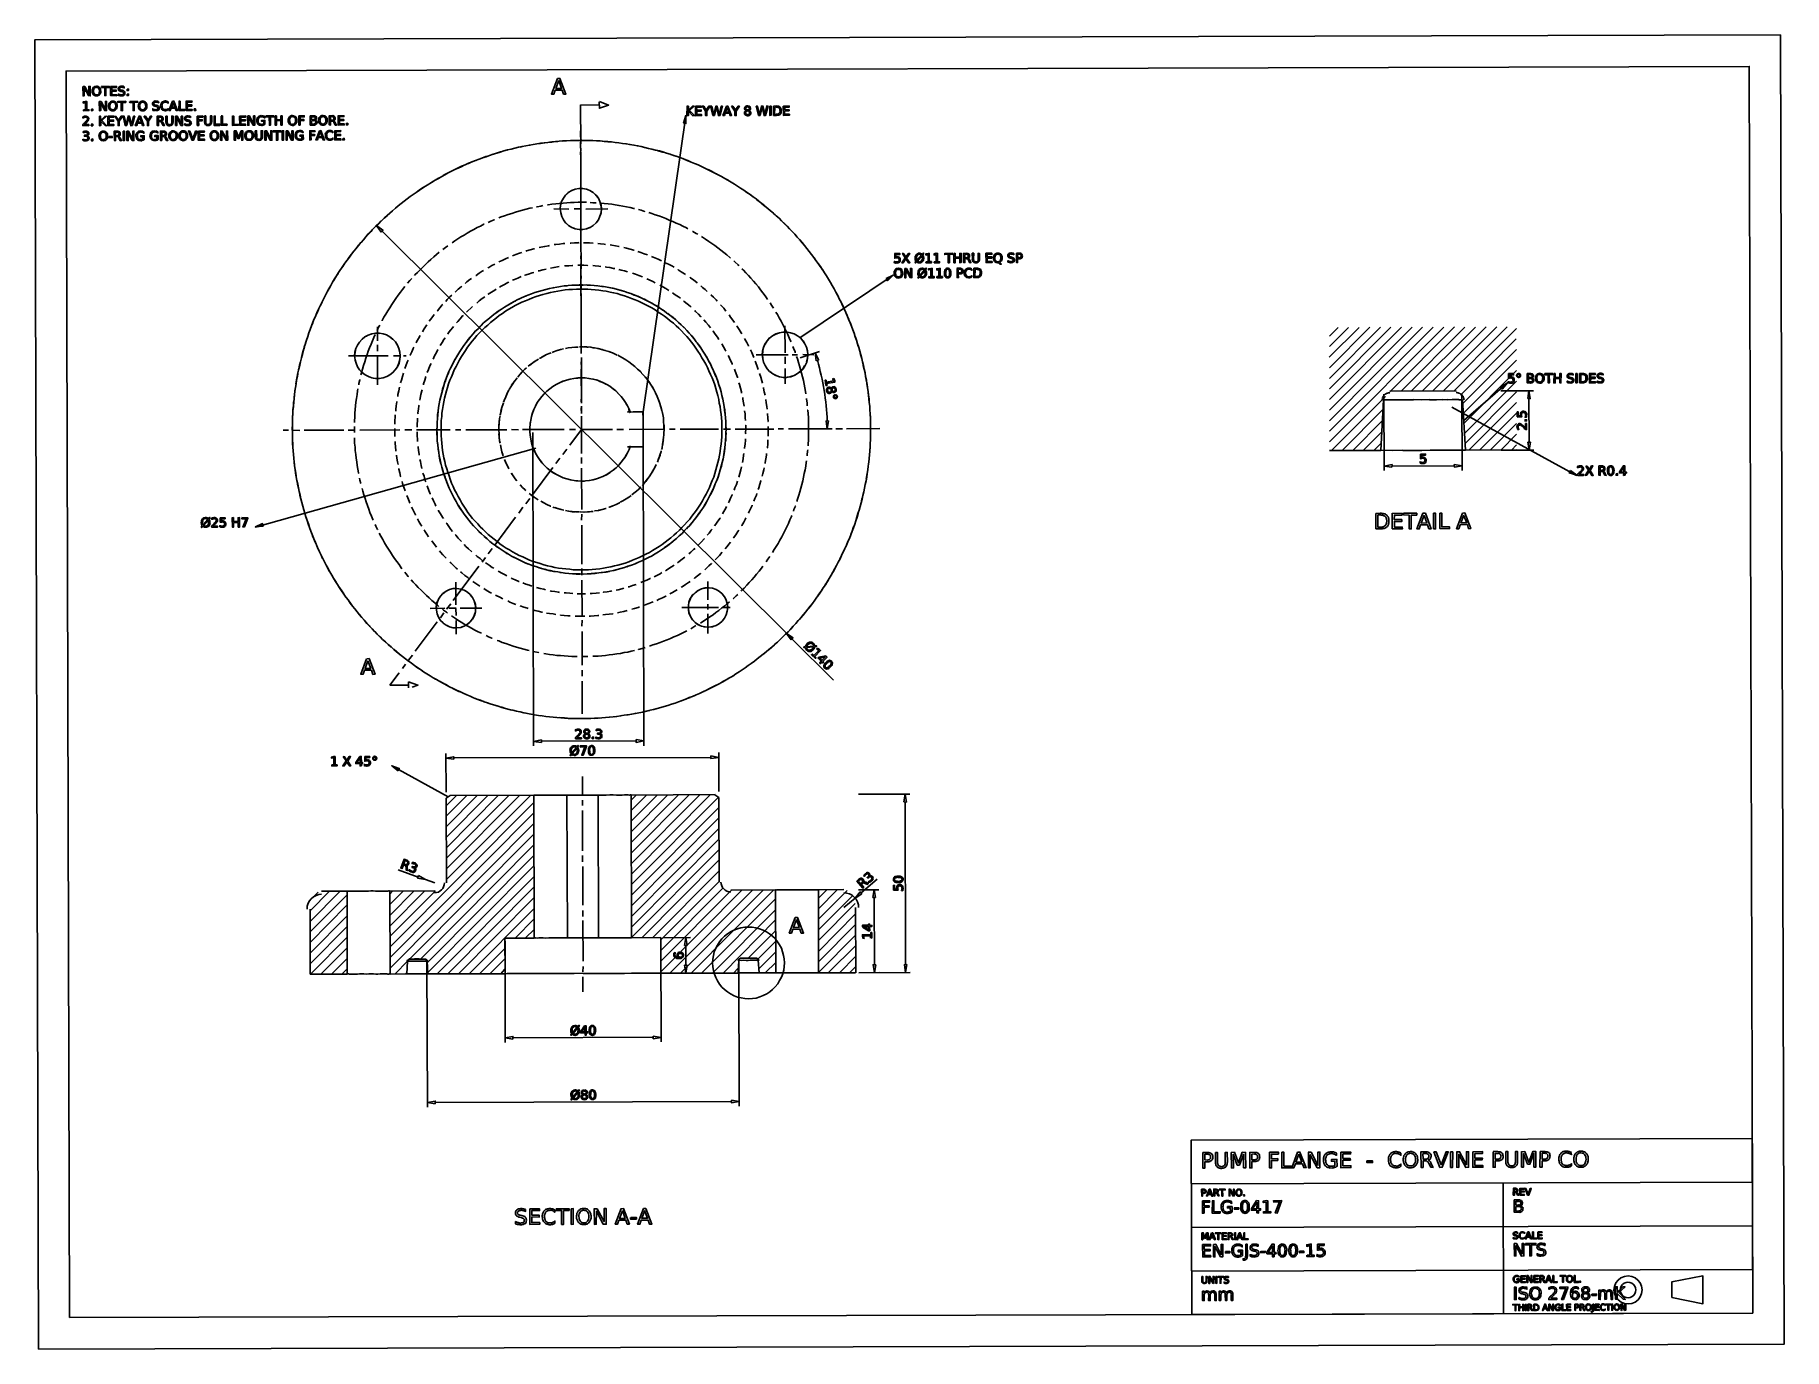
# Model space of a CAD drawing. Header units: millimetres. Extents: x -1 to 561, y -1 to 421.
import ezdxf

# ---------------------------------------------------------------- set-up
doc = ezdxf.new("R2010")
doc.units = ezdxf.units.MM

msp = doc.modelspace()

# ---------------------------------------------------------------- linework, layer by layer
for points in [[(0.59, -0.8), (560.56, 0.75), (559.4, 420.78), (-0.55, 419.26)], [(10.56, 9.27), (550.54, 10.73), (549.41, 410.71), (9.43, 409.22)], [(207.45, 392.51), (208.24, 394.91), (208.27, 392.37)], [(267.51, 294.46), (267.53, 295.67), (267.46, 296.85), (267.47, 298.1), (267.36, 299.23), (267.33, 300.49), (267.24, 301.64), (267.09, 302.87), (267, 304.05), (266.85, 305.26), (266.71, 306.41), (266.54, 307.6), (266.33, 308.82), (266.18, 310.02), (265.94, 311.18), (265.73, 312.39), (265.46, 313.54), (265.25, 314.72), (264.94, 315.89), (264.66, 317.03), (264.34, 318.2), (264.05, 319.37), (263.74, 320.56), (263.35, 321.66), (262.97, 322.85), (262.62, 323.97), (262.22, 325.12), (261.8, 326.22), (261.42, 327.34), (260.98, 328.46), (260.47, 329.61), (260.05, 330.73), (259.53, 331.77), (259.08, 332.91), (258.58, 334.02), (258.06, 335.08), (257.47, 336.16), (256.96, 337.23), (256.4, 338.24), (255.82, 339.31), (255.24, 340.36), (254.64, 341.39), (254.02, 342.47), (253.35, 343.49), (252.71, 344.46), (252.07, 345.5), (251.38, 346.49), (250.69, 347.43), (249.98, 348.46), (249.33, 349.41), (248.59, 350.38), (247.81, 351.35), (247.07, 352.24), (246.35, 353.23), (245.53, 354.09), (244.78, 355.01), (243.98, 355.91), (243.19, 356.83), (242.38, 357.74), (241.53, 358.6), (240.72, 359.45), (239.86, 360.32), (238.98, 361.11), (238.15, 361.96), (237.27, 362.78), (236.36, 363.57), (235.46, 364.38), (234.52, 365.15), (233.61, 365.91), (232.66, 366.65), (231.72, 367.45), (230.76, 368.18), (229.81, 368.84), (228.85, 369.59), (227.86, 370.25), (226.84, 370.95), (225.83, 371.63), (224.85, 372.27), (223.82, 372.9), (222.81, 373.54), (221.77, 374.15), (220.72, 374.75), (219.73, 375.34), (218.62, 375.92), (217.56, 376.49), (216.5, 377.03), (215.45, 377.54), (214.34, 378.08), (213.24, 378.57), (212.16, 379.1), (211.06, 379.54), (209.95, 380), (208.86, 380.46), (207.73, 380.93), (206.61, 381.32), (205.43, 381.74), (204.32, 382.1), (203.21, 382.52), (202.06, 382.88), (200.87, 383.24), (199.76, 383.56), (198.54, 383.87), (197.39, 384.13), (196.23, 384.41), (195.1, 384.71), (193.89, 384.98), (192.7, 385.23), (191.56, 385.46), (190.32, 385.63), (189.15, 385.87), (187.97, 385.98), (186.78, 386.15), (185.61, 386.31), (184.41, 386.48), (183.21, 386.55), (182, 386.65), (180.81, 386.77), (179.59, 386.84), (178.4, 386.92), (177.19, 386.9), (176.02, 386.97), (174.84, 386.98), (173.59, 386.95), (172.43, 386.96), (171.24, 386.89), (169.98, 386.81), (168.79, 386.77), (167.6, 386.7), (166.43, 386.57), (165.23, 386.49), (164.01, 386.33), (162.86, 386.17), (161.66, 386.03), (160.45, 385.88), (159.3, 385.66), (158.09, 385.48), (156.92, 385.25), (155.7, 385.01), (154.54, 384.74), (153.34, 384.46), (152.18, 384.15), (151.03, 383.88), (149.87, 383.57), (148.7, 383.2), (147.61, 382.88), (146.42, 382.52), (145.3, 382.16), (144.16, 381.73), (143.04, 381.36), (141.93, 380.92), (140.76, 380.49), (139.69, 380.08), (138.54, 379.62), (137.44, 379.14), (136.33, 378.66), (135.26, 378.11), (134.18, 377.59), (133.11, 377.04), (132.03, 376.55), (130.98, 375.95), (129.92, 375.42), (128.87, 374.78), (127.8, 374.2), (126.8, 373.61), (125.77, 372.96), (124.78, 372.31), (123.73, 371.66), (122.76, 371.02), (121.72, 370.28), (120.75, 369.61), (119.78, 368.93), (118.82, 368.19), (117.87, 367.45), (116.96, 366.71), (116, 365.97), (115.09, 365.23), (114.14, 364.4), (113.29, 363.65), (112.38, 362.8), (111.5, 361.99), (110.62, 361.2), (109.72, 360.35), (108.91, 359.52), (108.06, 358.66), (107.22, 357.8), (106.38, 356.93), (105.61, 356.04), (104.84, 355.1), (104.04, 354.22), (103.26, 353.3), (102.53, 352.31), (101.77, 351.37), (101.02, 350.47), (100.3, 349.49), (99.56, 348.49), (98.87, 347.54), (98.19, 346.54), (97.5, 345.56), (96.84, 344.57), (96.21, 343.51), (95.56, 342.53), (94.94, 341.49), (94.39, 340.45), (93.76, 339.37), (93.2, 338.34), (92.61, 337.27), (92.09, 336.2), (91.56, 335.13), (91.02, 334.1), (90.48, 333), (90.04, 331.9), (89.5, 330.76), (89.05, 329.69), (88.59, 328.59), (88.18, 327.43), (87.74, 326.33), (87.34, 325.21), (86.93, 324.05), (86.54, 322.89), (86.23, 321.8), (85.85, 320.62), (85.55, 319.5), (85.22, 318.29), (84.92, 317.18), (84.62, 315.95), (84.36, 314.84), (84.08, 313.62), (83.81, 312.43), (83.57, 311.26), (83.35, 310.07), (83.19, 308.88), (83.02, 307.69), (82.83, 306.51), (82.67, 305.36), (82.56, 304.18), (82.45, 302.94), (82.35, 301.79), (82.21, 300.57), (82.16, 299.37), (82.07, 298.19), (82.07, 296.93), (82.01, 295.74), (81.98, 294.53), (82.05, 293.35), (82.04, 292.15), (82.04, 290.96), (82.11, 289.76), (82.22, 288.56), (82.27, 287.32), (82.38, 286.14), (82.5, 284.98), (82.63, 283.77), (82.72, 282.58), (82.9, 281.41), (83.07, 280.21), (83.25, 279.03), (83.47, 277.82), (83.72, 276.64), (83.95, 275.48), (84.2, 274.27), (84.48, 273.12), (84.76, 271.92), (85.04, 270.75), (85.36, 269.65), (85.66, 268.45), (85.99, 267.34), (86.36, 266.14), (86.75, 265.05), (87.15, 263.9), (87.52, 262.76), (87.96, 261.62), (88.38, 260.5), (88.83, 259.4), (89.25, 258.27), (89.75, 257.15), (90.24, 256.05), (90.73, 254.97), (91.25, 253.92), (91.76, 252.81), (92.32, 251.72), (92.84, 250.65), (93.46, 249.63), (93.99, 248.58), (94.64, 247.52), (95.25, 246.52), (95.88, 245.48), (96.53, 244.43), (97.15, 243.42), (97.81, 242.44), (98.51, 241.41), (99.18, 240.46), (99.87, 239.51), (100.62, 238.54), (101.29, 237.55), (102.03, 236.62), (102.83, 235.71), (103.55, 234.74), (104.33, 233.84), (105.15, 232.95), (105.94, 232), (106.76, 231.16), (107.61, 230.24), (108.38, 229.42), (109.25, 228.58), (110.14, 227.73), (110.97, 226.86), (111.85, 226.08), (112.73, 225.23), (113.67, 224.48), (114.57, 223.64), (115.46, 222.92), (116.37, 222.15), (117.31, 221.35), (118.27, 220.62), (119.26, 219.9), (120.22, 219.22), (121.17, 218.52), (122.15, 217.78), (123.16, 217.16), (124.14, 216.44), (125.15, 215.82), (126.19, 215.16), (127.24, 214.55), (128.27, 213.99), (129.29, 213.33), (130.38, 212.79), (131.45, 212.22), (132.47, 211.63), (133.56, 211.11), (134.66, 210.57), (135.73, 210.11), (136.82, 209.57), (137.94, 209.12), (139.06, 208.64), (140.1, 208.15), (141.24, 207.74), (142.4, 207.32), (143.52, 206.87), (144.65, 206.48), (145.77, 206.11), (146.93, 205.76), (148.08, 205.4), (149.21, 205.06), (150.39, 204.73), (151.56, 204.39), (152.73, 204.12), (153.87, 203.82), (155.04, 203.58), (156.26, 203.32), (157.4, 203.12), (158.56, 202.89), (159.74, 202.68), (160.98, 202.48), (162.15, 202.31), (163.37, 202.16), (164.54, 202.04), (165.71, 201.89), (166.91, 201.8), (168.1, 201.71), (169.31, 201.65), (170.49, 201.52), (171.69, 201.49), (172.91, 201.5), (174.12, 201.49), (175.34, 201.47), (176.52, 201.5), (177.73, 201.51), (178.91, 201.55), (180.13, 201.63), (181.35, 201.72), (182.5, 201.81), (183.69, 201.92), (184.9, 202.05), (186.1, 202.17), (187.29, 202.3), (188.47, 202.51), (189.67, 202.64), (190.84, 202.84), (192.06, 203.11), (193.19, 203.32), (194.37, 203.56), (195.55, 203.85), (196.77, 204.12), (197.92, 204.39), (199.1, 204.7), (200.2, 205), (201.35, 205.37), (202.52, 205.69), (203.67, 206.09), (204.82, 206.45), (205.92, 206.82), (207.09, 207.24), (208.2, 207.66), (209.32, 208.17), (210.4, 208.59), (211.55, 209.05), (212.61, 209.55), (213.74, 210.05), (214.84, 210.58), (215.86, 211.09), (216.99, 211.64), (218.04, 212.17), (219.12, 212.75), (220.17, 213.33), (221.16, 213.93), (222.24, 214.55), (223.28, 215.11), (224.25, 215.79), (225.31, 216.45), (226.3, 217.1), (227.32, 217.78), (228.28, 218.46), (229.22, 219.18), (230.24, 219.87), (231.15, 220.59), (232.12, 221.33), (233.08, 222.1), (234.01, 222.86), (234.92, 223.57), (235.84, 224.41), (236.73, 225.19), (237.63, 225.98), (238.5, 226.8), (239.33, 227.66), (240.23, 228.49), (241.03, 229.34), (241.89, 230.22), (242.73, 231.08), (243.55, 231.98), (244.3, 232.88), (245.11, 233.77), (245.92, 234.71), (246.67, 235.6), (247.4, 236.54), (248.13, 237.51), (248.9, 238.43), (249.61, 239.41), (250.32, 240.37), (251.01, 241.34), (251.66, 242.38), (252.32, 243.37), (253.01, 244.4), (253.62, 245.37), (254.24, 246.4), (254.85, 247.42), (255.44, 248.48), (256.03, 249.58), (256.62, 250.6), (257.17, 251.67), (257.73, 252.75), (258.24, 253.82), (258.75, 254.9), (259.27, 256.02), (259.74, 257.06), (260.24, 258.18), (260.72, 259.27), (261.14, 260.39), (261.6, 261.55), (261.99, 262.67), (262.42, 263.81), (262.75, 264.95), (263.16, 266.11), (263.48, 267.24), (263.83, 268.35), (264.16, 269.55), (264.51, 270.71), (264.8, 271.88), (265.06, 273.01), (265.32, 274.17), (265.61, 275.4), (265.81, 276.52), (266.05, 277.75), (266.27, 278.93), (266.43, 280.08), (266.64, 281.27), (266.75, 282.46), (266.91, 283.69), (267.04, 284.9), (267.19, 286.1), (267.27, 287.29), (267.34, 288.49), (267.39, 289.68), (267.44, 290.87), (267.46, 292.08), (267.49, 293.25), (267.53, 294.43)], [(181.19, 364.99), (181.03, 366.19), (180.69, 367.39), (180.18, 368.47), (179.45, 369.39), (178.54, 370.24), (177.5, 370.9), (176.36, 371.32), (175.19, 371.52), (173.93, 371.52), (172.76, 371.3), (171.63, 370.88), (170.55, 370.19), (169.67, 369.39), (168.97, 368.4), (168.39, 367.35), (168.05, 366.18), (167.94, 364.98), (168.11, 363.75), (168.45, 362.59), (168.95, 361.45), (169.67, 360.5), (170.63, 359.69), (171.63, 359.06), (172.79, 358.61), (173.98, 358.39), (175.18, 358.42), (176.4, 358.61), (177.52, 359.06), (178.53, 359.7), (179.47, 360.5), (180.18, 361.5), (180.71, 362.63), (181.07, 363.74), (181.2, 365)], [(110.46, 357.53), (109.01, 359.62), (111.07, 358.17)], [(272.5, 342.6), (274.81, 343.69), (272.97, 341.93)], [(221.12, 294.32), (221.12, 295.55), (221.1, 296.77), (220.97, 297.97), (220.89, 299.17), (220.7, 300.31), (220.58, 301.56), (220.38, 302.74), (220.09, 303.92), (219.85, 305.1), (219.56, 306.25), (219.21, 307.43), (218.86, 308.56), (218.47, 309.67), (218.09, 310.85), (217.62, 311.93), (217.14, 313.06), (216.61, 314.15), (216.12, 315.23), (215.53, 316.25), (214.94, 317.34), (214.38, 318.36), (213.69, 319.37), (213.02, 320.37), (212.38, 321.36), (211.6, 322.35), (210.92, 323.31), (210.14, 324.21), (209.36, 325.15), (208.54, 326.01), (207.71, 326.91), (206.8, 327.75), (205.93, 328.54), (205.07, 329.37), (204.14, 330.11), (203.16, 330.86), (202.19, 331.57), (201.26, 332.26), (200.21, 332.96), (199.24, 333.64), (198.19, 334.25), (197.12, 334.82), (196.09, 335.36), (194.99, 335.96), (193.94, 336.43), (192.8, 336.95), (191.71, 337.35), (190.59, 337.8), (189.41, 338.2), (188.31, 338.57), (187.14, 338.88), (186, 339.24), (184.79, 339.51), (183.63, 339.75), (182.45, 339.94), (181.27, 340.12), (180.04, 340.3), (178.84, 340.43), (177.67, 340.49), (176.47, 340.58), (175.27, 340.55), (174.05, 340.55), (172.86, 340.54), (171.66, 340.49), (170.45, 340.41), (169.2, 340.27), (168.06, 340.11), (166.87, 339.89), (165.65, 339.67), (164.46, 339.41), (163.35, 339.14), (162.17, 338.84), (161.03, 338.53), (159.83, 338.14), (158.75, 337.69), (157.61, 337.27), (156.49, 336.84), (155.35, 336.33), (154.3, 335.86), (153.2, 335.27), (152.17, 334.71), (151.11, 334.1), (150.11, 333.47), (149.08, 332.8), (148.09, 332.13), (147.12, 331.44), (146.14, 330.7), (145.25, 329.95), (144.3, 329.17), (143.38, 328.38), (142.55, 327.54), (141.7, 326.71), (140.82, 325.85), (140.05, 324.94), (139.22, 324.03), (138.51, 323.08), (137.74, 322.13), (137.06, 321.14), (136.36, 320.15), (135.71, 319.18), (135.06, 318.17), (134.47, 317.08), (133.87, 316.05), (133.32, 314.99), (132.79, 313.93), (132.26, 312.8), (131.79, 311.71), (131.38, 310.58), (130.95, 309.46), (130.57, 308.31), (130.23, 307.16), (129.93, 305.98), (129.6, 304.83), (129.35, 303.66), (129.1, 302.45), (128.91, 301.3), (128.78, 300.08), (128.65, 298.9), (128.55, 297.67), (128.48, 296.51), (128.42, 295.25), (128.36, 294.07), (128.42, 292.88), (128.47, 291.66), (128.52, 290.48), (128.65, 289.27), (128.77, 288.06), (128.99, 286.92), (129.15, 285.69), (129.39, 284.5), (129.69, 283.36), (129.98, 282.15), (130.28, 280.99), (130.63, 279.91), (131.09, 278.74), (131.46, 277.61), (131.9, 276.47), (132.36, 275.36), (132.88, 274.31), (133.44, 273.22), (133.97, 272.14), (134.55, 271.12), (135.15, 270.08), (135.79, 269), (136.47, 268.04), (137.17, 267.03), (137.89, 266.08), (138.66, 265.13), (139.42, 264.2), (140.18, 263.32), (141, 262.39), (141.88, 261.51), (142.68, 260.71), (143.62, 259.87), (144.5, 259.1), (145.41, 258.28), (146.33, 257.53), (147.32, 256.86), (148.32, 256.13), (149.28, 255.48), (150.34, 254.82), (151.37, 254.22), (152.36, 253.61), (153.45, 253.02), (154.54, 252.5), (155.6, 252), (156.75, 251.48), (157.83, 251.01), (158.99, 250.61), (160.1, 250.24), (161.24, 249.85), (162.39, 249.51), (163.6, 249.23), (164.74, 248.9), (165.95, 248.66), (167.14, 248.5), (168.29, 248.28), (169.48, 248.14), (170.69, 248.03), (171.92, 247.94), (173.11, 247.86), (174.32, 247.86), (175.48, 247.84), (176.68, 247.89), (177.91, 247.92), (179.14, 248.05), (180.32, 248.18), (181.48, 248.34), (182.68, 248.49), (183.85, 248.73), (185.05, 248.99), (186.23, 249.29), (187.38, 249.57), (188.53, 249.95), (189.67, 250.32), (190.84, 250.68), (191.97, 251.12), (193.04, 251.59), (194.12, 252.06), (195.24, 252.59), (196.3, 253.15), (197.4, 253.69), (198.4, 254.32), (199.47, 254.93), (200.49, 255.58), (201.43, 256.27), (202.42, 257), (203.39, 257.74), (204.32, 258.49), (205.23, 259.21), (206.15, 260.05), (207.03, 260.88), (207.87, 261.75), (208.72, 262.62), (209.49, 263.45), (210.31, 264.42), (211.05, 265.36), (211.8, 266.29), (212.47, 267.25), (213.18, 268.21), (213.88, 269.27), (214.51, 270.24), (215.06, 271.32), (215.67, 272.35), (216.2, 273.43), (216.73, 274.51), (217.24, 275.61), (217.7, 276.74), (218.19, 277.81), (218.57, 278.94), (218.98, 280.09), (219.31, 281.24), (219.63, 282.43), (219.89, 283.58), (220.19, 284.77), (220.42, 285.95), (220.62, 287.11), (220.76, 288.34), (220.9, 289.54), (221.01, 290.73), (221.09, 291.95), (221.1, 293.12), (221.18, 294.31)], [(219.85, 294.33), (219.83, 295.5), (219.77, 296.74), (219.66, 297.92), (219.54, 299.16), (219.38, 300.32), (219.25, 301.55), (218.99, 302.68), (218.79, 303.86), (218.5, 305.08), (218.17, 306.2), (217.87, 307.41), (217.51, 308.51), (217.09, 309.69), (216.66, 310.78), (216.18, 311.9), (215.67, 313.01), (215.16, 314.08), (214.65, 315.16), (214.04, 316.26), (213.43, 317.25), (212.85, 318.32), (212.15, 319.33), (211.47, 320.33), (210.81, 321.26), (210.05, 322.26), (209.27, 323.14), (208.53, 324.06), (207.69, 324.93), (206.85, 325.84), (205.98, 326.71), (205.1, 327.49), (204.25, 328.27), (203.27, 329.08), (202.37, 329.8), (201.38, 330.57), (200.42, 331.23), (199.42, 331.9), (198.4, 332.57), (197.39, 333.21), (196.28, 333.76), (195.23, 334.33), (194.16, 334.86), (193.1, 335.41), (191.97, 335.84), (190.85, 336.28), (189.74, 336.68), (188.54, 337.06), (187.43, 337.42), (186.22, 337.79), (185.07, 338.08), (183.92, 338.3), (182.72, 338.55), (181.57, 338.74), (180.35, 338.93), (179.13, 339.03), (177.92, 339.13), (176.78, 339.2), (175.55, 339.28), (174.35, 339.28), (173.14, 339.24), (171.92, 339.16), (170.74, 339.11), (169.55, 338.99), (168.36, 338.8), (167.17, 338.6), (165.96, 338.42), (164.8, 338.12), (163.64, 337.87), (162.42, 337.53), (161.3, 337.18), (160.19, 336.84), (159.04, 336.41), (157.91, 335.95), (156.82, 335.5), (155.67, 335.01), (154.59, 334.48), (153.53, 333.94), (152.47, 333.39), (151.46, 332.77), (150.4, 332.12), (149.39, 331.45), (148.4, 330.76), (147.5, 330.04), (146.52, 329.32), (145.59, 328.56), (144.71, 327.72), (143.8, 326.91), (142.9, 326.1), (142.09, 325.22), (141.25, 324.37), (140.48, 323.44), (139.72, 322.5), (139, 321.56), (138.25, 320.61), (137.57, 319.58), (136.92, 318.6), (136.28, 317.61), (135.63, 316.57), (135.06, 315.48), (134.52, 314.4), (133.94, 313.34), (133.47, 312.21), (133.02, 311.15), (132.57, 310.01), (132.16, 308.86), (131.79, 307.73), (131.46, 306.57), (131.17, 305.4), (130.86, 304.26), (130.59, 303.04), (130.38, 301.86), (130.22, 300.67), (130, 299.47), (129.92, 298.33), (129.8, 297.13), (129.77, 295.88), (129.72, 294.69), (129.75, 293.5), (129.77, 292.27), (129.85, 291.05), (129.95, 289.85), (130.05, 288.68), (130.23, 287.49), (130.39, 286.33), (130.66, 285.08), (130.92, 283.91), (131.17, 282.8), (131.54, 281.63), (131.9, 280.47), (132.27, 279.32), (132.65, 278.22), (133.12, 277.03), (133.61, 275.96), (134.08, 274.86), (134.64, 273.79), (135.16, 272.75), (135.8, 271.66), (136.38, 270.6), (137.06, 269.64), (137.68, 268.63), (138.36, 267.61), (139.09, 266.66), (139.84, 265.69), (140.63, 264.8), (141.47, 263.92), (142.29, 262.99), (143.14, 262.19), (143.98, 261.34), (144.85, 260.54), (145.79, 259.73), (146.71, 258.97), (147.69, 258.24), (148.61, 257.5), (149.63, 256.82), (150.61, 256.15), (151.69, 255.55), (152.68, 254.91), (153.78, 254.33), (154.83, 253.83), (155.91, 253.32), (157.02, 252.77), (158.1, 252.31), (159.27, 251.88), (160.42, 251.54), (161.56, 251.18), (162.7, 250.82), (163.83, 250.51), (165.03, 250.23), (166.22, 249.94), (167.4, 249.73), (168.58, 249.56), (169.78, 249.45), (170.98, 249.35), (172.15, 249.23), (173.37, 249.15), (174.6, 249.18), (175.77, 249.18), (176.98, 249.2), (178.21, 249.27), (179.41, 249.37), (180.62, 249.52), (181.79, 249.69), (182.95, 249.93), (184.19, 250.16), (185.35, 250.44), (186.47, 250.72), (187.64, 251.05), (188.79, 251.37), (189.97, 251.79), (191.11, 252.25), (192.19, 252.69), (193.31, 253.12), (194.37, 253.67), (195.44, 254.21), (196.55, 254.77), (197.59, 255.38), (198.59, 255.98), (199.65, 256.64), (200.64, 257.3), (201.57, 258.02), (202.56, 258.76), (203.47, 259.49), (204.4, 260.27), (205.3, 261.07), (206.2, 261.9), (207, 262.75), (207.83, 263.63), (208.64, 264.53), (209.48, 265.44), (210.22, 266.41), (210.96, 267.33), (211.66, 268.34), (212.34, 269.33), (212.95, 270.29), (213.61, 271.36), (214.18, 272.43), (214.74, 273.48), (215.32, 274.55), (215.84, 275.64), (216.27, 276.75), (216.73, 277.84), (217.18, 278.96), (217.57, 280.14), (217.89, 281.24), (218.23, 282.42), (218.52, 283.58), (218.8, 284.75), (219.05, 285.95), (219.29, 287.14), (219.4, 288.3), (219.59, 289.51), (219.69, 290.72), (219.79, 291.9), (219.79, 293.13), (219.85, 294.3)], [(116.63, 317.84), (116.47, 319.04), (116.18, 320.2), (115.74, 321.31), (115.07, 322.32), (114.25, 323.2), (113.29, 323.94), (112.2, 324.53), (111.1, 324.9), (109.92, 325.12), (108.69, 325.06), (107.51, 324.91), (106.35, 324.47), (105.29, 323.9), (104.38, 323.19), (103.53, 322.27), (102.87, 321.3), (102.42, 320.19), (102.11, 318.97), (102, 317.83), (102.16, 316.57), (102.44, 315.47), (102.9, 314.3), (103.6, 313.31), (104.37, 312.44), (105.35, 311.72), (106.39, 311.16), (107.55, 310.77), (108.71, 310.54), (109.96, 310.56), (111.1, 310.77), (112.28, 311.19), (113.33, 311.72), (114.28, 312.5), (115.05, 313.34), (115.77, 314.35), (116.23, 315.51), (116.47, 316.67), (116.63, 317.83)], [(247.34, 318.23), (247.27, 319.44), (246.99, 320.57), (246.46, 321.66), (245.81, 322.68), (245, 323.58), (244.04, 324.28), (242.99, 324.88), (241.82, 325.25), (240.64, 325.42), (239.46, 325.42), (238.3, 325.24), (237.16, 324.85), (236.06, 324.3), (235.12, 323.54), (234.33, 322.64), (233.63, 321.62), (233.21, 320.53), (232.88, 319.36), (232.78, 318.19), (232.9, 316.93), (233.19, 315.8), (233.67, 314.69), (234.32, 313.69), (235.17, 312.83), (236.14, 312.1), (237.17, 311.5), (238.33, 311.09), (239.53, 310.9), (240.69, 310.91), (241.91, 311.16), (243.02, 311.54), (244.07, 312.12), (245.05, 312.87), (245.87, 313.7), (246.5, 314.72), (247.02, 315.84), (247.31, 317.02), (247.36, 318.19)], [(250.06, 316.25), (249.75, 318.81), (250.82, 316.54)], [(469.58, 307.78), (471.8, 309.14), (470.13, 307.15)], [(478.32, 304.12), (478.73, 306.64), (479.16, 304.15)], [(254.04, 296.95), (253.61, 294.45), (253.22, 296.91)], [(479.19, 290.1), (478.81, 287.65), (478.38, 290.11)], [(434.77, 282.1), (432.31, 282.48), (434.81, 282.95)], [(454.79, 282.97), (457.29, 282.55), (454.83, 282.13)], [(492.09, 281.04), (494.07, 279.51), (491.65, 280.29)], [(72.67, 263.23), (70.14, 262.97), (72.45, 264.03)], [(140.83, 236.92), (140.69, 238.1), (140.35, 239.27), (139.83, 240.31), (139.08, 241.25), (138.2, 242.06), (137.1, 242.64), (135.96, 243.03), (134.78, 243.18), (133.58, 243.17), (132.41, 242.84), (131.36, 242.31), (130.33, 241.63), (129.56, 240.76), (128.86, 239.78), (128.45, 238.63), (128.21, 237.48), (128.24, 236.26), (128.43, 235.09), (128.89, 233.99), (129.57, 232.97), (130.36, 232.09), (131.38, 231.4), (132.46, 230.87), (133.61, 230.6), (134.83, 230.59), (136.04, 230.73), (137.13, 231.14), (138.18, 231.77), (139.11, 232.52), (139.83, 233.51), (140.38, 234.56), (140.76, 235.7), (140.82, 236.87)], [(221.68, 237.11), (221.53, 238.31), (221.23, 239.46), (220.62, 240.57), (219.9, 241.45), (219.02, 242.27), (217.94, 242.88), (216.82, 243.28), (215.62, 243.43), (214.44, 243.36), (213.27, 243.08), (212.17, 242.56), (211.21, 241.85), (210.38, 240.97), (209.68, 239.97), (209.24, 238.85), (209.05, 237.72), (209.06, 236.46), (209.3, 235.27), (209.72, 234.19), (210.37, 233.16), (211.21, 232.3), (212.21, 231.58), (213.31, 231.09), (214.47, 230.85), (215.63, 230.8), (216.86, 230.97), (217.95, 231.34), (219, 231.98), (219.94, 232.75), (220.66, 233.71), (221.18, 234.78), (221.51, 235.94), (221.69, 237.13)], [(242.02, 226.77), (240.56, 228.8), (242.63, 227.36)], [(161.93, 193.75), (159.41, 194.14), (161.93, 194.59)], [(192.28, 194.7), (194.81, 194.28), (192.3, 193.82)], [(115.93, 184.74), (113.92, 186.35), (116.31, 185.45)], [(133.82, 188.42), (131.3, 188.76), (133.79, 189.2)], [(216.29, 189.47), (218.83, 189.01), (216.29, 188.64)], [(278.18, 174.72), (278.56, 177.21), (279.04, 174.69)], [(122.48, 151.07), (124.73, 149.83), (122.18, 150.27)], [(268.27, 144.08), (268.7, 146.58), (269.08, 144.09)], [(264.75, 145.2), (262.55, 143.86), (264.2, 145.83)], [(207.81, 128.68), (208.21, 131.2), (208.63, 128.69)], [(239.86, 123.1), (239.82, 124.36), (239.61, 125.5), (239.28, 126.65), (238.89, 127.82), (238.3, 128.86), (237.68, 129.87), (236.88, 130.85), (236.04, 131.68), (235.13, 132.39), (234.09, 133.05), (233.04, 133.62), (231.92, 134.03), (230.74, 134.35), (229.53, 134.54), (228.32, 134.58), (227.14, 134.54), (225.94, 134.34), (224.77, 134.05), (223.63, 133.62), (222.59, 133.07), (221.58, 132.38), (220.65, 131.64), (219.79, 130.76), (219.03, 129.81), (218.36, 128.81), (217.82, 127.77), (217.39, 126.59), (217.07, 125.44), (216.88, 124.26), (216.84, 123.06), (216.92, 121.82), (217.12, 120.68), (217.4, 119.49), (217.85, 118.4), (218.41, 117.32), (219.09, 116.26), (219.81, 115.34), (220.7, 114.49), (221.64, 113.76), (222.61, 113.1), (223.74, 112.56), (224.8, 112.12), (226.02, 111.84), (227.19, 111.6), (228.41, 111.56), (229.6, 111.61), (230.83, 111.79), (231.97, 112.14), (233.07, 112.6), (234.19, 113.11), (235.18, 113.78), (236.1, 114.53), (236.96, 115.37), (237.72, 116.37), (238.34, 117.38), (238.92, 118.45), (239.37, 119.56), (239.66, 120.74), (239.83, 121.92), (239.9, 123.14)], [(208.64, 122.32), (208.23, 119.81), (207.85, 122.33)], [(269.18, 122.47), (268.74, 119.94), (268.34, 122.49)], [(279.16, 122.51), (278.74, 120.03), (278.36, 122.48)], [(152.8, 98.64), (150.29, 99.07), (152.79, 99.48)], [(197.79, 99.6), (200.3, 99.16), (197.79, 98.76)], [(127.87, 77.9), (125.39, 78.31), (127.88, 78.74)], [(222.88, 79.01), (225.37, 78.6), (222.87, 78.19)], [(370.53, 10.26), (550.55, 10.75), (550.38, 66.75), (370.38, 66.24)], [(515.01, 18.17), (514.86, 19.34), (514.45, 20.42), (513.69, 21.3), (512.77, 22.07), (511.71, 22.47), (510.54, 22.64), (509.35, 22.46), (508.26, 22.01), (507.32, 21.32), (506.65, 20.38), (506.19, 19.28), (506.01, 18.13), (506.21, 16.99), (506.65, 15.9), (507.37, 14.97), (508.27, 14.25), (509.35, 13.81), (510.57, 13.65), (511.73, 13.78), (512.8, 14.22), (513.72, 14.96), (514.43, 15.89), (514.87, 17), (515.02, 18.14)], [(524.56, 15.69), (534.56, 13.73), (534.53, 22.67), (524.52, 20.71)], [(513.05, 18.14), (512.94, 18.81), (512.67, 19.38), (512.3, 19.92), (511.79, 20.29), (511.14, 20.55), (510.5, 20.64), (509.87, 20.54), (509.3, 20.28), (508.76, 19.89), (508.34, 19.41), (508.14, 18.75), (508.05, 18.13), (508.1, 17.51), (508.38, 16.86), (508.75, 16.38), (509.26, 15.95), (509.9, 15.7), (510.55, 15.64), (511.16, 15.7), (511.8, 16.01), (512.32, 16.36), (512.72, 16.89), (512.91, 17.51), (513.02, 18.18)]]:
    msp.add_lwpolyline(points, close=True)
for points in [[(14.86, 404.24), (15.42, 404.25), (16.76, 401.75), (16.72, 404.28), (17.15, 404.28), (17.16, 401.25), (16.61, 401.31), (15.28, 403.75), (15.27, 401.29), (14.89, 401.24), (14.85, 404.27)], [(19.14, 404.36), (19.43, 404.31), (19.72, 404.21), (19.95, 404.09), (20.15, 403.94), (20.32, 403.69), (20.47, 403.45), (20.5, 403.13), (20.56, 402.75), (20.54, 402.47), (20.49, 402.15), (20.34, 401.89), (20.19, 401.65), (20, 401.48), (19.72, 401.35), (19.47, 401.27), (19.2, 401.22), (18.89, 401.25), (18.57, 401.35), (18.36, 401.45), (18.18, 401.62), (18.03, 401.88), (17.88, 402.11), (17.78, 402.45), (17.75, 402.79), (17.83, 403.14), (17.86, 403.43), (18.01, 403.65), (18.15, 403.94), (18.36, 404.06), (18.61, 404.2), (18.83, 404.27), (19.2, 404.3)], [(19.16, 404.03), (18.97, 403.97), (18.78, 403.9), (18.59, 403.8), (18.45, 403.68), (18.31, 403.47), (18.29, 403.32), (18.24, 403.03), (18.23, 402.75), (18.23, 402.54), (18.26, 402.29), (18.38, 402.05), (18.46, 401.89), (18.63, 401.7), (18.81, 401.66), (18.94, 401.54), (19.19, 401.57), (19.38, 401.56), (19.58, 401.63), (19.73, 401.73), (19.89, 401.9), (19.99, 402.04), (20.04, 402.27), (20.13, 402.49), (20.12, 402.78), (20.1, 403.07), (20.04, 403.26), (19.95, 403.52), (19.84, 403.68), (19.75, 403.82), (19.53, 403.89), (19.36, 403.95), (19.18, 404)], [(20.76, 404.31), (23.31, 404.29), (23.32, 403.96), (22.22, 403.96), (22.22, 401.32), (21.83, 401.31), (21.82, 403.97), (20.8, 403.96), (20.75, 404.26)], [(23.67, 404.28), (25.57, 404.31), (25.63, 403.98), (24.14, 403.97), (24.14, 403.04), (25.54, 403.07), (25.56, 402.75), (24.11, 402.72), (24.09, 401.61), (25.67, 401.63), (25.66, 401.3), (23.71, 401.33), (23.7, 404.3)], [(28.11, 404.18), (28.06, 403.82), (28, 403.84), (27.86, 403.91), (27.79, 403.94), (27.68, 403.95), (27.59, 403.98), (27.46, 404.04), (27.33, 404.02), (27.26, 403.99), (27.11, 403.99), (27, 403.96), (26.83, 403.96), (26.72, 403.91), (26.68, 403.86), (26.63, 403.74), (26.6, 403.65), (26.6, 403.52), (26.6, 403.46), (26.64, 403.39), (26.62, 403.29), (26.69, 403.25), (26.78, 403.15), (26.85, 403.13), (26.97, 403.12), (27.13, 403.09), (27.38, 403.04), (27.6, 402.94), (27.82, 402.94), (27.91, 402.82), (28.04, 402.72), (28.15, 402.6), (28.25, 402.47), (28.26, 402.33), (28.26, 402.11), (28.3, 401.94), (28.22, 401.78), (28.12, 401.6), (28, 401.45), (27.81, 401.36), (27.65, 401.29), (27.41, 401.23), (27.14, 401.26), (27.02, 401.27), (26.88, 401.22), (26.81, 401.25), (26.7, 401.28), (26.57, 401.34), (26.47, 401.38), (26.31, 401.37), (26.15, 401.44), (26.2, 401.85), (26.3, 401.81), (26.45, 401.72), (26.54, 401.67), (26.67, 401.67), (26.8, 401.64), (26.9, 401.62), (27.03, 401.55), (27.13, 401.58), (27.31, 401.6), (27.44, 401.58), (27.53, 401.63), (27.69, 401.73), (27.78, 401.8), (27.81, 401.87), (27.88, 402), (27.83, 402.12), (27.83, 402.23), (27.85, 402.27), (27.81, 402.35), (27.74, 402.43), (27.66, 402.53), (27.55, 402.55), (27.42, 402.62), (27.25, 402.64), (27.02, 402.69), (26.79, 402.72), (26.61, 402.81), (26.47, 402.9), (26.34, 402.93), (26.3, 403.09), (26.21, 403.23), (26.19, 403.32), (26.16, 403.47), (26.16, 403.68), (26.24, 403.85), (26.33, 403.97), (26.47, 404.11), (26.58, 404.23), (26.77, 404.28), (26.97, 404.34), (27.23, 404.35), (27.33, 404.39), (27.4, 404.37), (27.57, 404.36), (27.63, 404.31), (27.79, 404.32), (27.9, 404.29), (27.98, 404.24), (28.06, 404.18)], [(167.05, 406.78), (167.85, 406.82), (169.78, 401.81), (169.04, 401.8), (168.6, 403.09), (166.38, 403.04), (165.87, 401.76), (165.14, 401.8), (167.09, 406.82)], [(167.48, 406.14), (166.57, 403.65), (168.39, 403.61), (167.48, 406.13)], [(15.02, 396.79), (15.65, 396.8), (15.64, 399.11), (14.94, 398.95), (14.93, 399.35), (15.65, 399.49), (16.05, 399.47), (16.09, 396.8), (16.73, 396.79), (16.76, 396.5), (15.01, 396.48), (15.01, 396.81)], [(20.08, 399.45), (20.64, 399.46), (21.98, 396.99), (22.02, 399.48), (22.39, 399.49), (22.42, 396.52), (21.85, 396.5), (20.48, 398.99), (20.52, 396.5), (20.1, 396.48), (20.08, 399.46)], [(24.41, 399.53), (24.74, 399.52), (24.95, 399.46), (25.24, 399.34), (25.39, 399.11), (25.57, 398.9), (25.74, 398.61), (25.78, 398.32), (25.79, 398), (25.77, 397.68), (25.72, 397.33), (25.6, 397.1), (25.4, 396.87), (25.2, 396.7), (25, 396.51), (24.75, 396.44), (24.41, 396.42), (24.15, 396.49), (23.84, 396.54), (23.58, 396.68), (23.4, 396.86), (23.26, 397.09), (23.11, 397.35), (23.04, 397.68), (23, 397.97), (23.05, 398.31), (23.11, 398.66), (23.21, 398.87), (23.42, 399.1), (23.63, 399.28), (23.86, 399.41), (24.09, 399.55), (24.43, 399.53)], [(24.39, 399.23), (24.21, 399.23), (23.99, 399.12), (23.86, 399.01), (23.68, 398.9), (23.6, 398.73), (23.53, 398.52), (23.47, 398.26), (23.47, 398), (23.44, 397.71), (23.49, 397.49), (23.61, 397.29), (23.69, 397.07), (23.85, 396.96), (24.05, 396.85), (24.2, 396.8), (24.45, 396.75), (24.64, 396.78), (24.84, 396.84), (24.96, 396.93), (25.12, 397.08), (25.22, 397.25), (25.31, 397.51), (25.36, 397.71), (25.36, 398.01), (25.34, 398.29), (25.33, 398.53), (25.23, 398.74), (25.1, 398.91), (24.98, 399.05), (24.8, 399.15), (24.63, 399.18), (24.42, 399.19)], [(26.02, 399.47), (28.56, 399.51), (28.58, 399.17), (27.52, 399.16), (27.53, 396.49), (27.06, 396.52), (27.09, 399.19), (26.03, 399.17), (26.02, 399.51)], [(29.01, 403.44), (29.45, 403.42), (29.42, 402.95), (28.97, 402.95), (29, 403.41)], [(28.99, 401.8), (29.45, 401.81), (29.43, 401.33), (28.97, 401.31), (29.02, 401.83)], [(29.83, 399.48), (32.34, 399.49), (32.34, 399.18), (31.3, 399.19), (31.29, 396.51), (30.93, 396.53), (30.92, 399.15), (29.84, 399.13), (29.81, 399.48)], [(33.97, 399.6), (34.3, 399.52), (34.54, 399.45), (34.8, 399.35), (34.97, 399.17), (35.16, 398.93), (35.29, 398.69), (35.38, 398.33), (35.35, 398.01), (35.33, 397.68), (35.3, 397.41), (35.15, 397.13), (35, 396.87), (34.79, 396.71), (34.56, 396.57), (34.33, 396.47), (33.98, 396.44), (33.71, 396.46), (33.45, 396.59), (33.17, 396.66), (32.96, 396.86), (32.8, 397.14), (32.67, 397.39), (32.65, 397.68), (32.6, 398.05), (32.61, 398.36), (32.71, 398.64), (32.82, 398.95), (32.97, 399.16), (33.21, 399.31), (33.45, 399.48), (33.68, 399.58), (33.97, 399.58)], [(33.99, 399.25), (33.76, 399.24), (33.58, 399.15), (33.44, 399.03), (33.3, 398.93), (33.19, 398.74), (33.11, 398.52), (33.06, 398.28), (33.01, 398.01), (33.07, 397.75), (33.12, 397.53), (33.17, 397.32), (33.31, 397.13), (33.41, 396.95), (33.61, 396.85), (33.77, 396.79), (34, 396.79), (34.18, 396.78), (34.41, 396.85), (34.54, 396.96), (34.67, 397.14), (34.8, 397.29), (34.88, 397.51), (34.97, 397.73), (34.96, 398.03), (34.92, 398.26), (34.85, 398.55), (34.8, 398.73), (34.7, 398.9), (34.51, 399.03), (34.39, 399.18), (34.17, 399.23), (33.99, 399.21)], [(39.08, 399.47), (39.13, 399.03), (39.01, 399.07), (38.91, 399.13), (38.79, 399.19), (38.7, 399.2), (38.61, 399.22), (38.44, 399.24), (38.35, 399.26), (38.3, 399.26), (38.16, 399.22), (37.99, 399.24), (37.88, 399.15), (37.79, 399.13), (37.7, 399.03), (37.64, 398.97), (37.57, 398.85), (37.61, 398.75), (37.57, 398.66), (37.61, 398.61), (37.64, 398.54), (37.74, 398.46), (37.76, 398.38), (37.87, 398.37), (38, 398.31), (38.17, 398.28), (38.43, 398.25), (38.59, 398.18), (38.81, 398.12), (38.98, 398.02), (39.05, 397.94), (39.21, 397.8), (39.25, 397.71), (39.25, 397.53), (39.32, 397.35), (39.3, 397.18), (39.25, 396.99), (39.15, 396.8), (38.99, 396.71), (38.81, 396.59), (38.63, 396.52), (38.44, 396.5), (38.13, 396.5), (38.04, 396.49), (37.92, 396.5), (37.8, 396.51), (37.73, 396.51), (37.6, 396.52), (37.45, 396.56), (37.29, 396.58), (37.23, 396.64), (37.21, 397.1), (37.31, 397.03), (37.43, 396.96), (37.53, 396.9), (37.7, 396.86), (37.79, 396.82), (37.89, 396.8), (38.02, 396.8), (38.15, 396.84), (38.31, 396.81), (38.43, 396.85), (38.59, 396.89), (38.72, 396.95), (38.75, 397.03), (38.83, 397.1), (38.84, 397.21), (38.86, 397.32), (38.84, 397.42), (38.86, 397.54), (38.79, 397.62), (38.73, 397.66), (38.66, 397.73), (38.59, 397.76), (38.42, 397.83), (38.31, 397.85), (38.07, 397.91), (37.87, 397.93), (37.67, 398.02), (37.51, 398.09), (37.36, 398.19), (37.28, 398.31), (37.27, 398.41), (37.2, 398.53), (37.16, 398.76), (37.2, 398.91), (37.28, 399.07), (37.35, 399.25), (37.48, 399.38), (37.61, 399.45), (37.81, 399.51), (38.03, 399.61), (38.22, 399.59), (38.35, 399.57), (38.44, 399.56), (38.53, 399.58), (38.69, 399.53), (38.75, 399.54), (38.87, 399.51), (39, 399.48), (39.12, 399.44)], [(42.15, 399.28), (42.16, 398.89), (42.06, 399.01), (41.95, 399.03), (41.82, 399.08), (41.75, 399.15), (41.63, 399.18), (41.52, 399.26), (41.36, 399.25), (41.27, 399.24), (41.01, 399.26), (40.78, 399.16), (40.58, 399.09), (40.44, 398.91), (40.31, 398.79), (40.25, 398.54), (40.23, 398.31), (40.17, 398.03), (40.2, 397.77), (40.25, 397.53), (40.37, 397.28), (40.47, 397.14), (40.59, 396.96), (40.82, 396.92), (40.99, 396.84), (41.22, 396.82), (41.4, 396.84), (41.51, 396.82), (41.6, 396.86), (41.74, 396.88), (41.83, 396.96), (41.95, 397.03), (42.08, 397.12), (42.16, 397.17), (42.17, 396.8), (42.09, 396.72), (41.93, 396.64), (41.87, 396.59), (41.72, 396.54), (41.64, 396.55), (41.52, 396.52), (41.35, 396.48), (41.23, 396.45), (40.89, 396.5), (40.64, 396.61), (40.38, 396.69), (40.13, 396.91), (40, 397.14), (39.85, 397.42), (39.8, 397.66), (39.76, 398.07), (39.81, 398.37), (39.86, 398.66), (39.99, 398.94), (40.16, 399.2), (40.33, 399.35), (40.63, 399.47), (40.88, 399.57), (41.18, 399.62), (41.35, 399.61), (41.51, 399.55), (41.59, 399.52), (41.73, 399.54), (41.87, 399.49), (41.97, 399.46), (42.05, 399.41), (42.19, 399.32)], [(43.54, 399.55), (44.01, 399.58), (45.18, 396.57), (44.75, 396.55), (44.47, 397.32), (43.12, 397.35), (42.84, 396.53), (42.44, 396.57), (43.61, 399.57)], [(43.84, 399.15), (43.25, 397.63), (44.37, 397.65), (43.8, 399.13)], [(45.63, 399.58), (46.02, 399.52), (46.02, 396.92), (47.51, 396.92), (47.48, 396.53), (45.61, 396.54), (45.65, 399.53)], [(47.89, 399.56), (49.82, 399.57), (49.78, 399.25), (48.29, 399.23), (48.33, 398.32), (49.76, 398.37), (49.75, 397.96), (48.33, 397.99), (48.32, 396.9), (49.86, 396.89), (49.86, 396.58), (47.91, 396.57), (47.93, 399.59)], [(180.51, 399.41), (183.49, 398.3), (180.5, 397.29), (180.49, 399.37)], [(15.27, 392.04), (16.71, 392.03), (16.68, 391.66), (14.78, 391.7), (14.81, 391.99), (14.92, 392.12), (15.08, 392.32), (15.25, 392.47), (15.43, 392.67), (15.62, 392.81), (15.72, 392.98), (15.88, 393.13), (15.91, 393.18), (16.04, 393.27), (16.06, 393.39), (16.18, 393.45), (16.18, 393.54), (16.25, 393.63), (16.24, 393.72), (16.29, 393.75), (16.27, 393.85), (16.29, 393.98), (16.25, 394.07), (16.2, 394.18), (16.07, 394.2), (16.03, 394.27), (15.93, 394.35), (15.82, 394.4), (15.65, 394.41), (15.6, 394.36), (15.47, 394.39), (15.39, 394.37), (15.28, 394.34), (15.19, 394.29), (15.05, 394.25), (14.95, 394.17), (14.82, 394.1), (14.8, 394.51), (14.93, 394.56), (15.04, 394.64), (15.19, 394.66), (15.26, 394.69), (15.37, 394.71), (15.47, 394.7), (15.54, 394.7), (15.66, 394.75), (15.87, 394.71), (16.08, 394.66), (16.28, 394.57), (16.41, 394.47), (16.53, 394.39), (16.61, 394.24), (16.69, 394.03), (16.67, 393.85), (16.66, 393.77), (16.7, 393.7), (16.65, 393.59), (16.62, 393.54), (16.57, 393.45), (16.52, 393.32), (16.46, 393.22), (16.39, 393.16), (16.35, 393.1), (16.26, 393.05), (16.16, 392.89), (16.01, 392.76), (15.93, 392.64), (15.69, 392.47), (15.55, 392.26), (15.31, 391.98)], [(17.56, 396.96), (17.98, 396.99), (17.98, 396.51), (17.55, 396.49), (17.56, 396.98)], [(20.13, 394.71), (20.51, 394.68), (20.53, 393.39), (21.85, 394.67), (22.41, 394.7), (20.9, 393.3), (22.49, 391.67), (21.99, 391.72), (20.51, 393.16), (20.53, 391.7), (20.14, 391.68), (20.15, 394.69)], [(22.81, 394.72), (24.73, 394.7), (24.71, 394.39), (23.2, 394.32), (23.27, 393.45), (24.67, 393.48), (24.65, 393.11), (23.26, 393.11), (23.21, 392.03), (24.75, 392.01), (24.74, 391.7), (22.82, 391.68), (22.84, 394.72)], [(24.99, 394.71), (25.43, 394.66), (26.28, 393.45), (27.09, 394.69), (27.58, 394.71), (26.45, 393.12), (26.48, 391.7), (26.1, 391.7), (26.08, 393.15), (25.03, 394.71)], [(27.68, 394.73), (28.06, 394.71), (28.73, 392.14), (29.31, 394.74), (29.8, 394.72), (30.4, 392.16), (31.08, 394.69), (31.46, 394.72), (30.7, 391.74), (30.18, 391.68), (29.6, 394.28), (28.91, 391.74), (28.42, 391.69), (27.71, 394.72)], [(32.77, 394.73), (33.26, 394.72), (34.38, 391.76), (33.95, 391.75), (33.72, 392.5), (32.37, 392.51), (32.07, 391.73), (31.63, 391.71), (32.82, 394.71)], [(32.98, 394.33), (32.48, 392.84), (33.6, 392.82), (33.04, 394.29)], [(34.43, 394.72), (34.87, 394.71), (35.71, 393.47), (36.48, 394.73), (36.92, 394.7), (35.87, 393.12), (35.88, 391.69), (35.51, 391.71), (35.5, 393.16), (34.4, 394.69)], [(40.05, 393.11), (40.17, 393.12), (40.19, 393.07), (40.24, 393.04), (40.36, 392.97), (40.38, 392.88), (40.43, 392.76), (40.52, 392.66), (40.57, 392.56), (40.97, 391.73), (40.55, 391.75), (40.15, 392.5), (40.06, 392.66), (40.04, 392.73), (39.98, 392.84), (39.88, 392.9), (39.77, 392.98), (39.71, 393.01), (39.64, 393.01), (39.49, 393), (39.03, 393.03), (39.08, 391.71), (38.69, 391.72), (38.64, 394.71), (39.57, 394.71), (39.8, 394.7), (39.99, 394.67), (40.16, 394.62), (40.35, 394.55), (40.46, 394.4), (40.51, 394.23), (40.58, 394.1), (40.59, 393.84), (40.56, 393.74), (40.55, 393.62), (40.55, 393.49), (40.48, 393.43), (40.4, 393.35), (40.27, 393.27), (40.21, 393.22), (40.07, 393.16)], [(39.06, 394.4), (39.02, 393.37), (39.53, 393.35), (39.74, 393.37), (39.8, 393.39), (39.9, 393.43), (40, 393.51), (40.06, 393.52), (40.09, 393.61), (40.17, 393.73), (40.16, 393.87), (40.11, 394.01), (40.15, 394.13), (40.11, 394.18), (39.99, 394.29), (39.93, 394.36), (39.81, 394.39), (39.7, 394.37), (39.53, 394.37), (39.03, 394.39)], [(41.44, 394.75), (41.84, 394.77), (41.89, 392.93), (41.86, 392.7), (41.92, 392.47), (41.98, 392.36), (42.04, 392.24), (42.13, 392.15), (42.29, 392.09), (42.41, 392.03), (42.61, 391.99), (42.76, 392.02), (42.98, 392.05), (43.05, 392.15), (43.16, 392.23), (43.27, 392.38), (43.33, 392.48), (43.34, 392.72), (43.32, 392.91), (43.32, 394.78), (43.75, 394.76), (43.75, 392.9), (43.72, 392.63), (43.66, 392.34), (43.58, 392.15), (43.45, 391.96), (43.28, 391.86), (43.13, 391.75), (42.91, 391.7), (42.6, 391.66), (42.34, 391.68), (42.09, 391.76), (41.91, 391.85), (41.73, 391.99), (41.63, 392.13), (41.54, 392.33), (41.49, 392.57), (41.44, 392.86), (41.43, 394.71)], [(44.51, 394.77), (45.07, 394.73), (46.42, 392.28), (46.37, 394.73), (46.76, 394.76), (46.8, 391.73), (46.25, 391.78), (44.93, 394.27), (44.9, 391.73), (44.54, 391.77), (44.51, 394.72)], [(49.36, 394.7), (49.39, 394.3), (49.3, 394.31), (49.18, 394.36), (49.09, 394.38), (48.95, 394.46), (48.84, 394.45), (48.79, 394.48), (48.66, 394.52), (48.56, 394.52), (48.38, 394.48), (48.27, 394.44), (48.17, 394.39), (48.08, 394.35), (47.96, 394.3), (47.93, 394.23), (47.87, 394.13), (47.86, 393.96), (47.87, 393.92), (47.94, 393.81), (47.93, 393.74), (48.01, 393.67), (48.07, 393.66), (48.14, 393.57), (48.32, 393.55), (48.45, 393.51), (48.71, 393.45), (48.92, 393.41), (49.12, 393.37), (49.26, 393.26), (49.36, 393.17), (49.45, 393.06), (49.54, 392.9), (49.59, 392.74), (49.61, 392.61), (49.59, 392.38), (49.51, 392.21), (49.39, 392.03), (49.3, 391.95), (49.14, 391.82), (48.94, 391.75), (48.72, 391.73), (48.44, 391.72), (48.35, 391.71), (48.18, 391.73), (48.07, 391.72), (48.01, 391.75), (47.86, 391.79), (47.72, 391.83), (47.62, 391.82), (47.5, 391.9), (47.46, 392.3), (47.58, 392.24), (47.74, 392.18), (47.84, 392.11), (47.98, 392.1), (48.07, 392.05), (48.19, 392.05), (48.31, 392.05), (48.4, 392.02), (48.59, 392.02), (48.72, 392.06), (48.85, 392.08), (48.95, 392.15), (49.08, 392.25), (49.08, 392.37), (49.14, 392.47), (49.19, 392.58), (49.12, 392.64), (49.11, 392.77), (49.09, 392.87), (49.03, 392.87), (48.97, 392.98), (48.85, 393.04), (48.75, 393.03), (48.58, 393.09), (48.32, 393.11), (48.11, 393.17), (47.91, 393.23), (47.8, 393.33), (47.64, 393.44), (47.55, 393.55), (47.49, 393.65), (47.44, 393.78), (47.46, 393.97), (47.46, 394.13), (47.54, 394.32), (47.61, 394.42), (47.77, 394.59), (47.88, 394.71), (48.05, 394.78), (48.26, 394.79), (48.49, 394.82), (48.6, 394.82), (48.71, 394.77), (48.83, 394.78), (48.97, 394.79), (49.05, 394.75), (49.14, 394.74), (49.27, 394.69), (49.37, 394.63)], [(50.55, 397.09), (50.96, 397.05), (51, 396.54), (50.52, 396.57), (50.53, 397.04)], [(51.52, 394.77), (53.26, 394.8), (53.28, 394.45), (51.91, 394.43), (51.94, 393.51), (53.13, 393.56), (53.12, 393.24), (51.92, 393.22), (51.96, 391.78), (51.51, 391.77), (51.5, 394.78)], [(53.84, 394.79), (54.23, 394.81), (54.25, 392.98), (54.24, 392.76), (54.3, 392.53), (54.35, 392.4), (54.46, 392.28), (54.49, 392.16), (54.65, 392.11), (54.81, 392.05), (55.02, 392.04), (55.16, 392.04), (55.3, 392.13), (55.44, 392.14), (55.57, 392.29), (55.62, 392.36), (55.68, 392.55), (55.73, 392.75), (55.72, 392.93), (55.72, 394.81), (56.15, 394.79), (56.13, 392.89), (56.09, 392.67), (56.08, 392.39), (55.94, 392.22), (55.85, 392.02), (55.65, 391.9), (55.49, 391.8), (55.28, 391.77), (54.98, 391.71), (54.7, 391.74), (54.5, 391.77), (54.27, 391.9), (54.13, 391.98), (54.02, 392.18), (53.92, 392.41), (53.89, 392.61), (53.87, 392.92), (53.83, 394.77)], [(56.88, 394.75), (57.27, 394.77), (57.28, 392.12), (58.76, 392.16), (58.79, 391.78), (56.88, 391.78), (56.91, 394.8)], [(59.17, 394.79), (59.6, 394.81), (59.6, 392.14), (61.08, 392.15), (61.04, 391.79), (59.19, 391.8), (59.17, 394.78)], [(62.77, 394.78), (63.2, 394.78), (63.23, 392.11), (64.68, 392.14), (64.67, 391.83), (62.81, 391.79), (62.82, 394.83)], [(65.05, 394.78), (67, 394.83), (67, 394.45), (65.52, 394.46), (65.48, 393.57), (66.94, 393.56), (66.94, 393.26), (65.48, 393.21), (65.51, 392.12), (67, 392.12), (67.03, 391.81), (65.12, 391.82), (65.1, 394.77)], [(67.7, 394.82), (68.25, 394.8), (69.55, 392.32), (69.56, 394.82), (69.93, 394.85), (69.94, 391.81), (69.39, 391.85), (68.08, 394.35), (68.06, 391.8), (67.68, 391.81), (67.65, 394.8)], [(72.83, 392.23), (72.83, 393.03), (72.15, 393.09), (72.15, 393.37), (73.22, 393.4), (73.23, 392.13), (73.09, 392.03), (72.98, 391.94), (72.82, 391.92), (72.66, 391.89), (72.54, 391.81), (72.4, 391.77), (72.23, 391.77), (72.11, 391.75), (71.73, 391.8), (71.45, 391.87), (71.22, 391.97), (70.97, 392.18), (70.84, 392.37), (70.68, 392.67), (70.59, 392.96), (70.62, 393.34), (70.6, 393.65), (70.7, 393.97), (70.78, 394.27), (70.98, 394.43), (71.19, 394.62), (71.44, 394.75), (71.73, 394.89), (72.06, 394.9), (72.2, 394.85), (72.4, 394.88), (72.53, 394.82), (72.66, 394.79), (72.76, 394.78), (72.89, 394.74), (73, 394.69), (73.15, 394.58), (73.14, 394.13), (73.03, 394.27), (72.88, 394.33), (72.79, 394.43), (72.67, 394.46), (72.53, 394.52), (72.4, 394.5), (72.25, 394.57), (72.11, 394.52), (71.86, 394.56), (71.65, 394.5), (71.46, 394.34), (71.29, 394.24), (71.16, 394.1), (71.1, 393.86), (71.06, 393.61), (71.02, 393.31), (71.05, 393.03), (71.06, 392.78), (71.14, 392.59), (71.32, 392.41), (71.45, 392.27), (71.65, 392.15), (71.87, 392.13), (72.14, 392.07), (72.26, 392.11), (72.36, 392.09), (72.39, 392.15), (72.51, 392.12), (72.59, 392.17), (72.66, 392.2), (72.74, 392.22), (72.84, 392.28)], [(73.55, 394.86), (76.09, 394.83), (76.1, 394.47), (74.97, 394.48), (74.99, 391.83), (74.63, 391.83), (74.59, 394.47), (73.56, 394.5), (73.54, 394.82)], [(76.45, 394.87), (76.88, 394.83), (76.88, 393.6), (78.36, 393.62), (78.35, 394.82), (78.75, 394.81), (78.79, 391.87), (78.37, 391.85), (78.33, 393.3), (76.9, 393.27), (76.9, 391.81), (76.46, 391.85), (76.48, 394.83)], [(82.11, 394.88), (82.35, 394.86), (82.62, 394.78), (82.89, 394.64), (83.09, 394.48), (83.28, 394.28), (83.39, 394.02), (83.45, 393.7), (83.5, 393.37), (83.48, 392.99), (83.41, 392.7), (83.27, 392.47), (83.11, 392.23), (82.93, 392.01), (82.69, 391.91), (82.37, 391.79), (82.06, 391.77), (81.82, 391.82), (81.53, 391.87), (81.3, 392.03), (81.11, 392.19), (80.92, 392.46), (80.8, 392.73), (80.7, 392.98), (80.66, 393.33), (80.7, 393.67), (80.78, 393.99), (80.88, 394.25), (81.09, 394.48), (81.26, 394.68), (81.48, 394.8), (81.76, 394.9), (82.08, 394.93)], [(82.12, 394.58), (81.88, 394.58), (81.66, 394.49), (81.49, 394.4), (81.4, 394.28), (81.28, 394.06), (81.16, 393.86), (81.15, 393.63), (81.09, 393.33), (81.16, 393.1), (81.17, 392.82), (81.28, 392.62), (81.36, 392.48), (81.53, 392.32), (81.67, 392.18), (81.87, 392.11), (82.12, 392.13), (82.31, 392.18), (82.46, 392.17), (82.66, 392.33), (82.77, 392.44), (82.89, 392.67), (82.98, 392.83), (83.02, 393.12), (83.01, 393.37), (83.05, 393.63), (82.97, 393.87), (82.9, 394.09), (82.82, 394.25), (82.63, 394.39), (82.48, 394.5), (82.32, 394.53), (82.06, 394.59)], [(84.08, 394.89), (85.83, 394.85), (85.82, 394.5), (84.53, 394.54), (84.54, 393.63), (85.72, 393.61), (85.7, 393.27), (84.49, 393.31), (84.52, 391.86), (84.12, 391.86), (84.1, 394.88)], [(87.74, 394.86), (88.8, 394.84), (89.07, 394.84), (89.23, 394.83), (89.36, 394.76), (89.56, 394.69), (89.67, 394.58), (89.74, 394.46), (89.79, 394.27), (89.79, 394.15), (89.81, 394.03), (89.76, 393.89), (89.7, 393.78), (89.68, 393.7), (89.56, 393.62), (89.51, 393.58), (89.43, 393.51), (89.26, 393.5), (89.44, 393.48), (89.57, 393.4), (89.68, 393.32), (89.71, 393.25), (89.84, 393.14), (89.84, 392.99), (89.93, 392.84), (89.93, 392.72), (89.93, 392.5), (89.82, 392.39), (89.77, 392.25), (89.65, 392.12), (89.49, 392.01), (89.29, 391.94), (89.1, 391.89), (88.87, 391.89), (87.77, 391.86), (87.76, 394.88)], [(88.17, 393.27), (88.2, 392.19), (88.88, 392.19), (89.02, 392.23), (89.1, 392.24), (89.23, 392.31), (89.31, 392.36), (89.37, 392.45), (89.46, 392.51), (89.5, 392.6), (89.46, 392.74), (89.45, 392.91), (89.44, 392.99), (89.38, 393.11), (89.36, 393.14), (89.24, 393.22), (89.12, 393.29), (88.96, 393.28), (88.82, 393.33), (88.2, 393.31)], [(88.19, 394.56), (88.2, 393.6), (88.76, 393.65), (88.95, 393.64), (89.07, 393.65), (89.16, 393.7), (89.21, 393.74), (89.31, 393.8), (89.31, 393.9), (89.36, 393.97), (89.36, 394.1), (89.35, 394.22), (89.34, 394.29), (89.27, 394.38), (89.25, 394.43), (89.12, 394.44), (89.06, 394.52), (88.92, 394.55), (88.77, 394.55), (88.19, 394.53)], [(91.8, 394.93), (92.12, 394.88), (92.38, 394.8), (92.62, 394.69), (92.86, 394.55), (92.98, 394.28), (93.13, 394.06), (93.16, 393.68), (93.18, 393.4), (93.19, 393.03), (93.12, 392.76), (93.03, 392.48), (92.82, 392.28), (92.64, 392.07), (92.37, 391.96), (92.14, 391.87), (91.84, 391.82), (91.54, 391.85), (91.25, 391.91), (91, 392.05), (90.78, 392.25), (90.65, 392.46), (90.55, 392.75), (90.47, 393.04), (90.44, 393.39), (90.45, 393.69), (90.53, 394.01), (90.63, 394.3), (90.83, 394.51), (91.04, 394.69), (91.26, 394.83), (91.49, 394.94), (91.79, 394.96)], [(91.79, 394.61), (91.58, 394.57), (91.44, 394.51), (91.28, 394.42), (91.13, 394.28), (91.02, 394.08), (90.91, 393.86), (90.9, 393.67), (90.85, 393.39), (90.91, 393.13), (90.9, 392.88), (91, 392.63), (91.16, 392.51), (91.26, 392.33), (91.45, 392.22), (91.64, 392.14), (91.8, 392.15), (92.03, 392.17), (92.23, 392.23), (92.36, 392.35), (92.54, 392.47), (92.63, 392.65), (92.72, 392.84), (92.74, 393.11), (92.79, 393.37), (92.77, 393.67), (92.68, 393.86), (92.67, 394.09), (92.51, 394.27), (92.38, 394.39), (92.22, 394.52), (92.01, 394.59), (91.84, 394.62)], [(95.3, 393.32), (95.37, 393.27), (95.4, 393.26), (95.48, 393.19), (95.5, 393.11), (95.56, 393.04), (95.62, 392.93), (95.71, 392.8), (95.74, 392.73), (96.2, 391.87), (95.76, 391.88), (95.37, 392.68), (95.31, 392.79), (95.2, 392.93), (95.18, 392.97), (95.06, 393.05), (94.99, 393.1), (94.89, 393.12), (94.78, 393.12), (94.72, 393.15), (94.25, 393.14), (94.27, 391.89), (93.87, 391.91), (93.87, 394.86), (94.75, 394.88), (94.99, 394.9), (95.23, 394.85), (95.39, 394.75), (95.51, 394.67), (95.61, 394.56), (95.69, 394.37), (95.75, 394.24), (95.8, 394), (95.8, 393.88), (95.72, 393.78), (95.73, 393.65), (95.67, 393.57), (95.59, 393.47), (95.49, 393.4), (95.35, 393.37), (95.28, 393.32)], [(94.28, 394.56), (94.23, 393.48), (94.75, 393.48), (94.93, 393.49), (95, 393.5), (95.13, 393.58), (95.18, 393.65), (95.3, 393.67), (95.31, 393.81), (95.35, 393.91), (95.32, 394.06), (95.37, 394.17), (95.34, 394.27), (95.25, 394.33), (95.21, 394.42), (95.15, 394.5), (95.01, 394.54), (94.89, 394.54), (94.76, 394.59), (94.28, 394.53)], [(96.68, 394.88), (98.58, 394.88), (98.57, 394.58), (97.11, 394.57), (97.12, 393.63), (98.52, 393.64), (98.52, 393.33), (97.14, 393.33), (97.15, 392.26), (98.65, 392.24), (98.64, 391.91), (96.7, 391.89), (96.72, 394.91)], [(174.46, 398.28), (180.48, 398.33)], [(174.49, 398.33), (174.54, 385.83)], [(208.26, 394.89), (194.51, 299.88)], [(208.61, 397.92), (209.07, 397.89), (209.05, 396.62), (210.4, 397.94), (210.94, 397.89), (209.45, 396.5), (211.04, 394.93), (210.46, 394.89), (209.08, 396.32), (209.06, 394.92), (208.62, 394.88), (208.65, 397.89)], [(211.3, 397.92), (213.25, 397.9), (213.22, 397.6), (211.72, 397.58), (211.76, 396.66), (213.19, 396.66), (213.17, 396.35), (211.76, 396.37), (211.77, 395.26), (213.3, 395.26), (213.28, 394.92), (211.34, 394.89), (211.35, 397.9)], [(213.51, 397.9), (213.99, 397.89), (214.81, 396.68), (215.62, 397.92), (216.08, 397.93), (215, 396.34), (215.03, 394.94), (214.6, 394.91), (214.56, 396.33), (213.55, 397.92)], [(216.21, 397.95), (216.56, 397.91), (217.22, 395.4), (217.85, 397.92), (218.31, 397.93), (218.98, 395.42), (219.57, 397.9), (220, 397.92), (219.26, 394.95), (218.7, 394.91), (218.11, 397.51), (217.44, 394.96), (216.93, 394.96), (216.15, 397.9)], [(221.27, 397.93), (221.73, 397.94), (222.93, 394.95), (222.47, 394.93), (222.21, 395.74), (220.82, 395.71), (220.61, 394.95), (220.16, 394.97), (221.3, 397.91)], [(221.54, 397.56), (220.96, 396.02), (222.08, 396.07), (221.49, 397.52)], [(222.92, 397.97), (223.32, 397.92), (224.18, 396.73), (224.99, 397.93), (225.42, 397.93), (224.43, 396.35), (224.4, 394.93), (224, 394.91), (224, 396.36), (222.94, 397.93)], [(227.68, 396.58), (227.55, 396.59), (227.4, 396.64), (227.35, 396.74), (227.28, 396.77), (227.16, 396.86), (227.11, 397), (227.12, 397.09), (227.1, 397.2), (227.09, 397.37), (227.18, 397.52), (227.24, 397.72), (227.36, 397.77), (227.47, 397.9), (227.63, 397.98), (227.85, 398.03), (228.06, 398.04), (228.28, 397.99), (228.43, 397.98), (228.63, 397.91), (228.76, 397.79), (228.87, 397.67), (228.92, 397.54), (228.99, 397.43), (229.04, 397.25), (228.99, 397.11), (228.95, 397.01), (228.97, 396.87), (228.84, 396.8), (228.76, 396.72), (228.69, 396.63), (228.59, 396.6), (228.45, 396.56), (228.58, 396.53), (228.74, 396.47), (228.87, 396.4), (228.9, 396.31), (229, 396.17), (229.08, 396.04), (229.09, 395.97), (229.07, 395.83), (229.07, 395.6), (229.05, 395.42), (228.93, 395.24), (228.86, 395.14), (228.65, 395.04), (228.52, 394.93), (228.28, 394.89), (228.06, 394.88), (227.8, 394.92), (227.64, 394.95), (227.46, 395.04), (227.29, 395.11), (227.16, 395.28), (227.08, 395.41), (227.02, 395.6), (227.06, 395.81), (227.02, 395.9), (227.05, 396.05), (227.13, 396.17), (227.22, 396.26), (227.27, 396.35), (227.38, 396.48), (227.51, 396.48), (227.64, 396.54)], [(228.04, 396.41), (227.91, 396.39), (227.8, 396.37), (227.71, 396.26), (227.58, 396.2), (227.54, 396.14), (227.47, 396.06), (227.47, 395.96), (227.44, 395.78), (227.47, 395.7), (227.5, 395.53), (227.53, 395.43), (227.61, 395.4), (227.72, 395.31), (227.81, 395.27), (227.94, 395.21), (228.06, 395.24), (228.21, 395.26), (228.32, 395.26), (228.46, 395.31), (228.52, 395.35), (228.61, 395.47), (228.64, 395.54), (228.66, 395.68), (228.65, 395.79), (228.66, 395.96), (228.65, 396.06), (228.57, 396.17), (228.52, 396.23), (228.4, 396.27), (228.34, 396.31), (228.2, 396.4), (228.04, 396.38)], [(227.51, 397.23), (227.53, 397.07), (227.54, 397), (227.61, 396.9), (227.64, 396.84), (227.71, 396.74), (227.81, 396.74), (227.91, 396.72), (228.06, 396.72), (228.2, 396.73), (228.31, 396.77), (228.42, 396.8), (228.47, 396.82), (228.53, 396.88), (228.58, 397.02), (228.61, 397.09), (228.63, 397.19), (228.61, 397.32), (228.55, 397.42), (228.53, 397.5), (228.5, 397.57), (228.37, 397.61), (228.27, 397.67), (228.21, 397.7), (228.06, 397.69), (227.95, 397.68), (227.84, 397.67), (227.76, 397.61), (227.67, 397.53), (227.58, 397.46), (227.53, 397.4), (227.49, 397.29), (227.52, 397.2)], [(230.83, 397.98), (231.25, 397.94), (231.85, 395.42), (232.49, 397.95), (232.97, 397.99), (233.54, 395.45), (234.18, 398), (234.61, 397.95), (233.83, 394.95), (233.35, 394.94), (232.72, 397.61), (232.07, 394.96), (231.58, 394.98), (230.84, 397.94)], [(235.17, 397.99), (235.58, 397.98), (235.58, 395.01), (235.18, 394.98), (235.16, 397.96)], [(236.34, 397.95), (237.18, 398.01), (237.61, 397.99), (237.95, 397.91), (238.24, 397.79), (238.48, 397.61), (238.63, 397.44), (238.75, 397.19), (238.87, 396.87), (238.88, 396.47), (238.88, 396.14), (238.82, 395.83), (238.66, 395.52), (238.46, 395.32), (238.25, 395.21), (237.93, 395.04), (237.6, 395), (237.2, 394.96), (236.39, 394.96), (236.34, 397.99)], [(236.77, 397.63), (236.74, 395.3), (237.26, 395.35), (237.55, 395.33), (237.8, 395.41), (238.02, 395.48), (238.2, 395.61), (238.28, 395.75), (238.42, 395.99), (238.46, 396.22), (238.48, 396.46), (238.42, 396.8), (238.39, 397.03), (238.29, 397.2), (238.2, 397.37), (237.97, 397.5), (237.82, 397.55), (237.52, 397.61), (237.28, 397.64), (236.75, 397.68)], [(239.56, 398), (241.45, 397.99), (241.42, 397.64), (239.97, 397.66), (239.97, 396.78), (241.4, 396.76), (241.38, 396.46), (239.95, 396.39), (239.95, 395.34), (241.46, 395.33), (241.5, 395), (239.57, 394.97), (239.52, 397.97)], [(16.21, 388.52), (16.34, 388.42), (16.43, 388.37), (16.52, 388.32), (16.65, 388.24), (16.71, 388.09), (16.72, 387.98), (16.8, 387.88), (16.79, 387.72), (16.79, 387.56), (16.74, 387.35), (16.62, 387.18), (16.5, 387.07), (16.29, 386.92), (16.1, 386.9), (15.91, 386.85), (15.66, 386.81), (15.53, 386.8), (15.46, 386.79), (15.31, 386.83), (15.27, 386.86), (15.12, 386.87), (15.03, 386.89), (14.92, 386.94), (14.85, 386.98), (14.84, 387.33), (14.92, 387.27), (14.98, 387.27), (15.13, 387.2), (15.19, 387.22), (15.29, 387.19), (15.4, 387.16), (15.52, 387.18), (15.59, 387.17), (15.81, 387.13), (15.98, 387.19), (16.07, 387.24), (16.21, 387.32), (16.3, 387.39), (16.36, 387.46), (16.38, 387.59), (16.41, 387.77), (16.35, 387.86), (16.38, 387.96), (16.26, 388.11), (16.19, 388.16), (16.11, 388.2), (16.01, 388.26), (15.87, 388.27), (15.7, 388.31), (15.33, 388.27), (15.33, 388.61), (15.71, 388.63), (15.84, 388.62), (15.96, 388.69), (16.08, 388.71), (16.19, 388.78), (16.21, 388.81), (16.31, 388.94), (16.3, 388.97), (16.34, 389.1), (16.3, 389.24), (16.26, 389.32), (16.24, 389.4), (16.14, 389.49), (16.04, 389.5), (15.97, 389.54), (15.86, 389.58), (15.72, 389.58), (15.58, 389.59), (15.48, 389.57), (15.41, 389.55), (15.29, 389.54), (15.2, 389.5), (15.14, 389.52), (15, 389.48), (14.94, 389.44), (14.91, 389.81), (15.01, 389.83), (15.13, 389.84), (15.25, 389.84), (15.3, 389.87), (15.4, 389.88), (15.52, 389.92), (15.61, 389.9), (15.71, 389.95), (15.97, 389.9), (16.15, 389.84), (16.32, 389.83), (16.46, 389.74), (16.59, 389.59), (16.67, 389.47), (16.72, 389.3), (16.74, 389.15), (16.68, 389), (16.71, 388.9), (16.65, 388.82), (16.61, 388.75), (16.48, 388.62), (16.39, 388.58), (16.33, 388.52), (16.19, 388.46)], [(17.52, 392.18), (17.96, 392.21), (17.98, 391.65), (17.52, 391.68), (17.56, 392.19)], [(17.55, 387.38), (17.99, 387.42), (18.02, 386.85), (17.54, 386.87), (17.57, 387.36)], [(21.38, 389.91), (21.68, 389.94), (21.95, 389.85), (22.18, 389.69), (22.39, 389.54), (22.57, 389.29), (22.67, 389), (22.69, 388.76), (22.73, 388.42), (22.72, 388.04), (22.66, 387.77), (22.56, 387.47), (22.38, 387.29), (22.15, 387.07), (21.97, 386.96), (21.67, 386.88), (21.38, 386.81), (21.07, 386.88), (20.8, 386.96), (20.53, 387.07), (20.32, 387.23), (20.19, 387.46), (20.1, 387.77), (20.03, 388.01), (19.95, 388.36), (20.02, 388.69), (20.04, 389.03), (20.21, 389.28), (20.32, 389.51), (20.53, 389.69), (20.79, 389.83), (21.06, 389.9), (21.33, 389.93)], [(21.39, 389.58), (21.14, 389.62), (20.96, 389.5), (20.83, 389.44), (20.68, 389.26), (20.57, 389.08), (20.47, 388.91), (20.42, 388.63), (20.39, 388.41), (20.45, 388.11), (20.46, 387.88), (20.54, 387.65), (20.68, 387.46), (20.8, 387.36), (20.96, 387.27), (21.15, 387.15), (21.36, 387.14), (21.55, 387.2), (21.79, 387.23), (21.9, 387.35), (22.07, 387.48), (22.19, 387.66), (22.24, 387.88), (22.28, 388.11), (22.33, 388.36), (22.29, 388.62), (22.26, 388.91), (22.19, 389.09), (22.07, 389.29), (21.93, 389.4), (21.74, 389.51), (21.56, 389.61), (21.33, 389.59)], [(23.16, 388.19), (24.28, 388.21), (24.25, 387.86), (23.19, 387.86), (23.15, 388.2)], [(26.3, 388.29), (26.38, 388.25), (26.43, 388.27), (26.46, 388.18), (26.55, 388.11), (26.61, 388.04), (26.66, 387.93), (26.76, 387.84), (26.78, 387.71), (27.24, 386.91), (26.8, 386.87), (26.38, 387.67), (26.33, 387.8), (26.26, 387.89), (26.17, 388.02), (26.11, 388.08), (26.05, 388.12), (25.93, 388.17), (25.81, 388.18), (25.73, 388.18), (25.29, 388.18), (25.31, 386.87), (24.91, 386.93), (24.83, 389.87), (25.81, 389.92), (26.01, 389.91), (26.24, 389.85), (26.37, 389.77), (26.55, 389.72), (26.65, 389.58), (26.73, 389.43), (26.81, 389.27), (26.8, 389.03), (26.78, 388.87), (26.8, 388.79), (26.73, 388.69), (26.67, 388.56), (26.64, 388.46), (26.51, 388.38), (26.4, 388.32), (26.32, 388.34)], [(25.28, 389.56), (25.27, 388.49), (25.75, 388.47), (25.89, 388.48), (26.02, 388.57), (26.16, 388.54), (26.24, 388.66), (26.31, 388.68), (26.35, 388.83), (26.37, 388.91), (26.41, 389.02), (26.36, 389.17), (26.33, 389.26), (26.26, 389.36), (26.21, 389.43), (26.13, 389.52), (26.02, 389.53), (25.9, 389.57), (25.77, 389.55), (25.29, 389.57)], [(27.69, 389.91), (28.16, 389.92), (28.14, 386.92), (27.75, 386.93), (27.74, 389.9)], [(28.94, 389.94), (29.46, 389.88), (30.84, 387.39), (30.83, 389.91), (31.21, 389.93), (31.18, 386.92), (30.66, 386.93), (29.32, 389.39), (29.36, 386.92), (28.96, 386.89), (28.92, 389.93)], [(34.07, 387.33), (34.06, 388.14), (33.38, 388.15), (33.43, 388.5), (34.5, 388.47), (34.49, 387.23), (34.35, 387.09), (34.19, 387.04), (34.1, 387.03), (33.97, 386.98), (33.8, 386.88), (33.68, 386.87), (33.48, 386.87), (33.35, 386.88), (32.99, 386.91), (32.75, 386.93), (32.43, 387.08), (32.26, 387.28), (32.09, 387.47), (31.98, 387.76), (31.89, 388.07), (31.81, 388.4), (31.84, 388.74), (31.91, 389.07), (32.09, 389.3), (32.21, 389.53), (32.49, 389.71), (32.7, 389.87), (33.01, 389.95), (33.35, 389.97), (33.49, 389.99), (33.65, 389.94), (33.74, 389.93), (33.91, 389.93), (34.04, 389.88), (34.16, 389.79), (34.25, 389.73), (34.37, 389.7), (34.41, 389.25), (34.27, 389.33), (34.14, 389.43), (34.06, 389.46), (33.92, 389.52), (33.78, 389.58), (33.63, 389.61), (33.49, 389.61), (33.34, 389.66), (33.13, 389.61), (32.89, 389.54), (32.73, 389.47), (32.56, 389.32), (32.45, 389.17), (32.32, 388.93), (32.3, 388.67), (32.27, 388.39), (32.3, 388.15), (32.36, 387.92), (32.41, 387.68), (32.52, 387.53), (32.74, 387.39), (32.91, 387.27), (33.1, 387.24), (33.37, 387.21), (33.5, 387.2), (33.6, 387.18), (33.65, 387.25), (33.75, 387.23), (33.83, 387.23), (33.94, 387.25), (34.01, 387.3), (34.06, 387.32)], [(38.57, 387.35), (38.57, 388.17), (37.89, 388.16), (37.9, 388.53), (38.97, 388.51), (38.94, 387.23), (38.84, 387.14), (38.75, 387.06), (38.6, 387.04), (38.42, 386.98), (38.3, 386.95), (38.13, 386.92), (37.99, 386.91), (37.81, 386.88), (37.55, 386.9), (37.22, 386.98), (36.97, 387.1), (36.75, 387.31), (36.56, 387.49), (36.47, 387.79), (36.4, 388.08), (36.31, 388.46), (36.36, 388.76), (36.46, 389.07), (36.55, 389.32), (36.75, 389.55), (36.94, 389.77), (37.2, 389.91), (37.48, 389.93), (37.85, 390.02), (37.95, 389.97), (38.1, 389.96), (38.26, 389.98), (38.38, 389.9), (38.5, 389.9), (38.62, 389.84), (38.79, 389.76), (38.89, 389.69), (38.88, 389.31), (38.78, 389.37), (38.63, 389.44), (38.51, 389.53), (38.4, 389.55), (38.3, 389.62), (38.12, 389.66), (38.03, 389.65), (37.89, 389.66), (37.58, 389.62), (37.39, 389.57), (37.18, 389.46), (37.06, 389.33), (36.91, 389.17), (36.84, 388.98), (36.79, 388.73), (36.78, 388.4), (36.77, 388.12), (36.83, 387.91), (36.93, 387.71), (37.07, 387.53), (37.21, 387.35), (37.41, 387.28), (37.65, 387.19), (37.91, 387.2), (37.97, 387.22), (38.1, 387.19), (38.15, 387.22), (38.23, 387.25), (38.33, 387.25), (38.41, 387.28), (38.48, 387.35), (38.57, 387.39)], [(41.12, 388.36), (41.23, 388.29), (41.27, 388.3), (41.31, 388.21), (41.41, 388.16), (41.46, 388.05), (41.5, 388.02), (41.56, 387.85), (41.63, 387.75), (42.07, 386.93), (41.62, 386.95), (41.2, 387.72), (41.17, 387.82), (41.08, 387.95), (40.98, 388.04), (40.91, 388.08), (40.84, 388.18), (40.74, 388.16), (40.7, 388.19), (40.55, 388.22), (40.12, 388.19), (40.11, 386.97), (39.71, 386.97), (39.71, 389.96), (40.63, 389.91), (40.89, 389.94), (41.09, 389.92), (41.25, 389.81), (41.41, 389.72), (41.52, 389.63), (41.55, 389.44), (41.63, 389.25), (41.65, 389.1), (41.62, 388.91), (41.59, 388.84), (41.6, 388.68), (41.49, 388.6), (41.43, 388.52), (41.37, 388.42), (41.22, 388.36), (41.12, 388.32)], [(40.1, 389.58), (40.12, 388.54), (40.61, 388.56), (40.79, 388.52), (40.85, 388.55), (40.96, 388.65), (41.1, 388.69), (41.15, 388.73), (41.15, 388.87), (41.2, 388.94), (41.19, 389.05), (41.19, 389.18), (41.16, 389.31), (41.11, 389.4), (41.08, 389.51), (40.97, 389.5), (40.9, 389.59), (40.76, 389.6), (40.6, 389.6), (40.14, 389.59)], [(43.8, 390.01), (44.08, 389.95), (44.31, 389.91), (44.55, 389.75), (44.82, 389.56), (44.98, 389.35), (45.09, 389.06), (45.12, 388.82), (45.18, 388.45), (45.12, 388.08), (45.06, 387.78), (44.97, 387.54), (44.77, 387.31), (44.61, 387.11), (44.38, 387.01), (44.07, 386.9), (43.82, 386.9), (43.5, 386.91), (43.24, 387.02), (42.96, 387.14), (42.79, 387.33), (42.62, 387.53), (42.47, 387.77), (42.42, 388.13), (42.39, 388.45), (42.44, 388.77), (42.51, 389.08), (42.58, 389.35), (42.8, 389.57), (42.99, 389.73), (43.23, 389.88), (43.45, 389.99), (43.75, 390.02)], [(43.79, 389.69), (43.55, 389.68), (43.41, 389.62), (43.24, 389.48), (43.06, 389.33), (43, 389.16), (42.87, 388.96), (42.82, 388.75), (42.81, 388.41), (42.86, 388.16), (42.89, 387.92), (42.97, 387.72), (43.1, 387.54), (43.22, 387.38), (43.39, 387.28), (43.55, 387.22), (43.8, 387.25), (43.99, 387.26), (44.19, 387.31), (44.33, 387.43), (44.51, 387.57), (44.63, 387.72), (44.67, 387.92), (44.71, 388.18), (44.76, 388.42), (44.71, 388.7), (44.7, 388.98), (44.61, 389.14), (44.5, 389.32), (44.32, 389.47), (44.17, 389.62), (44.01, 389.67), (43.8, 389.69)], [(47.04, 390.04), (47.29, 389.98), (47.61, 389.94), (47.79, 389.78), (47.99, 389.57), (48.21, 389.38), (48.32, 389.09), (48.38, 388.8), (48.42, 388.47), (48.42, 388.09), (48.29, 387.82), (48.17, 387.59), (48, 387.36), (47.84, 387.15), (47.57, 386.98), (47.31, 386.93), (47, 386.87), (46.72, 386.93), (46.45, 387), (46.25, 387.14), (45.98, 387.28), (45.83, 387.51), (45.75, 387.8), (45.62, 388.11), (45.64, 388.47), (45.62, 388.8), (45.73, 389.11), (45.84, 389.35), (46.04, 389.55), (46.18, 389.75), (46.47, 389.88), (46.71, 389.98), (47.03, 389.99)], [(46.98, 389.67), (46.79, 389.67), (46.62, 389.58), (46.43, 389.52), (46.31, 389.35), (46.18, 389.18), (46.16, 388.99), (46.07, 388.75), (46.06, 388.46), (46.06, 388.15), (46.14, 387.96), (46.22, 387.74), (46.34, 387.56), (46.45, 387.41), (46.64, 387.31), (46.82, 387.24), (47.06, 387.26), (47.26, 387.28), (47.44, 387.31), (47.57, 387.4), (47.69, 387.59), (47.86, 387.74), (47.95, 387.95), (47.95, 388.19), (47.96, 388.44), (47.96, 388.76), (47.95, 388.99), (47.86, 389.14), (47.69, 389.36), (47.58, 389.46), (47.41, 389.63), (47.25, 389.63), (46.99, 389.65)], [(49.84, 386.94), (48.67, 389.99), (49.12, 389.93), (50.07, 387.47), (50.97, 389.97), (51.44, 389.95), (50.3, 387), (49.84, 386.98)], [(51.87, 389.94), (53.73, 389.96), (53.78, 389.64), (52.26, 389.64), (52.29, 388.73), (53.67, 388.73), (53.67, 388.42), (52.27, 388.37), (52.24, 387.31), (53.83, 387.32), (53.81, 386.96), (51.85, 386.99), (51.83, 389.95)], [(57.01, 390.07), (57.28, 390), (57.57, 389.9), (57.79, 389.78), (57.97, 389.63), (58.17, 389.4), (58.25, 389.13), (58.38, 388.84), (58.37, 388.51), (58.32, 388.15), (58.26, 387.86), (58.17, 387.57), (58.01, 387.32), (57.81, 387.13), (57.54, 387), (57.32, 386.94), (56.99, 386.92), (56.67, 386.96), (56.43, 387), (56.18, 387.16), (55.96, 387.33), (55.82, 387.59), (55.71, 387.84), (55.63, 388.11), (55.61, 388.5), (55.65, 388.84), (55.68, 389.14), (55.81, 389.36), (55.95, 389.61), (56.15, 389.78), (56.42, 389.94), (56.68, 389.99), (57.01, 390.03)], [(56.96, 389.73), (56.79, 389.68), (56.6, 389.61), (56.4, 389.56), (56.29, 389.39), (56.17, 389.23), (56.07, 388.98), (56.02, 388.77), (56.03, 388.46), (56.05, 388.23), (56.05, 387.99), (56.15, 387.78), (56.28, 387.6), (56.4, 387.45), (56.56, 387.31), (56.78, 387.27), (56.97, 387.24), (57.2, 387.24), (57.4, 387.31), (57.55, 387.43), (57.69, 387.59), (57.79, 387.73), (57.89, 387.96), (57.9, 388.2), (57.96, 388.47), (57.94, 388.72), (57.91, 389.03), (57.83, 389.21), (57.69, 389.4), (57.55, 389.52), (57.37, 389.64), (57.18, 389.69), (56.98, 389.73)], [(58.97, 389.98), (59.55, 389.96), (60.86, 387.45), (60.89, 390.01), (61.26, 389.97), (61.31, 387.01), (60.74, 387.02), (59.43, 389.48), (59.4, 386.96), (59.01, 387.02), (59.03, 390.01)], [(63.36, 389.99), (63.98, 390.03), (64.78, 387.96), (65.55, 390), (66.14, 389.99), (66.16, 387.04), (65.77, 386.99), (65.76, 389.68), (64.99, 387.58), (64.57, 387.55), (63.8, 389.62), (63.81, 387.01), (63.37, 387.02), (63.4, 390.02)], [(68.16, 390.04), (68.43, 390.03), (68.71, 390), (68.94, 389.87), (69.19, 389.68), (69.32, 389.41), (69.48, 389.16), (69.55, 388.87), (69.56, 388.49), (69.5, 388.19), (69.43, 387.89), (69.32, 387.63), (69.15, 387.41), (68.98, 387.23), (68.76, 387.05), (68.49, 386.99), (68.19, 386.98), (67.89, 387), (67.58, 387.06), (67.35, 387.19), (67.13, 387.4), (66.99, 387.62), (66.84, 387.86), (66.79, 388.15), (66.8, 388.49), (66.82, 388.88), (66.88, 389.17), (66.95, 389.45), (67.15, 389.64), (67.34, 389.85), (67.6, 389.93), (67.84, 390.04), (68.19, 390.07)], [(68.15, 389.71), (67.95, 389.73), (67.73, 389.67), (67.62, 389.57), (67.44, 389.42), (67.35, 389.22), (67.27, 389.02), (67.2, 388.79), (67.23, 388.51), (67.23, 388.23), (67.29, 387.98), (67.34, 387.77), (67.49, 387.61), (67.64, 387.47), (67.78, 387.4), (67.98, 387.32), (68.14, 387.29), (68.4, 387.34), (68.53, 387.4), (68.71, 387.45), (68.88, 387.65), (69, 387.77), (69.04, 388.02), (69.08, 388.25), (69.14, 388.54), (69.1, 388.8), (69.04, 389.05), (69.01, 389.24), (68.85, 389.4), (68.73, 389.59), (68.57, 389.69), (68.39, 389.73), (68.16, 389.76)], [(70.1, 390), (70.53, 390.04), (70.57, 388.22), (70.53, 387.97), (70.57, 387.8), (70.64, 387.66), (70.73, 387.5), (70.81, 387.4), (70.96, 387.36), (71.11, 387.3), (71.28, 387.32), (71.47, 387.29), (71.66, 387.38), (71.78, 387.43), (71.84, 387.49), (71.91, 387.63), (72.01, 387.76), (72.01, 387.97), (72.02, 388.21), (72, 390.04), (72.44, 390.04), (72.41, 388.14), (72.41, 387.91), (72.37, 387.62), (72.29, 387.45), (72.16, 387.29), (71.97, 387.13), (71.77, 387.03), (71.53, 386.98), (71.29, 386.96), (71.05, 387), (70.8, 387.02), (70.61, 387.12), (70.44, 387.29), (70.31, 387.4), (70.19, 387.66), (70.18, 387.86), (70.11, 388.13), (70.13, 390.04)], [(73.22, 390), (73.74, 390.04), (75.1, 387.55), (75.09, 390.05), (75.46, 390.05), (75.46, 387.02), (74.9, 387.02), (73.55, 389.57), (73.59, 387), (73.19, 387.02), (73.17, 390.01)], [(75.85, 390.02), (78.36, 390.04), (78.37, 389.67), (77.35, 389.71), (77.31, 387.01), (76.89, 387.03), (76.89, 389.67), (75.82, 389.73), (75.88, 390.05)], [(78.78, 390.07), (79.22, 390.03), (79.2, 387.05), (78.78, 387.02), (78.79, 390.07)], [(79.98, 390.02), (80.52, 390.04), (81.91, 387.55), (81.9, 390.07), (82.24, 390.08), (82.27, 387.03), (81.7, 387.04), (80.39, 389.58), (80.39, 387.07), (79.99, 387.07), (79.99, 390.07)], [(85.1, 387.51), (85.09, 388.28), (84.48, 388.3), (84.45, 388.62), (85.52, 388.66), (85.55, 387.37), (85.42, 387.29), (85.29, 387.18), (85.14, 387.11), (85.02, 387.08), (84.85, 387.02), (84.69, 387.03), (84.59, 387.03), (84.38, 386.99), (84.06, 387.05), (83.81, 387.09), (83.55, 387.21), (83.32, 387.44), (83.16, 387.6), (83.03, 387.93), (82.93, 388.23), (82.89, 388.52), (82.91, 388.87), (83.03, 389.23), (83.12, 389.51), (83.29, 389.73), (83.5, 389.91), (83.76, 390.04), (84.07, 390.08), (84.41, 390.13), (84.51, 390.11), (84.66, 390.09), (84.8, 390.11), (84.96, 390.07), (85.1, 389.99), (85.23, 389.96), (85.34, 389.87), (85.41, 389.81), (85.47, 389.39), (85.33, 389.5), (85.2, 389.58), (85.09, 389.66), (84.99, 389.69), (84.85, 389.73), (84.7, 389.74), (84.59, 389.77), (84.45, 389.76), (84.16, 389.79), (83.95, 389.67), (83.76, 389.63), (83.6, 389.48), (83.5, 389.33), (83.42, 389.09), (83.35, 388.83), (83.33, 388.57), (83.37, 388.26), (83.4, 388), (83.46, 387.8), (83.59, 387.61), (83.74, 387.54), (83.93, 387.44), (84.21, 387.32), (84.42, 387.36), (84.57, 387.34), (84.61, 387.36), (84.74, 387.36), (84.83, 387.37), (84.9, 387.39), (84.97, 387.39), (85.02, 387.48), (85.12, 387.52)], [(87.54, 390.06), (89.33, 390.05), (89.26, 389.76), (87.97, 389.72), (88, 388.88), (89.14, 388.84), (89.18, 388.51), (87.95, 388.49), (88.01, 387.1), (87.58, 387.07), (87.58, 390.09)], [(90.69, 390.08), (91.2, 390.09), (92.33, 387.06), (91.87, 387.1), (91.61, 387.82), (90.28, 387.85), (90.03, 387.1), (89.56, 387.08), (90.71, 390.05)], [(90.91, 389.7), (90.41, 388.2), (91.53, 388.15), (90.97, 389.68)], [(95, 389.85), (95, 389.4), (94.88, 389.55), (94.8, 389.6), (94.68, 389.69), (94.58, 389.69), (94.48, 389.73), (94.31, 389.75), (94.21, 389.8), (94.07, 389.79), (93.84, 389.76), (93.65, 389.75), (93.41, 389.63), (93.28, 389.52), (93.13, 389.33), (93.04, 389.08), (93.01, 388.83), (93.03, 388.6), (93.06, 388.28), (93.06, 388.06), (93.2, 387.85), (93.31, 387.68), (93.43, 387.53), (93.59, 387.46), (93.84, 387.37), (94.04, 387.37), (94.22, 387.38), (94.33, 387.36), (94.47, 387.4), (94.56, 387.44), (94.68, 387.51), (94.82, 387.55), (94.87, 387.65), (95.01, 387.72), (95.04, 387.32), (94.92, 387.26), (94.77, 387.16), (94.66, 387.16), (94.54, 387.12), (94.41, 387.05), (94.33, 387.06), (94.21, 387), (94.07, 387.03), (93.71, 387.06), (93.45, 387.13), (93.19, 387.24), (92.99, 387.45), (92.84, 387.7), (92.67, 387.96), (92.61, 388.26), (92.61, 388.6), (92.58, 388.95), (92.65, 389.24), (92.81, 389.5), (93, 389.73), (93.2, 389.94), (93.43, 390.06), (93.7, 390.14), (94.01, 390.14), (94.14, 390.14), (94.28, 390.12), (94.41, 390.09), (94.56, 390.04), (94.65, 390.04), (94.75, 389.99), (94.87, 389.92), (94.98, 389.83)], [(95.62, 390.06), (97.51, 390.12), (97.55, 389.77), (96.03, 389.72), (96, 388.85), (97.49, 388.86), (97.48, 388.49), (96.02, 388.51), (96.03, 387.41), (97.58, 387.41), (97.58, 387.08), (95.63, 387.11), (95.65, 390.12)], [(98.27, 387.64), (98.68, 387.62), (98.69, 387.11), (98.25, 387.06), (98.24, 387.59)], [(99.32, 392.41), (99.76, 392.44), (99.77, 391.93), (99.37, 391.92), (99.31, 392.39)], [(174.49, 387.95), (174.49, 389.99)], [(145.04, 382.04), (144.13, 381.78), (143.03, 381.36), (142.27, 381.05)], [(149.27, 383.35), (148.76, 383.24), (147.56, 382.87), (146.56, 382.59)], [(153.81, 384.57), (153.39, 384.46), (152.21, 384.15), (151.05, 383.88), (150.86, 383.81)], [(158.32, 385.48), (158.07, 385.45), (156.92, 385.23), (155.72, 385.01), (155.09, 384.82)], [(162.96, 386.2), (162.86, 386.19), (161.67, 385.99), (160.44, 385.84), (159.92, 385.78)], [(167.14, 386.64), (166.41, 386.57), (165.23, 386.43), (164.47, 386.41)], [(171.9, 386.89), (171.2, 386.92), (169.99, 386.85), (168.79, 386.79), (168.44, 386.76)], [(176.2, 386.95), (176.03, 386.94), (174.78, 386.96), (173.59, 386.97), (173.46, 386.97)], [(174.49, 384.47), (174.48, 386.4)], [(174.51, 384.49), (174.5, 382.38)], [(174.55, 370.13), (174.55, 383.17)], [(180.22, 386.81), (179.6, 386.87), (178.43, 386.9), (177.56, 386.94)], [(184.31, 386.49), (183.21, 386.57), (182.01, 386.64), (181.57, 386.74)], [(188.76, 385.9), (187.97, 385.99), (186.8, 386.14), (185.9, 386.28)], [(192.91, 385.19), (192.7, 385.18), (191.57, 385.45), (190.38, 385.67), (190.15, 385.65)], [(197.37, 384.18), (196.22, 384.41), (195.04, 384.68), (194.33, 384.87)], [(201.87, 382.92), (200.91, 383.18), (199.7, 383.52), (198.84, 383.8)], [(206.03, 381.53), (205.48, 381.74), (204.35, 382.11), (203.45, 382.41)], [(132.67, 376.87), (132.04, 376.56), (130.96, 375.99), (130.44, 375.69)], [(136.84, 378.84), (136.37, 378.62), (135.24, 378.1), (134.19, 377.63), (134.1, 377.53)], [(140.94, 380.56), (140.78, 380.54), (139.64, 380.07), (138.57, 379.56), (138.38, 379.54)], [(174.51, 380.9), (174.56, 379.14)], [(174.51, 377.49), (174.58, 364.71)], [(209.95, 380.04), (209.98, 380), (208.85, 380.45), (207.7, 380.92), (207.24, 381.12)], [(214.1, 378.19), (213.26, 378.62), (212.16, 379.11), (211.36, 379.44)], [(218.09, 376.2), (217.57, 376.46), (216.51, 377.04), (215.44, 377.58), (215.36, 377.63)], [(124.81, 372.34), (124.77, 372.29), (123.75, 371.7), (122.75, 371.02), (122.23, 370.68)], [(129.08, 374.88), (128.87, 374.79), (127.81, 374.19), (126.82, 373.57), (126.15, 373.16)], [(172.53, 371.2), (171.58, 370.89), (170.6, 370.22), (169.95, 369.61)], [(176.7, 371.16), (176.39, 371.28), (175.13, 371.53), (173.96, 371.53), (173.82, 371.47)], [(174.61, 362.32), (174.57, 373.56)], [(180.32, 368.14), (180.15, 368.48), (179.41, 369.39), (178.57, 370.21), (178.14, 370.47)], [(221.88, 374.1), (221.78, 374.19), (220.77, 374.73), (219.68, 375.35), (219.57, 375.4)], [(225.81, 371.63), (224.84, 372.27), (223.87, 372.91), (223.29, 373.27)], [(229.68, 368.93), (228.86, 369.55), (227.88, 370.24), (226.97, 370.86)], [(117.33, 367.04), (116.97, 366.74), (115.98, 365.98), (115.1, 365.22)], [(121.13, 369.87), (120.8, 369.64), (119.81, 368.92), (118.83, 368.17), (118.41, 367.89)], [(159.01, 365.35), (158.22, 365.19), (157.02, 364.88), (155.84, 364.57), (154.7, 364.26), (153.55, 363.94), (152.42, 363.54), (151.29, 363.22), (150.1, 362.76), (148.97, 362.4), (148.23, 362.07)], [(162.42, 366.05), (161.69, 365.9), (160.5, 365.69), (160.36, 365.66)], [(176.34, 367.1), (176.03, 367.11), (174.88, 367.1), (173.69, 367.09), (172.46, 367.02), (171.23, 367.02), (170.09, 366.91), (168.86, 366.82), (167.64, 366.74), (166.49, 366.61), (165.31, 366.47), (164.06, 366.27), (163.82, 366.27)], [(165.95, 364.95), (170.72, 364.93)], [(168.96, 368.43), (168.97, 368.41), (168.38, 367.34), (168.09, 366.17), (168.05, 365.82)], [(172.4, 364.98), (174.41, 364.98)], [(174.57, 366.33), (174.53, 368.48)], [(174.6, 352.36), (174.57, 364.88)], [(176.13, 364.93), (183.18, 365.02)], [(179.45, 366.91), (178.44, 366.98), (177.58, 367.06)], [(180.87, 363.12), (181.04, 363.8), (181.17, 364.97), (181.14, 364.99)], [(191.77, 365.09), (191.53, 365.12), (190.37, 365.42), (189.22, 365.62), (187.99, 365.89), (186.83, 366.05), (185.63, 366.28), (184.48, 366.46), (183.28, 366.56), (182.03, 366.7), (180.9, 366.82), (180.88, 366.85)], [(181.2, 365), (181.05, 366.16), (180.89, 366.9)], [(195.04, 364.22), (195, 364.18), (193.87, 364.55), (193.11, 364.75)], [(233.56, 365.93), (232.64, 366.7), (231.75, 367.4), (230.97, 367.99)], [(236.9, 363.04), (236.32, 363.55), (235.42, 364.34), (234.74, 365)], [(110.53, 361.15), (109.75, 360.33), (108.88, 359.54), (108.68, 359.27)], [(113.99, 364.24), (113.25, 363.61), (112.4, 362.85), (111.7, 362.19)], [(143.58, 360.06), (143.48, 360.05), (142.37, 359.48), (141.34, 358.98), (140.24, 358.41), (139.19, 357.81), (138.14, 357.21), (137.15, 356.6), (136.08, 355.98), (135.05, 355.33), (134.09, 354.69), (133.26, 354.14)], [(146.86, 361.49), (146.77, 361.46), (145.68, 361), (144.86, 360.66)], [(168.02, 364.51), (168.11, 363.7), (168.44, 362.53), (168.89, 361.64)], [(169.71, 360.51), (170.63, 359.65), (171.67, 359.04), (172.4, 358.75)], [(174.57, 363.27), (174.58, 361.2)], [(174.6, 358.79), (174.57, 361.03)], [(174.59, 359.65), (174.57, 357.87)], [(178.53, 359.7), (178.55, 359.68), (179.47, 360.52), (180.21, 361.51), (180.39, 361.94)], [(208.93, 358.54), (208.41, 358.88), (207.32, 359.43), (206.27, 359.95), (205.17, 360.43), (204.03, 360.91), (202.94, 361.4), (201.82, 361.88), (200.73, 362.29), (199.63, 362.74), (198.44, 363.09), (197.31, 363.51), (196.37, 363.78)], [(240.35, 359.8), (239.82, 360.31), (238.97, 361.1), (238.1, 361.97), (238.06, 362.01)], [(104.75, 354.99), (104.03, 354.19), (103.24, 353.26), (102.88, 352.8)], [(107.65, 358.26), (107.25, 357.78), (106.39, 356.89), (105.73, 356.16)], [(242.33, 227.06), (110.8, 357.84)], [(169.45, 353.88), (168.92, 353.87), (167.67, 353.7), (166.49, 353.57), (166.05, 353.51)], [(173.99, 354.15), (173.67, 354.14), (172.5, 354.08), (171.32, 354.03), (171.16, 354)], [(174.06, 358.41), (175.22, 358.4), (176.39, 358.6), (177.33, 359.01)], [(174.58, 356.48), (174.62, 345.8)], [(174.61, 356.33), (174.6, 357.42)], [(178.51, 354.02), (178.48, 353.99), (177.29, 354.1), (176.13, 354.11), (175.37, 354.1)], [(182.49, 353.59), (182.07, 353.66), (180.9, 353.78), (179.98, 353.86)], [(212.06, 356.86), (211.58, 357.1), (210.49, 357.73), (210.4, 357.75)], [(222.55, 349.22), (222.32, 349.42), (221.36, 350.22), (220.43, 350.99), (219.51, 351.72), (218.55, 352.48), (217.58, 353.21), (216.59, 353.85), (215.65, 354.57), (214.61, 355.22), (213.59, 355.89), (213.27, 356.11)], [(243.61, 356.42), (243.18, 356.85), (242.34, 357.7), (241.5, 358.58), (241.3, 358.84)], [(246.66, 352.76), (246.3, 353.24), (245.55, 354.16), (244.78, 355.06), (244.65, 355.17)], [(101.95, 351.64), (101.78, 351.37), (100.99, 350.45), (100.29, 349.48), (99.97, 349.07)], [(129.14, 351.07), (128.28, 350.32), (127.41, 349.61), (126.48, 348.76), (125.58, 347.98), (124.73, 347.16), (123.86, 346.31), (123.02, 345.47), (122.14, 344.61), (121.36, 343.79), (121.25, 343.64)], [(131.93, 353.18), (131.15, 352.55), (130.34, 352)], [(151.4, 349.37), (150.38, 348.95), (149.29, 348.45), (148.25, 347.96)], [(155.65, 350.96), (154.84, 350.73), (153.71, 350.33), (152.67, 349.9)], [(159.65, 352.21), (159.46, 352.12), (158.28, 351.83), (157.11, 351.5), (156.89, 351.4)], [(164.51, 353.2), (164.14, 353.18), (162.98, 352.97), (161.75, 352.71), (161.22, 352.58)], [(174.6, 348.94), (174.63, 350.97)], [(186.86, 352.91), (186.82, 352.89), (185.69, 353.13), (184.48, 353.36), (183.92, 353.44)], [(191.62, 351.71), (191.55, 351.75), (190.37, 352.07), (189.2, 352.34), (188.41, 352.57)], [(195.94, 350.24), (194.93, 350.6), (193.79, 351.01), (192.83, 351.34)], [(200.39, 348.37), (199.41, 348.85), (198.31, 349.3), (197.19, 349.75)], [(225.23, 346.76), (225, 347.04), (224.09, 347.84), (223.64, 348.29)], [(249.71, 348.9), (249.3, 349.42), (248.58, 350.4), (247.82, 351.34), (247.72, 351.46)], [(275.22, 350.69), (276.88, 350.69), (276.87, 350.32), (275.66, 350.31), (275.6, 349.58), (275.66, 349.61), (275.74, 349.59), (275.79, 349.62), (275.78, 349.61), (275.86, 349.62), (275.89, 349.68), (275.91, 349.63), (275.99, 349.63), (276.21, 349.67), (276.41, 349.58), (276.65, 349.47), (276.75, 349.41), (276.94, 349.23), (276.99, 349.09), (277.02, 348.89), (277.06, 348.67), (277.05, 348.41), (276.98, 348.22), (276.9, 348.04), (276.75, 347.91), (276.61, 347.79), (276.42, 347.66), (276.16, 347.62), (275.94, 347.63), (275.81, 347.65), (275.75, 347.62), (275.63, 347.61), (275.57, 347.62), (275.41, 347.64), (275.32, 347.68), (275.27, 347.72), (275.12, 347.76), (275.15, 348.18), (275.24, 348.12), (275.35, 348.07), (275.42, 348.03), (275.54, 348.02), (275.58, 347.96), (275.71, 348), (275.78, 347.99), (275.9, 347.95), (276.07, 347.96), (276.24, 348.01), (276.33, 348.03), (276.44, 348.14), (276.52, 348.25), (276.64, 348.37), (276.67, 348.49), (276.64, 348.67), (276.65, 348.77), (276.6, 348.95), (276.58, 349.06), (276.46, 349.12), (276.38, 349.19), (276.26, 349.27), (276.06, 349.29), (275.89, 349.31), (275.8, 349.29), (275.75, 349.31), (275.63, 349.26), (275.59, 349.28), (275.5, 349.27), (275.43, 349.26), (275.32, 349.2), (275.25, 349.13), (275.27, 350.66)], [(277.69, 350.7), (278.09, 350.65), (278.87, 349.56), (279.63, 350.67), (280.08, 350.7), (279.09, 349.21), (280.15, 347.68), (279.71, 347.67), (278.85, 348.98), (277.99, 347.7), (277.56, 347.66), (278.61, 349.28), (277.71, 350.67)], [(282.1, 348.1), (282.05, 348.24), (281.95, 348.34), (281.95, 348.44), (281.85, 348.59), (281.86, 348.71), (281.84, 348.89), (281.8, 349.04), (281.81, 349.21), (281.82, 349.52), (281.87, 349.86), (282, 350.07), (282.2, 350.33), (282.37, 350.48), (282.6, 350.61), (282.91, 350.74), (283.2, 350.76), (283.34, 350.75), (283.46, 350.75), (283.55, 350.71), (283.67, 350.67), (283.77, 350.61), (283.86, 350.59), (283.98, 350.52), (284.02, 350.44), (284.35, 350.82), (284.56, 350.62), (284.25, 350.25), (284.31, 350.14), (284.36, 350.03), (284.45, 349.91), (284.5, 349.78), (284.5, 349.65), (284.51, 349.51), (284.57, 349.35), (284.55, 349.22), (284.52, 348.89), (284.49, 348.53), (284.35, 348.27), (284.17, 348.06), (283.99, 347.84), (283.75, 347.76), (283.51, 347.68), (283.21, 347.66), (283.09, 347.66), (282.93, 347.63), (282.82, 347.69), (282.68, 347.74), (282.6, 347.74), (282.51, 347.77), (282.41, 347.87), (282.31, 347.95), (281.95, 347.58), (281.74, 347.75), (282.11, 348.15)], [(283.8, 350.19), (283.78, 350.23), (283.71, 350.24), (283.59, 350.3), (283.51, 350.37), (283.44, 350.4), (283.35, 350.43), (283.29, 350.39), (283.19, 350.44), (282.94, 350.37), (282.79, 350.32), (282.58, 350.24), (282.47, 350.07), (282.39, 349.92), (282.31, 349.71), (282.22, 349.45), (282.23, 349.15), (282.25, 349.05), (282.23, 349), (282.27, 348.88), (282.25, 348.74), (282.25, 348.7), (282.3, 348.59), (282.32, 348.54), (282.35, 348.43), (283.84, 350.16)], [(284.01, 349.96), (282.52, 348.22), (282.59, 348.16), (282.7, 348.12), (282.74, 348.04), (282.8, 348.05), (282.89, 347.98), (282.98, 348), (283.11, 347.96), (283.16, 347.94), (283.41, 347.99), (283.58, 348.08), (283.74, 348.16), (283.86, 348.3), (283.99, 348.51), (284.08, 348.66), (284.13, 348.92), (284.16, 349.17), (284.11, 349.3), (284.1, 349.44), (284.08, 349.52), (284.07, 349.59), (284.11, 349.69), (284.02, 349.75), (284.04, 349.83), (283.97, 349.96)], [(285.33, 348.04), (285.96, 348.02), (285.95, 350.35), (285.26, 350.18), (285.25, 350.59), (285.97, 350.71), (286.36, 350.7), (286.34, 348.06), (287.06, 348.07), (287.02, 347.67), (285.29, 347.68), (285.33, 348.02)], [(287.93, 348.02), (288.58, 348.07), (288.58, 350.37), (287.89, 350.19), (287.89, 350.56), (288.55, 350.74), (289.01, 350.69), (288.97, 348.03), (289.66, 348.04), (289.67, 347.68), (287.96, 347.7), (287.96, 348.03)], [(291.35, 350.72), (293.83, 350.75), (293.89, 350.4), (292.81, 350.41), (292.8, 347.72), (292.4, 347.71), (292.38, 350.41), (291.33, 350.34), (291.34, 350.73)], [(294.28, 350.71), (294.67, 350.74), (294.67, 349.49), (296.17, 349.48), (296.15, 350.7), (296.54, 350.76), (296.54, 347.77), (296.15, 347.72), (296.17, 349.14), (294.68, 349.15), (294.7, 347.71), (294.27, 347.73), (294.27, 350.69)], [(298.77, 349.17), (298.84, 349.08), (298.88, 349.11), (298.99, 348.99), (299.05, 348.97), (299.06, 348.87), (299.12, 348.81), (299.23, 348.65), (299.31, 348.55), (299.72, 347.71), (299.23, 347.76), (298.88, 348.5), (298.81, 348.67), (298.7, 348.75), (298.66, 348.82), (298.6, 348.93), (298.53, 348.97), (298.44, 348.97), (298.29, 348.97), (298.23, 349.03), (297.78, 349), (297.77, 347.74), (297.38, 347.75), (297.34, 350.74), (298.27, 350.71), (298.53, 350.73), (298.71, 350.69), (298.89, 350.59), (299.04, 350.55), (299.14, 350.43), (299.25, 350.29), (299.27, 350.05), (299.27, 349.87), (299.26, 349.75), (299.24, 349.61), (299.24, 349.53), (299.14, 349.38), (299.08, 349.29), (298.99, 349.22), (298.87, 349.19), (298.77, 349.17)], [(297.79, 350.38), (297.75, 349.32), (298.29, 349.37), (298.43, 349.31), (298.55, 349.39), (298.65, 349.43), (298.71, 349.51), (298.75, 349.55), (298.84, 349.63), (298.83, 349.74), (298.85, 349.84), (298.84, 349.97), (298.85, 350.1), (298.81, 350.16), (298.71, 350.3), (298.65, 350.36), (298.5, 350.38), (298.42, 350.38), (298.27, 350.42), (297.72, 350.43)], [(300.16, 350.74), (300.61, 350.73), (300.58, 348.92), (300.56, 348.71), (300.61, 348.54), (300.69, 348.36), (300.75, 348.26), (300.86, 348.16), (300.99, 348.05), (301.13, 348), (301.35, 348), (301.52, 348.06), (301.64, 348.03), (301.8, 348.15), (301.91, 348.21), (301.98, 348.33), (302.03, 348.53), (302.02, 348.68), (302.06, 348.91), (302.03, 350.77), (302.45, 350.72), (302.45, 348.85), (302.41, 348.63), (302.39, 348.34), (302.27, 348.15), (302.19, 347.95), (302.04, 347.85), (301.82, 347.76), (301.61, 347.71), (301.32, 347.72), (301.07, 347.72), (300.85, 347.77), (300.66, 347.83), (300.47, 348), (300.34, 348.14), (300.26, 348.39), (300.16, 348.57), (300.18, 348.85), (300.15, 350.75)], [(304.54, 350.77), (306.45, 350.76), (306.44, 350.43), (304.93, 350.4), (304.95, 349.55), (306.37, 349.55), (306.37, 349.21), (304.92, 349.21), (304.95, 348.08), (306.49, 348.1), (306.47, 347.75), (304.57, 347.76), (304.54, 350.75)], [(308.95, 347.81), (309.48, 347.26), (308.99, 347.25), (308.56, 347.7), (308.46, 347.74), (308.45, 347.7), (308.46, 347.72), (308.43, 347.71), (308.43, 347.69), (308.42, 347.68), (308.35, 347.69), (308.33, 347.71), (308.02, 347.76), (307.8, 347.78), (307.57, 347.91), (307.32, 348.12), (307.19, 348.37), (307.08, 348.65), (306.97, 348.93), (306.93, 349.26), (306.99, 349.61), (307.05, 349.9), (307.15, 350.14), (307.33, 350.41), (307.55, 350.59), (307.79, 350.71), (308.04, 350.76), (308.31, 350.83), (308.62, 350.82), (308.92, 350.69), (309.17, 350.56), (309.33, 350.41), (309.5, 350.18), (309.67, 349.89), (309.73, 349.63), (309.75, 349.24), (309.74, 349.01), (309.69, 348.8), (309.62, 348.59), (309.55, 348.35), (309.38, 348.19), (309.25, 348.05), (309.08, 347.93), (308.91, 347.8)], [(308.36, 350.5), (308.14, 350.45), (307.93, 350.43), (307.81, 350.32), (307.67, 350.16), (307.56, 349.99), (307.44, 349.79), (307.42, 349.54), (307.37, 349.28), (307.39, 349.02), (307.43, 348.76), (307.51, 348.52), (307.64, 348.37), (307.82, 348.23), (307.96, 348.11), (308.16, 348.03), (308.36, 348), (308.57, 348.03), (308.72, 348.1), (308.88, 348.23), (309.07, 348.38), (309.18, 348.52), (309.22, 348.76), (309.32, 349), (309.29, 349.27), (309.27, 349.55), (309.23, 349.75), (309.19, 349.99), (309.04, 350.18), (308.92, 350.33), (308.72, 350.39), (308.58, 350.48), (308.37, 350.51)], [(313.47, 350.7), (313.47, 350.27), (313.37, 350.36), (313.24, 350.4), (313.16, 350.45), (313.01, 350.42), (312.93, 350.49), (312.85, 350.45), (312.71, 350.49), (312.62, 350.49), (312.49, 350.52), (312.37, 350.49), (312.21, 350.45), (312.11, 350.39), (312.03, 350.27), (311.99, 350.19), (311.98, 350.1), (311.94, 350), (311.95, 349.93), (311.99, 349.86), (312.01, 349.74), (312.04, 349.68), (312.14, 349.64), (312.27, 349.59), (312.37, 349.58), (312.51, 349.57), (312.74, 349.48), (312.99, 349.44), (313.14, 349.37), (313.29, 349.31), (313.46, 349.22), (313.56, 349.1), (313.63, 348.95), (313.67, 348.8), (313.68, 348.63), (313.67, 348.42), (313.59, 348.21), (313.53, 348.04), (313.4, 347.96), (313.19, 347.83), (313.03, 347.74), (312.76, 347.75), (312.51, 347.73), (312.39, 347.73), (312.27, 347.75), (312.2, 347.72), (312.04, 347.77), (311.95, 347.8), (311.83, 347.84), (311.68, 347.85), (311.57, 347.93), (311.55, 348.36), (311.68, 348.27), (311.83, 348.23), (311.9, 348.18), (312.05, 348.14), (312.18, 348.1), (312.25, 348.09), (312.39, 348.06), (312.5, 348.01), (312.64, 348.02), (312.84, 348.07), (312.91, 348.09), (313.08, 348.2), (313.14, 348.25), (313.17, 348.38), (313.2, 348.43), (313.24, 348.57), (313.21, 348.69), (313.2, 348.8), (313.17, 348.84), (313.08, 348.89), (313.04, 349.01), (312.92, 349.01), (312.79, 349.04), (312.69, 349.12), (312.42, 349.16), (312.2, 349.23), (312.04, 349.27), (311.84, 349.34), (311.77, 349.46), (311.69, 349.53), (311.63, 349.65), (311.58, 349.81), (311.58, 349.95), (311.56, 350.15), (311.59, 350.36), (311.74, 350.48), (311.82, 350.58), (311.96, 350.73), (312.13, 350.8), (312.38, 350.83), (312.63, 350.85), (312.7, 350.86), (312.78, 350.79), (312.92, 350.8), (313.03, 350.79), (313.16, 350.74), (313.27, 350.78), (313.35, 350.71), (313.45, 350.71)], [(314.32, 350.77), (315.21, 350.76), (315.44, 350.78), (315.63, 350.74), (315.8, 350.63), (315.97, 350.53), (316.08, 350.41), (316.2, 350.24), (316.19, 350.11), (316.21, 349.91), (316.2, 349.65), (316.17, 349.47), (316.12, 349.33), (316, 349.19), (315.83, 349.14), (315.68, 349.05), (315.48, 349.01), (315.2, 349.01), (314.69, 348.97), (314.67, 347.77), (314.31, 347.81), (314.29, 350.81)], [(314.7, 350.44), (314.71, 349.32), (315.18, 349.33), (315.32, 349.3), (315.44, 349.37), (315.54, 349.42), (315.67, 349.46), (315.7, 349.55), (315.79, 349.64), (315.77, 349.74), (315.81, 349.87), (315.79, 350.03), (315.75, 350.1), (315.71, 350.21), (315.62, 350.27), (315.56, 350.39), (315.48, 350.42), (315.37, 350.45), (315.19, 350.46), (314.67, 350.46)], [(96.69, 344.27), (96.23, 343.52), (95.58, 342.48), (95.26, 341.9)], [(99.08, 347.82), (98.87, 347.56), (98.16, 346.58), (97.55, 345.61)], [(120.36, 342.65), (119.72, 341.98), (118.97, 341.12)], [(139.5, 342.67), (138.96, 342.29), (138.02, 341.56), (137.45, 341.04)], [(143.36, 345.24), (142.96, 345), (141.93, 344.36), (140.96, 343.66), (140.85, 343.63)], [(147, 347.26), (146.06, 346.82), (145.02, 346.18), (144.68, 346.03)], [(155.4, 343.24), (154.39, 342.81), (153.27, 342.35), (152.65, 342.07)], [(159.49, 344.62), (158.91, 344.5), (157.74, 344.09), (156.62, 343.67), (156.65, 343.71)], [(163.46, 345.67), (162.39, 345.44), (161.24, 345.16), (160.89, 345.06)], [(167.66, 346.47), (167.1, 346.38), (165.96, 346.19), (164.87, 346)], [(172.01, 346.84), (171.94, 346.84), (170.74, 346.74), (169.48, 346.69), (169.32, 346.63)], [(176.81, 346.88), (176.7, 346.87), (175.51, 346.89), (174.34, 346.95), (173.6, 346.93)], [(174.61, 337.05), (174.61, 347.39)], [(174.61, 344.44), (174.66, 342.66)], [(181.02, 346.54), (180.31, 346.66), (179.13, 346.71), (178.4, 346.77)], [(185.51, 345.82), (185.08, 345.9), (183.88, 346.15), (182.75, 346.29), (182.36, 346.36)], [(189.57, 344.78), (188.58, 345.09), (187.47, 345.35), (186.76, 345.52)], [(194.34, 343.16), (194.32, 343.16), (193.22, 343.63), (192.09, 344.03), (191.17, 344.34)], [(198.45, 341.29), (197.66, 341.7), (196.53, 342.24), (195.74, 342.54)], [(204.53, 346.24), (203.72, 346.67), (202.67, 347.26), (201.64, 347.73)], [(208.13, 343.98), (207.86, 344.19), (206.79, 344.83), (205.79, 345.47), (205.78, 345.5)], [(211.91, 341.17), (211.73, 341.38), (210.8, 342.08), (209.78, 342.83), (209.5, 343.04)], [(234.5, 335.9), (234.37, 336.11), (233.66, 337.09), (232.94, 338.05), (232.24, 339.04), (231.51, 339.99), (230.72, 340.91), (229.98, 341.8), (229.12, 342.71), (228.37, 343.64), (227.51, 344.52), (226.7, 345.33), (226.26, 345.77)], [(274.8, 343.69), (244.87, 323.57)], [(252.47, 344.89), (252.05, 345.48), (251.41, 346.5), (250.69, 347.44), (250.59, 347.6)], [(254.85, 340.99), (254.61, 341.41), (253.99, 342.45), (253.35, 343.49), (253.35, 343.45)], [(276.45, 345.91), (276.72, 345.93), (277.02, 345.83), (277.28, 345.71), (277.49, 345.48), (277.59, 345.25), (277.77, 344.99), (277.81, 344.71), (277.87, 344.4), (277.82, 344.04), (277.75, 343.74), (277.62, 343.47), (277.49, 343.24), (277.28, 343.02), (277.05, 342.93), (276.72, 342.84), (276.47, 342.81), (276.14, 342.83), (275.89, 342.9), (275.66, 343.08), (275.43, 343.27), (275.28, 343.46), (275.15, 343.76), (275.05, 344.06), (275.08, 344.36), (275.1, 344.72), (275.13, 344.97), (275.28, 345.27), (275.47, 345.5), (275.63, 345.71), (275.85, 345.84), (276.16, 345.91), (276.45, 345.96)], [(276.43, 345.59), (276.24, 345.55), (276.03, 345.52), (275.87, 345.38), (275.72, 345.28), (275.61, 345.06), (275.57, 344.85), (275.53, 344.63), (275.49, 344.35), (275.51, 344.13), (275.57, 343.86), (275.64, 343.66), (275.77, 343.47), (275.91, 343.31), (276.06, 343.25), (276.21, 343.15), (276.48, 343.16), (276.65, 343.14), (276.87, 343.23), (277.04, 343.37), (277.17, 343.48), (277.28, 343.63), (277.33, 343.9), (277.41, 344.12), (277.38, 344.37), (277.38, 344.63), (277.31, 344.87), (277.25, 345.1), (277.12, 345.29), (277.02, 345.41), (276.85, 345.54), (276.64, 345.59), (276.45, 345.58)], [(278.46, 345.85), (279.03, 345.9), (280.36, 343.38), (280.31, 345.88), (280.74, 345.9), (280.76, 342.91), (280.17, 342.92), (278.89, 345.39), (278.85, 342.88), (278.48, 342.89), (278.47, 345.91)], [(283.02, 343.36), (282.89, 343.44), (282.84, 343.55), (282.78, 343.71), (282.73, 343.77), (282.71, 343.97), (282.7, 344.07), (282.68, 344.21), (282.68, 344.4), (282.73, 344.75), (282.79, 345.02), (282.88, 345.3), (283.06, 345.55), (283.25, 345.74), (283.52, 345.82), (283.77, 345.91), (284.06, 345.98), (284.23, 345.96), (284.29, 345.96), (284.44, 345.9), (284.57, 345.91), (284.68, 345.83), (284.77, 345.75), (284.83, 345.71), (284.93, 345.62), (285.29, 346.01), (285.45, 345.87), (285.14, 345.48), (285.19, 345.36), (285.25, 345.21), (285.31, 345.09), (285.39, 344.99), (285.42, 344.81), (285.45, 344.7), (285.45, 344.58), (285.48, 344.37), (285.41, 344.09), (285.34, 343.73), (285.22, 343.47), (285.06, 343.26), (284.87, 343.07), (284.62, 342.94), (284.37, 342.89), (284.09, 342.81), (283.94, 342.86), (283.86, 342.82), (283.73, 342.87), (283.59, 342.88), (283.5, 342.98), (283.42, 343.03), (283.27, 343.04), (283.2, 343.12), (282.85, 342.78), (282.68, 342.9), (282.98, 343.34)], [(284.7, 345.36), (284.67, 345.44), (284.59, 345.46), (284.51, 345.51), (284.45, 345.58), (284.36, 345.55), (284.24, 345.6), (284.15, 345.59), (284.04, 345.64), (283.88, 345.58), (283.7, 345.55), (283.54, 345.44), (283.4, 345.28), (283.25, 345.11), (283.17, 344.9), (283.14, 344.65), (283.11, 344.4), (283.12, 344.28), (283.15, 344.17), (283.1, 344.1), (283.15, 343.97), (283.16, 343.86), (283.22, 343.77), (283.24, 343.71), (283.29, 343.66), (284.68, 345.37)], [(284.88, 345.11), (283.44, 343.42), (283.48, 343.4), (283.56, 343.29), (283.67, 343.24), (283.69, 343.22), (283.84, 343.19), (283.92, 343.21), (284, 343.18), (284.09, 343.15), (284.3, 343.18), (284.44, 343.25), (284.62, 343.32), (284.79, 343.53), (284.92, 343.69), (284.98, 343.9), (285.03, 344.15), (285.01, 344.37), (285.03, 344.49), (285.03, 344.63), (285.03, 344.73), (285.02, 344.78), (285, 344.91), (284.95, 345.01), (284.92, 345.06), (284.85, 345.15)], [(286.21, 343.25), (286.89, 343.23), (286.85, 345.51), (286.13, 345.38), (286.12, 345.76), (286.88, 345.91), (287.29, 345.91), (287.28, 343.28), (287.93, 343.25), (287.93, 342.89), (286.19, 342.88), (286.23, 343.24)], [(288.82, 343.27), (289.46, 343.24), (289.46, 345.51), (288.76, 345.36), (288.74, 345.77), (289.47, 345.91), (289.88, 345.88), (289.89, 343.26), (290.55, 343.24), (290.55, 342.91), (288.81, 342.88), (288.8, 343.28)], [(292.23, 345.96), (292.46, 345.97), (292.68, 345.88), (292.86, 345.72), (293.01, 345.59), (293.13, 345.38), (293.18, 345.09), (293.26, 344.76), (293.3, 344.39), (293.27, 344.07), (293.24, 343.72), (293.12, 343.48), (293.04, 343.26), (292.89, 343.07), (292.69, 342.94), (292.51, 342.9), (292.26, 342.84), (291.98, 342.86), (291.8, 342.98), (291.64, 343.06), (291.49, 343.29), (291.39, 343.45), (291.28, 343.77), (291.19, 344.07), (291.19, 344.44), (291.22, 344.8), (291.3, 345.11), (291.36, 345.34), (291.47, 345.58), (291.63, 345.74), (291.81, 345.86), (291.96, 345.92), (292.24, 345.99)], [(292.22, 345.64), (292.06, 345.61), (291.94, 345.59), (291.83, 345.49), (291.75, 345.35), (291.72, 345.16), (291.67, 344.95), (291.62, 344.69), (291.58, 344.41), (291.62, 344.13), (291.61, 343.84), (291.71, 343.67), (291.76, 343.48), (291.88, 343.32), (291.99, 343.24), (292.06, 343.22), (292.21, 343.2), (292.39, 343.23), (292.52, 343.25), (292.63, 343.34), (292.7, 343.52), (292.8, 343.65), (292.85, 343.88), (292.87, 344.14), (292.9, 344.42), (292.85, 344.69), (292.85, 344.95), (292.75, 345.15), (292.74, 345.36), (292.6, 345.5), (292.53, 345.57), (292.4, 345.67), (292.25, 345.67)], [(295.23, 345.93), (296.15, 345.94), (296.44, 345.92), (296.63, 345.91), (296.79, 345.77), (296.92, 345.7), (297.02, 345.6), (297.12, 345.45), (297.2, 345.21), (297.18, 345.04), (297.21, 344.86), (297.11, 344.66), (297.08, 344.48), (296.93, 344.34), (296.81, 344.29), (296.63, 344.2), (296.43, 344.15), (296.18, 344.1), (295.65, 344.15), (295.7, 342.9), (295.25, 342.94), (295.27, 345.9)], [(295.63, 345.58), (295.66, 344.49), (296.14, 344.47), (296.31, 344.49), (296.43, 344.53), (296.51, 344.57), (296.59, 344.62), (296.71, 344.68), (296.74, 344.78), (296.76, 344.88), (296.8, 345.02), (296.74, 345.13), (296.69, 345.29), (296.71, 345.39), (296.6, 345.47), (296.53, 345.5), (296.42, 345.56), (296.32, 345.6), (296.18, 345.6), (295.67, 345.62)], [(300.01, 345.69), (300.02, 345.27), (299.88, 345.4), (299.79, 345.44), (299.67, 345.53), (299.57, 345.59), (299.4, 345.63), (299.31, 345.66), (299.2, 345.65), (299.03, 345.65), (298.8, 345.66), (298.62, 345.57), (298.44, 345.49), (298.25, 345.35), (298.15, 345.14), (298.07, 344.95), (297.99, 344.72), (297.98, 344.42), (298.02, 344.15), (298.03, 343.91), (298.15, 343.67), (298.29, 343.55), (298.41, 343.41), (298.58, 343.31), (298.81, 343.2), (299.04, 343.19), (299.2, 343.24), (299.31, 343.22), (299.42, 343.27), (299.57, 343.29), (299.67, 343.33), (299.74, 343.43), (299.9, 343.53), (299.99, 343.6), (299.99, 343.14), (299.87, 343.12), (299.75, 343.02), (299.62, 343), (299.51, 342.93), (299.42, 342.91), (299.27, 342.92), (299.17, 342.86), (299.04, 342.89), (298.69, 342.93), (298.4, 342.98), (298.14, 343.13), (297.95, 343.29), (297.8, 343.55), (297.69, 343.8), (297.56, 344.11), (297.55, 344.43), (297.56, 344.76), (297.7, 345.08), (297.75, 345.36), (297.98, 345.58), (298.16, 345.74), (298.45, 345.87), (298.69, 345.98), (299.04, 345.99), (299.18, 345.99), (299.27, 345.95), (299.39, 345.95), (299.52, 345.95), (299.63, 345.89), (299.79, 345.82), (299.88, 345.79), (299.96, 345.73)], [(300.59, 345.93), (301.41, 345.97), (301.85, 345.96), (302.17, 345.85), (302.5, 345.76), (302.73, 345.6), (302.87, 345.37), (303.03, 345.09), (303.12, 344.82), (303.15, 344.43), (303.14, 344.12), (303.04, 343.77), (302.93, 343.54), (302.71, 343.31), (302.48, 343.16), (302.21, 343), (301.83, 343), (301.44, 342.95), (300.6, 342.95), (300.59, 345.92)], [(301.04, 345.59), (301, 343.28), (301.5, 343.3), (301.77, 343.3), (302.05, 343.36), (302.24, 343.44), (302.41, 343.55), (302.54, 343.7), (302.61, 343.92), (302.71, 344.2), (302.69, 344.43), (302.68, 344.75), (302.63, 344.98), (302.56, 345.21), (302.42, 345.32), (302.22, 345.44), (302.01, 345.54), (301.77, 345.59), (301.53, 345.62), (301.04, 345.58)], [(94.46, 340.61), (94.35, 340.42), (93.78, 339.42), (93.19, 338.32), (93.03, 337.97)], [(118.13, 340.06), (117.4, 339.16), (116.71, 338.25), (115.97, 337.3), (115.25, 336.27), (114.61, 335.3), (113.92, 334.33), (113.26, 333.27), (112.62, 332.3), (112.02, 331.26), (111.38, 330.25), (110.81, 329.19), (110.81, 329.08)], [(133.13, 337.32), (132.57, 336.75), (131.73, 335.91), (131.21, 335.31)], [(136.36, 340.14), (136.16, 340.02), (135.26, 339.23), (134.32, 338.42), (134.2, 338.28)], [(143.72, 336.79), (142.91, 336.22), (141.99, 335.51), (141.16, 334.79)], [(147.36, 339.21), (146.94, 338.95), (145.9, 338.31), (144.87, 337.66), (144.9, 337.62)], [(151.5, 341.49), (151.12, 341.33), (150.03, 340.76), (149.01, 340.15), (148.49, 339.88)], [(157.08, 337.06), (156.49, 336.85), (155.36, 336.32), (154.64, 335.97)], [(161.41, 338.64), (160.98, 338.5), (159.84, 338.11), (158.69, 337.69), (158.65, 337.71)], [(165.85, 339.74), (165.68, 339.65), (164.48, 339.45), (163.34, 339.14), (163.04, 339.04)], [(170.22, 340.32), (169.26, 340.27), (168.03, 340.08), (167.51, 339.99)], [(175.11, 340.58), (174.05, 340.61), (172.82, 340.52), (171.73, 340.49)], [(174.6, 341.22), (174.65, 339.28)], [(174.63, 337.81), (174.65, 325.57)], [(179.49, 340.33), (178.84, 340.38), (177.65, 340.52), (176.59, 340.55)], [(184.62, 339.53), (183.59, 339.77), (182.45, 339.95), (181.21, 340.14), (181.17, 340.11)], [(189.04, 338.34), (188.27, 338.57), (187.1, 338.88), (186.26, 339.13)], [(193.41, 336.69), (192.79, 336.96), (191.7, 337.4), (190.57, 337.79), (190.49, 337.81)], [(202.84, 338.83), (201.86, 339.43), (200.86, 340.03), (199.92, 340.56)], [(206.54, 336.3), (205.89, 336.8), (204.87, 337.46), (203.94, 338.07)], [(215.08, 338.48), (214.48, 339.07), (213.61, 339.81), (213.06, 340.31)], [(218.34, 335.33), (217.98, 335.76), (217.09, 336.61), (216.28, 337.44)], [(256.84, 337.39), (256.38, 338.3), (255.81, 339.31), (255.47, 339.85)], [(90.36, 332.67), (90, 331.91), (89.54, 330.76), (89.15, 329.83)], [(92.33, 336.65), (92.09, 336.21), (91.53, 335.15), (91.03, 334.04), (90.98, 333.99)], [(127.55, 331.07), (127.04, 330.46), (126.37, 329.47), (125.94, 329)], [(130.29, 334.31), (130.1, 334.15), (129.35, 333.29), (128.55, 332.32), (128.52, 332.28)], [(139.82, 333.69), (139.22, 333.18), (138.33, 332.31), (137.85, 331.85)], [(149.73, 333.19), (149.12, 332.81), (148.11, 332.17), (147.29, 331.52)], [(153.48, 335.4), (153.22, 335.26), (152.14, 334.67), (151.19, 334.13)], [(174.66, 333.4), (174.66, 335.54)], [(174.72, 318.66), (174.66, 331.97)], [(197.57, 334.62), (197.11, 334.82), (196.08, 335.37), (195, 335.97), (194.8, 336.04)], [(201.07, 332.36), (200.22, 332.94), (199.2, 333.62), (198.74, 333.89)], [(204.59, 329.72), (204.12, 330.15), (203.16, 330.87), (202.52, 331.39)], [(209.96, 333.49), (209.65, 333.74), (208.71, 334.54), (207.75, 335.32), (207.54, 335.45)], [(213.08, 330.38), (213.09, 330.37), (212.27, 331.25), (211.37, 332.09), (211.09, 332.37)], [(221.1, 332.22), (220.41, 333.08), (219.57, 333.98), (219.35, 334.2)], [(236.39, 333.09), (236.37, 333.15), (235.75, 334.13), (235.28, 334.87)], [(242, 322.3), (241.91, 322.48), (241.44, 323.63), (240.93, 324.71), (240.47, 325.79), (239.92, 326.83), (239.38, 327.94), (238.84, 328.95), (238.21, 330.05), (237.62, 331.05), (237.16, 331.87)], [(258.84, 333.3), (258.56, 333.99), (258.03, 335.06), (257.59, 335.9)], [(260.54, 329.51), (260.52, 329.57), (260.03, 330.7), (259.58, 331.78), (259.53, 331.92)], [(88.65, 328.58), (88.64, 328.55), (88.19, 327.43), (87.74, 326.32), (87.68, 326.05)], [(110.04, 327.63), (109.7, 327.05), (109.19, 325.94), (109.13, 325.94)], [(109.31, 322.67), (109.29, 327.12)], [(125.18, 327.78), (124.98, 327.5), (124.29, 326.5), (123.75, 325.55)], [(133.76, 327.28), (133.47, 326.97), (132.78, 326.06), (132.04, 325.1), (131.88, 324.79)], [(136.87, 330.83), (136.65, 330.65), (135.85, 329.73), (135.06, 328.82), (134.68, 328.48)], [(142.38, 327.4), (141.68, 326.66), (140.85, 325.82), (140.06, 324.93), (140.06, 324.91)], [(145.98, 330.58), (145.25, 329.93), (144.33, 329.16), (143.66, 328.54)], [(207.72, 326.81), (207.72, 326.87), (206.84, 327.71), (205.92, 328.53), (205.67, 328.76)], [(210.9, 323.33), (210.9, 323.29), (210.12, 324.2), (209.3, 325.11), (208.83, 325.68)], [(216.14, 326.87), (215.47, 327.69), (214.71, 328.64), (213.97, 329.39)], [(218.84, 323.11), (218.4, 323.84), (217.65, 324.83), (217, 325.77), (216.93, 325.86)], [(223.9, 328.5), (223.34, 329.3), (222.61, 330.21), (222.1, 330.96)], [(226.23, 324.95), (225.98, 325.24), (225.35, 326.31), (224.73, 327.26), (224.65, 327.43)], [(240.09, 318.8), (240.05, 327.45)], [(262.22, 325.16), (261.81, 326.23), (261.4, 327.36), (261.03, 328.32)], [(414.68, 317.39), (424.25, 326.98)], [(414.7, 320.79), (420.87, 326.98)], [(414.72, 300.4), (441.22, 327.05)], [(414.72, 324.2), (417.5, 326.97)], [(414.73, 310.59), (431.07, 327.02)], [(414.74, 314.03), (427.65, 326.99)], [(414.75, 307.2), (434.44, 327.06)], [(414.76, 297.03), (444.62, 327.07)], [(414.76, 303.8), (437.85, 327.01)], [(414.77, 293.67), (448, 327.05)], [(414.79, 290.27), (451.39, 327.07)], [(434.14, 306.34), (454.83, 327.1)], [(437.72, 306.52), (458.18, 327.09)], [(441.09, 306.56), (461.57, 327.08)], [(444.5, 306.55), (465.02, 327.1)], [(447.9, 306.56), (468.4, 327.13)], [(451.31, 306.56), (471.75, 327.15)], [(454.64, 306.53), (474.71, 326.66)], [(85.85, 320.61), (85.88, 320.63), (85.51, 319.43), (85.2, 318.31), (84.93, 317.31)], [(87.12, 324.64), (86.95, 324.09), (86.55, 322.88), (86.28, 321.9)], [(102.92, 321.22), (102.43, 320.18), (102.12, 319.04), (102.03, 318.11)], [(105.85, 324.19), (105.28, 323.91), (104.37, 323.18), (103.9, 322.67)], [(108.54, 324.69), (108.19, 323.76), (107.68, 322.68), (107.25, 321.53), (106.77, 320.46), (106.36, 319.35), (105.97, 318.22), (105.55, 317.04), (105.23, 315.93), (104.85, 314.73), (104.53, 313.57), (104.21, 312.42), (104, 311.76)], [(110.21, 325.01), (109.88, 325.06), (108.69, 325.1), (107.5, 324.91), (107.3, 324.79)], [(109.34, 319.36), (109.29, 321.33)], [(114.18, 323.22), (113.28, 323.93), (112.25, 324.53), (111.79, 324.68)], [(116.41, 319.49), (116.21, 320.22), (115.72, 321.29), (115.29, 321.95)], [(121.02, 320.65), (120.76, 320.23), (120.3, 319.12), (119.78, 318.03), (119.76, 318.05)], [(123.01, 324.38), (122.44, 323.38), (121.88, 322.38), (121.7, 321.98)], [(131.07, 323.63), (130.66, 323.08), (130.06, 322.08), (129.47, 321.15)], [(136.55, 320.47), (136.36, 320.17), (135.71, 319.19), (135.08, 318.15), (134.83, 317.73)], [(139.05, 323.8), (138.45, 323.09), (137.75, 322.17), (137.36, 321.57)], [(169.03, 320.1), (168.09, 319.88), (167, 319.56), (166.51, 319.4)], [(172.38, 320.57), (171.71, 320.5), (170.49, 320.38), (169.59, 320.23)], [(173.74, 320.65), (172.89, 320.64), (171.7, 320.56), (170.52, 320.4)], [(176.92, 320.58), (176.47, 320.63), (175.31, 320.71), (174.11, 320.71)], [(174.66, 324.01), (174.71, 321.93)], [(174.7, 320.39), (174.67, 318.61)], [(178.57, 320.41), (177.73, 320.58), (176.5, 320.68), (175.51, 320.72)], [(181.47, 319.88), (181.27, 319.92), (180.09, 320.19), (178.9, 320.36), (178.45, 320.43)], [(182.62, 319.49), (182.4, 319.57), (181.23, 319.87), (180.09, 320.16), (179.91, 320.23)], [(213.74, 319.4), (213.71, 319.38), (213.02, 320.41), (212.35, 321.4), (211.87, 321.99)], [(221.08, 319.33), (220.89, 319.75), (220.3, 320.76), (219.77, 321.67)], [(228.35, 320.93), (228.31, 321.08), (227.79, 322.09), (227.22, 323.2), (227.02, 323.44)], [(235.26, 323.62), (235.14, 323.57), (234.35, 322.65), (233.65, 321.61), (233.51, 321.21)], [(239.29, 325.39), (238.25, 325.22), (237.17, 324.83), (236.47, 324.45)], [(243.55, 324.58), (242.97, 324.85), (241.86, 325.23), (240.94, 325.43)], [(243.34, 318.8), (243.28, 319.14), (242.79, 320.27), (242.59, 320.86)], [(246.45, 321.73), (245.85, 322.67), (245.04, 323.59), (244.82, 323.71)], [(247.35, 318.18), (247.26, 319.4), (247.02, 320.34)], [(263.57, 320.97), (263.37, 321.69), (263, 322.83), (262.66, 323.85)], [(456.72, 305.18), (474.66, 323.26)], [(457.47, 302.57), (474.7, 319.89)], [(84.64, 316.01), (84.64, 315.95), (84.31, 314.83), (84.07, 313.64), (84.03, 313.39)], [(100.04, 317.79), (112.76, 317.82)], [(102.18, 316.45), (102.44, 315.44), (102.92, 314.31), (103.12, 314.06)], [(109.32, 308.56), (109.29, 317.76)], [(114.47, 317.87), (116.33, 317.83)], [(115.76, 314.38), (115.77, 314.39), (116.19, 315.48), (116.53, 316.65), (116.55, 317.47)], [(117.64, 317.86), (118.57, 317.82)], [(119.16, 316.43), (118.89, 315.79), (118.47, 314.64), (118.1, 313.75)], [(126.51, 315.38), (126.17, 314.63), (125.68, 313.47), (125.31, 312.48)], [(128.68, 319.83), (128.25, 318.91), (127.64, 317.86), (127.15, 316.82)], [(134.18, 316.65), (133.84, 316.05), (133.34, 315.01), (132.82, 314.04)], [(160.15, 316.28), (159.45, 315.83), (158.48, 315.13), (157.71, 314.49)], [(160.94, 316.77), (160.44, 316.49), (159.43, 315.83), (158.49, 315.06), (158.18, 314.85)], [(163.91, 318.39), (163.6, 318.22), (162.52, 317.67), (161.48, 317.11), (161.32, 317.05)], [(165.07, 318.85), (164.69, 318.73), (163.59, 318.27), (162.54, 317.68), (162.15, 317.54)], [(168.11, 319.83), (166.97, 319.5), (165.8, 319.15), (165.35, 318.96)], [(174.71, 315.03), (174.73, 316.97)], [(174.74, 317.33), (174.75, 306.41)], [(185.18, 318.6), (184.71, 318.81), (183.55, 319.21), (182.72, 319.47)], [(186.23, 318.08), (185.82, 318.31), (184.7, 318.75), (183.81, 319.13)], [(188.67, 316.78), (187.92, 317.19), (186.92, 317.76), (186.39, 318.01)], [(190.35, 315.6), (190, 315.87), (188.99, 316.56), (187.93, 317.16), (187.72, 317.32)], [(192.16, 314.15), (191.87, 314.43), (190.95, 315.17), (189.96, 315.91), (189.9, 315.94)], [(193.98, 312.46), (193.68, 312.81), (192.77, 313.59), (191.87, 314.45), (191.53, 314.74)], [(216.11, 315.21), (215.57, 316.28), (214.99, 317.37), (214.47, 318.11)], [(223.13, 315.11), (223.06, 315.41), (222.52, 316.53), (222.02, 317.63), (221.86, 317.9)], [(230.08, 317.28), (229.82, 317.79), (229.39, 318.89), (228.97, 319.73)], [(231.5, 313.43), (231.18, 314.38), (230.73, 315.57), (230.51, 316.11)], [(230.8, 318.17), (241.07, 318.16)], [(232.97, 319.59), (232.91, 319.36), (232.81, 318.15), (232.9, 317), (233.07, 316.37)], [(233.53, 315.15), (233.7, 314.71), (234.38, 313.7), (235.13, 312.84), (235.39, 312.65)], [(240.08, 315.22), (240.07, 317.5)], [(242.36, 318.18), (244.11, 318.18)], [(246.72, 305.7), (246.64, 306.39), (246.38, 307.55), (246.21, 308.7), (245.95, 309.89), (245.65, 311.09), (245.39, 312.25), (245.06, 313.44), (244.74, 314.59), (244.4, 315.73), (244.05, 316.87), (243.76, 317.59)], [(244.69, 312.59), (245.07, 312.83), (245.83, 313.69), (246.37, 314.59)], [(244.96, 317.2), (251.17, 319.28)], [(245.76, 318.23), (249.36, 318.2)], [(246.96, 315.82), (247.29, 317.03), (247.36, 318.23)], [(253.57, 296.91), (253.57, 298.17), (253.49, 299.38), (253.4, 300.66), (253.28, 301.84), (253.13, 303.06), (252.99, 304.3), (252.8, 305.55), (252.64, 306.73), (252.4, 307.99), (252.22, 309.23), (251.98, 310.4), (251.71, 311.61), (251.38, 312.84), (251.13, 314.03), (250.83, 315.2), (250.47, 316.4)], [(264.83, 316.45), (264.67, 317.03), (264.33, 318.22), (264.05, 319.35), (264, 319.58)], [(265.83, 311.83), (265.75, 312.4), (265.51, 313.53), (265.19, 314.74), (265.14, 315.06)], [(457.64, 299.34), (474.69, 316.49)], [(83.74, 312.03), (83.63, 311.31), (83.38, 310.11), (83.18, 308.9), (83.17, 308.86)], [(103.69, 310.27), (103.66, 310.13), (103.39, 308.95), (103.34, 308.57)], [(104.11, 312.8), (104.38, 312.43), (105.32, 311.73), (106.42, 311.16), (106.64, 311.05)], [(107.94, 310.68), (108.71, 310.58), (109.91, 310.55), (111.13, 310.75), (111.28, 310.83)], [(112.79, 311.42), (113.3, 311.71), (114.26, 312.51), (114.95, 313.22)], [(117.62, 312.3), (117.3, 311.26), (117.01, 310.07), (116.75, 309.18)], [(124.87, 311.21), (124.51, 310.05), (124.13, 308.91), (124.07, 308.54)], [(132.2, 312.52), (131.82, 311.71), (131.34, 310.55), (131.01, 309.49)], [(153.29, 309.7), (152.71, 308.9), (152.11, 307.91), (151.59, 307.02)], [(154.15, 310.79), (153.45, 309.95), (152.71, 308.96), (152.36, 308.38)], [(156.51, 313.44), (155.79, 312.68), (154.94, 311.82), (154.31, 311.04)], [(157.17, 314.01), (156.6, 313.52), (155.77, 312.68), (155.24, 312.11)], [(190.45, 299.56), (190.04, 300.69), (189.53, 301.76), (188.9, 302.84), (188.23, 303.87), (187.48, 304.83), (186.68, 305.68), (185.81, 306.57), (184.88, 307.3), (183.88, 308.06), (182.88, 308.68), (181.82, 309.18), (180.66, 309.69), (179.49, 310.1), (178.36, 310.38), (177.16, 310.61), (175.98, 310.74), (174.72, 310.77), (173.57, 310.73), (172.33, 310.61), (171.14, 310.37), (169.96, 310.06), (168.86, 309.7), (167.73, 309.2), (166.66, 308.62), (165.59, 308.03), (164.64, 307.28), (163.66, 306.5), (162.84, 305.68), (162.05, 304.75), (161.28, 303.82), (160.59, 302.83), (160.01, 301.74), (159.53, 300.66), (159.1, 299.49), (158.72, 298.33), (158.48, 297.2), (158.31, 295.97), (158.18, 294.77), (158.21, 293.56), (158.31, 292.35), (158.52, 291.12), (158.78, 289.95), (159.08, 288.8), (159.52, 287.71), (160.04, 286.57), (160.63, 285.51), (161.3, 284.54), (162.1, 283.54), (162.88, 282.68), (163.77, 281.85), (164.68, 281.06), (165.66, 280.35), (166.75, 279.74), (167.79, 279.21), (168.89, 278.69), (170.08, 278.33), (171.24, 278.01), (172.44, 277.83), (173.62, 277.71), (174.81, 277.64), (176.05, 277.71), (177.26, 277.83), (178.47, 278.06), (179.6, 278.38), (180.77, 278.8), (181.86, 279.27), (182.94, 279.78), (183.98, 280.47), (184.93, 281.15), (185.91, 281.9), (186.75, 282.78), (187.53, 283.68), (188.28, 284.68), (188.96, 285.63), (189.56, 286.74), (190.08, 287.84), (190.49, 288.95)], [(169.39, 309.86), (168.83, 309.67), (167.74, 309.16), (166.69, 308.68)], [(173.82, 310.73), (173.51, 310.7), (172.32, 310.59), (171.17, 310.38), (170.65, 310.23)], [(174.75, 302.67), (174.72, 313.61)], [(178.63, 310.35), (178.38, 310.36), (177.14, 310.59), (175.99, 310.75), (175.23, 310.79)], [(182.63, 308.8), (181.8, 309.18), (180.65, 309.65), (179.89, 309.99)], [(195.1, 311.23), (194.48, 311.88), (193.65, 312.8), (193.32, 313.15)], [(196.65, 309.18), (196.02, 310.02), (195.3, 311.01), (194.98, 311.26)], [(197.57, 307.64), (197.34, 308.06), (196.72, 309.06), (196.05, 309.99)], [(217.9, 311.19), (217.59, 311.95), (217.14, 313.02), (216.69, 313.98)], [(219.29, 307.1), (219.26, 307.39), (218.87, 308.57), (218.52, 309.63)], [(224.82, 310.8), (224.78, 310.95), (224.35, 312.03), (223.93, 313.2), (223.81, 313.59)], [(226.14, 305.9), (226.06, 306.29), (225.78, 307.44), (225.48, 308.62), (225.28, 309.18)], [(232.81, 309.07), (232.59, 309.83), (232.26, 310.99), (231.93, 312.14), (231.93, 312.21)], [(236.55, 311.86), (237.19, 311.48), (238.31, 311.13), (239.51, 310.9)], [(240.08, 308.89), (240.08, 313.81)], [(240.75, 310.96), (241.88, 311.12), (243.05, 311.51), (243.44, 311.76)], [(253.27, 310.07), (253.36, 309.44), (255.64, 309.77), (255.37, 310.49), (255.74, 310.53), (256.02, 309.87), (256.08, 309.43), (253.42, 308.99), (253.55, 308.36), (253.17, 308.33), (252.92, 309.99), (253.23, 310.07)], [(266.51, 307.7), (266.38, 308.79), (266.14, 310.01), (266.1, 310.54)], [(471.75, 309.12), (457.8, 297.09)], [(457.89, 296.16), (474.74, 313.09)], [(458.09, 292.95), (474.74, 309.68)], [(472.18, 312.12), (473.8, 312.13), (473.8, 311.74), (472.59, 311.77), (472.61, 311.01), (472.61, 311.05), (472.71, 311.07), (472.75, 311.06), (472.77, 311.11), (472.79, 311.05), (472.82, 311.08), (472.91, 311.07), (472.94, 311.09), (473.16, 311.09), (473.4, 311.03), (473.56, 310.95), (473.77, 310.84), (473.85, 310.64), (473.99, 310.53), (473.99, 310.3), (474.03, 310.08), (474.02, 309.82), (473.98, 309.66), (473.88, 309.49), (473.76, 309.31), (473.59, 309.2), (473.38, 309.12), (473.14, 309.09), (472.9, 309.08), (472.78, 309.02), (472.72, 309.1), (472.61, 309.08), (472.53, 309.07), (472.38, 309.13), (472.3, 309.13), (472.2, 309.17), (472.09, 309.21), (472.09, 309.59), (472.18, 309.54), (472.3, 309.48), (472.37, 309.49), (472.44, 309.42), (472.54, 309.41), (472.68, 309.39), (472.77, 309.39), (472.88, 309.42), (473.06, 309.38), (473.16, 309.47), (473.29, 309.51), (473.42, 309.59), (473.48, 309.69), (473.55, 309.81), (473.64, 309.96), (473.65, 310.05), (473.58, 310.22), (473.6, 310.34), (473.52, 310.49), (473.4, 310.58), (473.33, 310.67), (473.17, 310.7), (473.05, 310.74), (472.84, 310.72), (472.77, 310.74), (472.71, 310.75), (472.61, 310.76), (472.52, 310.74), (472.43, 310.67), (472.41, 310.67), (472.32, 310.63), (472.22, 310.63), (472.2, 312.12)], [(475.45, 312.15), (475.45, 312.18), (475.53, 312.13), (475.58, 312.15), (475.65, 312.16), (475.72, 312.11), (475.78, 312.09), (475.83, 312.04), (475.87, 312.02), (475.88, 311.95), (475.97, 311.89), (475.96, 311.82), (476.02, 311.79), (476.01, 311.7), (476.07, 311.67), (476.05, 311.59), (476.07, 311.51), (476.02, 311.41), (476.01, 311.3), (475.96, 311.15), (475.88, 311.08), (475.74, 311.01), (475.63, 310.94), (475.53, 310.9), (475.39, 310.93), (475.26, 310.89), (475.15, 310.95), (475.03, 311.01), (474.98, 311.07), (474.92, 311.18), (474.82, 311.31), (474.76, 311.42), (474.77, 311.51), (474.78, 311.63), (474.83, 311.79), (474.87, 311.88), (474.99, 311.96), (475.04, 312.1), (475.18, 312.1), (475.31, 312.16), (475.42, 312.2)], [(475.43, 311.89), (475.37, 311.88), (475.24, 311.9), (475.24, 311.85), (475.12, 311.83), (475.1, 311.75), (475.08, 311.66), (475.07, 311.64), (475.02, 311.52), (475.04, 311.47), (475.09, 311.38), (475.08, 311.3), (475.13, 311.27), (475.21, 311.23), (475.26, 311.15), (475.33, 311.14), (475.42, 311.17), (475.5, 311.14), (475.55, 311.19), (475.64, 311.22), (475.72, 311.24), (475.77, 311.35), (475.76, 311.35), (475.82, 311.46), (475.79, 311.53), (475.79, 311.62), (475.76, 311.67), (475.76, 311.73), (475.67, 311.81), (475.64, 311.87), (475.55, 311.88), (475.48, 311.93), (475.44, 311.95)], [(478.18, 312.13), (479.2, 312.13), (479.44, 312.11), (479.61, 312.1), (479.79, 312.04), (479.94, 311.96), (480, 311.87), (480.11, 311.7), (480.17, 311.59), (480.15, 311.41), (480.19, 311.23), (480.14, 311.12), (480.09, 311.01), (480.05, 310.97), (479.94, 310.85), (479.89, 310.85), (479.79, 310.76), (479.65, 310.73), (479.81, 310.69), (479.93, 310.67), (480.05, 310.59), (480.1, 310.51), (480.19, 310.37), (480.23, 310.22), (480.27, 310.14), (480.26, 309.96), (480.28, 309.77), (480.23, 309.63), (480.16, 309.5), (480, 309.38), (479.85, 309.27), (479.67, 309.2), (479.51, 309.16), (479.27, 309.11), (478.17, 309.13), (478.15, 312.12)], [(478.53, 311.81), (478.55, 310.87), (479.15, 310.86), (479.27, 310.9), (479.43, 310.93), (479.55, 310.97), (479.6, 310.99), (479.64, 311.08), (479.71, 311.15), (479.78, 311.22), (479.78, 311.35), (479.77, 311.46), (479.74, 311.52), (479.7, 311.6), (479.62, 311.67), (479.49, 311.76), (479.39, 311.78), (479.28, 311.8), (479.19, 311.82), (478.53, 311.81)], [(478.58, 310.58), (478.55, 309.45), (479.19, 309.48), (479.36, 309.49), (479.5, 309.52), (479.65, 309.57), (479.73, 309.57), (479.74, 309.7), (479.86, 309.76), (479.88, 309.91), (479.84, 310.03), (479.84, 310.13), (479.82, 310.23), (479.74, 310.36), (479.69, 310.44), (479.59, 310.49), (479.49, 310.5), (479.4, 310.58), (479.25, 310.53), (478.59, 310.55)], [(482.2, 312.19), (482.48, 312.17), (482.78, 312.07), (482.98, 311.94), (483.18, 311.8), (483.39, 311.56), (483.47, 311.27), (483.56, 310.99), (483.61, 310.65), (483.59, 310.28), (483.49, 310), (483.41, 309.71), (483.23, 309.52), (483.01, 309.3), (482.74, 309.17), (482.52, 309.08), (482.2, 309.09), (481.93, 309.13), (481.64, 309.17), (481.39, 309.3), (481.19, 309.5), (481.01, 309.73), (480.94, 309.96), (480.84, 310.31), (480.81, 310.6), (480.8, 311), (480.94, 311.24), (481.02, 311.53), (481.18, 311.77), (481.36, 311.92), (481.63, 312.09), (481.86, 312.16), (482.18, 312.23)], [(482.22, 311.88), (481.99, 311.84), (481.79, 311.81), (481.61, 311.68), (481.51, 311.57), (481.36, 311.37), (481.31, 311.13), (481.23, 310.9), (481.24, 310.67), (481.25, 310.35), (481.32, 310.11), (481.41, 309.9), (481.51, 309.73), (481.61, 309.59), (481.8, 309.51), (481.97, 309.45), (482.17, 309.42), (482.43, 309.41), (482.57, 309.47), (482.73, 309.61), (482.93, 309.72), (482.99, 309.9), (483.08, 310.1), (483.13, 310.37), (483.19, 310.66), (483.14, 310.89), (483.13, 311.16), (483.02, 311.33), (482.87, 311.55), (482.78, 311.69), (482.58, 311.79), (482.38, 311.81), (482.21, 311.85)], [(483.8, 312.16), (486.36, 312.13), (486.37, 311.83), (485.26, 311.84), (485.31, 309.14), (484.91, 309.15), (484.86, 311.78), (483.83, 311.78), (483.83, 312.15)], [(486.74, 312.14), (487.12, 312.14), (487.12, 310.92), (488.59, 310.93), (488.61, 312.16), (489.05, 312.18), (489.01, 309.17), (488.65, 309.13), (488.63, 310.55), (487.17, 310.58), (487.17, 309.17), (486.71, 309.16), (486.77, 312.18)], [(492.94, 312.08), (492.95, 311.64), (492.85, 311.71), (492.73, 311.77), (492.64, 311.84), (492.49, 311.86), (492.39, 311.86), (492.29, 311.85), (492.22, 311.86), (492.09, 311.89), (491.96, 311.88), (491.78, 311.89), (491.67, 311.8), (491.57, 311.76), (491.5, 311.7), (491.43, 311.64), (491.42, 311.51), (491.43, 311.42), (491.42, 311.34), (491.47, 311.25), (491.48, 311.13), (491.51, 311.1), (491.6, 311.05), (491.71, 310.97), (491.8, 310.97), (491.97, 310.92), (492.21, 310.89), (492.43, 310.81), (492.62, 310.79), (492.81, 310.65), (492.93, 310.56), (492.99, 310.47), (493.08, 310.3), (493.13, 310.17), (493.11, 310.01), (493.08, 309.79), (493.07, 309.59), (492.94, 309.49), (492.81, 309.31), (492.65, 309.25), (492.49, 309.18), (492.27, 309.1), (491.97, 309.13), (491.85, 309.13), (491.75, 309.14), (491.63, 309.15), (491.49, 309.14), (491.4, 309.2), (491.31, 309.23), (491.14, 309.28), (491.01, 309.29), (491, 309.73), (491.11, 309.66), (491.3, 309.62), (491.42, 309.52), (491.47, 309.54), (491.65, 309.5), (491.73, 309.47), (491.88, 309.43), (491.94, 309.44), (492.14, 309.43), (492.29, 309.49), (492.4, 309.48), (492.49, 309.56), (492.57, 309.62), (492.66, 309.76), (492.7, 309.84), (492.68, 309.94), (492.7, 310.07), (492.64, 310.19), (492.59, 310.21), (492.57, 310.3), (492.49, 310.37), (492.41, 310.42), (492.29, 310.46), (492.12, 310.5), (491.88, 310.56), (491.65, 310.63), (491.49, 310.65), (491.35, 310.71), (491.22, 310.84), (491.14, 310.92), (491.03, 311.05), (491.02, 311.17), (491.01, 311.36), (491, 311.58), (491.05, 311.73), (491.15, 311.89), (491.31, 312.02), (491.43, 312.1), (491.63, 312.17), (491.83, 312.22), (492.03, 312.2), (492.18, 312.25), (492.3, 312.18), (492.38, 312.22), (492.47, 312.19), (492.59, 312.14), (492.74, 312.14), (492.84, 312.09), (492.91, 312.1)], [(493.74, 312.17), (494.18, 312.16), (494.18, 309.16), (493.77, 309.18), (493.74, 312.19)], [(494.99, 312.17), (495.77, 312.16), (496.2, 312.19), (496.56, 312.08), (496.86, 311.96), (497.06, 311.81), (497.29, 311.61), (497.38, 311.39), (497.44, 311.07), (497.5, 310.69), (497.48, 310.31), (497.42, 309.98), (497.24, 309.77), (497.08, 309.55), (496.84, 309.4), (496.56, 309.25), (496.21, 309.23), (495.78, 309.2), (494.97, 309.18), (494.96, 312.2)], [(495.4, 311.86), (495.35, 309.54), (495.87, 309.49), (496.18, 309.55), (496.37, 309.59), (496.63, 309.65), (496.76, 309.78), (496.9, 309.92), (496.98, 310.16), (497.01, 310.39), (497.03, 310.66), (497.02, 310.95), (496.96, 311.19), (496.92, 311.43), (496.8, 311.57), (496.63, 311.7), (496.42, 311.76), (496.13, 311.82), (495.84, 311.82), (495.36, 311.82)], [(498.1, 312.17), (500.05, 312.16), (500.02, 311.86), (498.57, 311.86), (498.53, 310.98), (499.99, 310.97), (499.95, 310.62), (498.57, 310.6), (498.51, 309.56), (500.06, 309.55), (500.09, 309.2), (498.14, 309.17), (498.14, 312.17)], [(502.5, 312.09), (502.54, 311.67), (502.43, 311.75), (502.33, 311.81), (502.17, 311.86), (502.08, 311.9), (501.97, 311.9), (501.91, 311.9), (501.79, 311.95), (501.69, 311.92), (501.53, 311.88), (501.41, 311.87), (501.31, 311.83), (501.19, 311.77), (501.08, 311.73), (501.02, 311.66), (501, 311.52), (500.98, 311.44), (500.99, 311.33), (501.06, 311.22), (501.07, 311.16), (501.13, 311.14), (501.2, 311.09), (501.29, 311.05), (501.41, 310.98), (501.61, 310.97), (501.86, 310.94), (502.01, 310.83), (502.2, 310.83), (502.37, 310.72), (502.5, 310.63), (502.56, 310.51), (502.66, 310.33), (502.72, 310.22), (502.75, 310.05), (502.69, 309.85), (502.63, 309.64), (502.55, 309.46), (502.4, 309.33), (502.29, 309.26), (502.1, 309.16), (501.83, 309.13), (501.57, 309.1), (501.45, 309.17), (501.35, 309.16), (501.24, 309.17), (501.1, 309.18), (500.97, 309.23), (500.89, 309.24), (500.77, 309.25), (500.61, 309.31), (500.64, 309.76), (500.73, 309.67), (500.87, 309.6), (501, 309.6), (501.09, 309.55), (501.23, 309.5), (501.33, 309.47), (501.46, 309.49), (501.58, 309.43), (501.73, 309.5), (501.86, 309.52), (502.03, 309.57), (502.12, 309.63), (502.16, 309.64), (502.27, 309.8), (502.25, 309.87), (502.28, 310), (502.3, 310.11), (502.28, 310.16), (502.18, 310.27), (502.13, 310.34), (502.07, 310.38), (501.97, 310.42), (501.86, 310.47), (501.74, 310.55), (501.44, 310.55), (501.27, 310.62), (501.07, 310.7), (500.91, 310.74), (500.79, 310.88), (500.72, 310.99), (500.65, 311.05), (500.63, 311.24), (500.62, 311.41), (500.6, 311.57), (500.64, 311.74), (500.76, 311.9), (500.85, 312.01), (501.02, 312.1), (501.21, 312.21), (501.44, 312.25), (501.62, 312.27), (501.73, 312.26), (501.85, 312.23), (501.96, 312.24), (502.06, 312.22), (502.16, 312.21), (502.3, 312.19), (502.44, 312.11), (502.55, 312.11)], [(82.46, 303.16), (82.43, 302.98), (82.33, 301.72), (82.25, 300.58), (82.21, 300.52)], [(82.92, 307.34), (82.86, 306.55), (82.69, 305.37), (82.62, 304.55)], [(103.06, 307.26), (102.92, 306.58), (102.78, 305.39), (102.55, 304.16), (102.43, 303.01), (102.29, 301.78), (102.21, 300.62), (102.11, 299.43), (102.03, 298.2), (101.92, 296.99), (101.94, 296.5)], [(115.54, 303.19), (115.53, 303.04), (115.35, 301.82), (115.2, 300.62), (115.18, 300.13)], [(116.37, 307.74), (116.14, 306.59), (115.89, 305.39), (115.82, 304.79)], [(123.65, 306.95), (123.56, 306.59), (123.25, 305.4), (123.02, 304.23), (122.93, 303.67)], [(129.43, 303.87), (129.35, 303.65), (129.13, 302.48), (128.91, 301.28), (128.9, 301.23)], [(130.58, 308.18), (130.25, 307.14), (129.93, 305.98), (129.82, 305.6)], [(150.89, 305.74), (150.46, 304.73), (149.99, 303.56), (149.76, 302.96)], [(151.52, 306.92), (151.48, 306.85), (150.96, 305.81), (150.45, 304.68), (150.19, 304.03)], [(162.01, 304.8), (161.3, 303.84), (160.59, 302.82), (160.43, 302.51)], [(165.56, 307.96), (164.62, 307.3), (163.66, 306.49), (163.12, 305.96)], [(174.73, 304.87), (174.71, 303.03)], [(186.46, 305.92), (185.81, 306.58), (184.91, 307.29), (183.94, 307.98)], [(189.26, 302.24), (188.94, 302.82), (188.26, 303.83), (187.51, 304.8), (187.4, 304.92)], [(198.94, 305.05), (198.51, 305.96), (197.99, 307.01), (197.46, 307.95)], [(199.68, 303.32), (199.52, 303.72), (199.06, 304.8), (198.5, 305.92), (198.38, 306.19)], [(200.34, 301.3), (200.28, 301.4), (199.91, 302.59), (199.53, 303.72), (199.52, 303.71)], [(220.42, 302.38), (220.32, 302.71), (220.13, 303.91), (219.82, 305.07), (219.73, 305.54)], [(226.94, 301.67), (226.77, 302.74), (226.58, 303.96), (226.49, 304.43)], [(233.7, 305.17), (233.43, 306.29), (233.21, 307.48), (233.14, 307.64)], [(234.29, 300.77), (234.22, 301.57), (234.07, 302.78), (233.93, 303.85)], [(247.22, 301.84), (247.12, 302.78), (246.97, 303.96), (246.99, 304.13)], [(254.97, 307.28), (254.98, 307.46), (255.07, 307.51), (255.08, 307.64), (255.13, 307.77), (255.25, 307.8), (255.35, 307.86), (255.43, 307.94), (255.57, 307.94), (255.73, 307.98), (255.92, 307.91), (256, 307.85), (256.19, 307.82), (256.28, 307.65), (256.38, 307.52), (256.42, 307.33), (256.51, 307.12), (256.47, 306.94), (256.49, 306.74), (256.44, 306.59), (256.36, 306.42), (256.29, 306.3), (256.18, 306.21), (256.02, 306.13), (255.9, 306.04), (255.77, 306.05), (255.6, 306.05), (255.53, 306.06), (255.38, 306.12), (255.29, 306.21), (255.21, 306.29), (255.16, 306.37), (255.08, 306.51), (255.08, 306.39), (255.03, 306.22), (254.99, 306.11), (254.89, 306.01), (254.85, 305.95), (254.75, 305.87), (254.58, 305.82), (254.44, 305.74), (254.23, 305.78), (254.07, 305.78), (253.91, 305.86), (253.74, 305.94), (253.61, 306.05), (253.53, 306.21), (253.49, 306.43), (253.42, 306.67), (253.36, 306.9), (253.4, 307.09), (253.47, 307.24), (253.54, 307.4), (253.61, 307.53), (253.78, 307.65), (253.92, 307.73), (254.13, 307.8), (254.3, 307.82), (254.38, 307.78), (254.56, 307.73), (254.64, 307.73), (254.75, 307.67), (254.81, 307.56), (254.89, 307.42), (254.98, 307.32)], [(254.88, 306.84), (254.86, 306.99), (254.8, 307.15), (254.7, 307.19), (254.64, 307.3), (254.53, 307.38), (254.47, 307.39), (254.31, 307.38), (254.21, 307.41), (254.07, 307.35), (253.96, 307.28), (253.91, 307.25), (253.79, 307.16), (253.73, 307.04), (253.72, 306.95), (253.74, 306.83), (253.76, 306.66), (253.78, 306.53), (253.79, 306.45), (253.88, 306.36), (253.97, 306.24), (254.02, 306.18), (254.19, 306.16), (254.24, 306.13), (254.38, 306.17), (254.56, 306.18), (254.63, 306.26), (254.71, 306.29), (254.76, 306.39), (254.87, 306.5), (254.87, 306.58), (254.86, 306.76), (254.84, 306.85)], [(255.56, 307.57), (255.48, 307.53), (255.42, 307.46), (255.31, 307.45), (255.23, 307.37), (255.2, 307.24), (255.16, 307.19), (255.2, 307.01), (255.18, 306.9), (255.23, 306.8), (255.27, 306.68), (255.32, 306.62), (255.38, 306.52), (255.43, 306.51), (255.54, 306.44), (255.68, 306.43), (255.75, 306.42), (255.88, 306.48), (255.96, 306.53), (256.02, 306.57), (256.12, 306.64), (256.12, 306.75), (256.15, 306.82), (256.19, 306.95), (256.16, 307.06), (256.16, 307.18), (256.1, 307.33), (256.03, 307.4), (255.95, 307.47), (255.92, 307.51), (255.79, 307.56), (255.68, 307.57), (255.57, 307.57)], [(256.88, 304.81), (256.88, 304.73), (256.85, 304.73), (256.87, 304.62), (256.83, 304.59), (256.84, 304.5), (256.79, 304.43), (256.8, 304.41), (256.74, 304.32), (256.7, 304.27), (256.68, 304.25), (256.58, 304.24), (256.56, 304.15), (256.5, 304.12), (256.48, 304.1), (256.38, 304.13), (256.35, 304.11), (256.19, 304.06), (256.05, 304.1), (255.94, 304.17), (255.85, 304.24), (255.75, 304.3), (255.66, 304.37), (255.62, 304.49), (255.6, 304.61), (255.57, 304.75), (255.62, 304.89), (255.63, 304.98), (255.72, 305.11), (255.75, 305.18), (255.88, 305.25), (256.01, 305.33), (256.13, 305.37), (256.27, 305.39), (256.38, 305.36), (256.48, 305.33), (256.59, 305.22), (256.66, 305.13), (256.77, 305.07), (256.85, 304.91), (256.82, 304.8)], [(256.62, 304.77), (256.57, 304.85), (256.56, 304.93), (256.48, 304.98), (256.44, 305.05), (256.38, 305.07), (256.33, 305.09), (256.27, 305.13), (256.14, 305.11), (256.09, 305.05), (256.04, 305.05), (255.95, 305), (255.91, 304.93), (255.89, 304.85), (255.82, 304.82), (255.82, 304.77), (255.85, 304.66), (255.85, 304.58), (255.86, 304.49), (255.93, 304.46), (256.01, 304.44), (256.06, 304.34), (256.13, 304.37), (256.18, 304.3), (256.29, 304.34), (256.33, 304.39), (256.4, 304.4), (256.51, 304.42), (256.5, 304.5), (256.55, 304.59), (256.6, 304.67), (256.61, 304.73), (256.57, 304.77)], [(267.03, 303.37), (267.02, 304.03), (266.88, 305.26), (266.78, 305.98)], [(415.38, 287.42), (432.66, 304.81)], [(431.19, 287.48), (432.07, 303.74)], [(431.61, 303.73), (431.55, 303.68)], [(431.58, 303.94), (431.59, 303.83)], [(431.6, 303.87), (431.59, 303.75)], [(431.61, 304.09), (431.65, 304.05)], [(431.63, 304.03), (431.62, 303.96)], [(431.68, 304.19), (431.63, 304.14)], [(431.67, 304.31), (431.69, 304.22)], [(431.74, 304.4), (431.72, 304.3)], [(431.79, 304.44), (431.73, 304.39)], [(431.82, 304.51), (431.78, 304.48)], [(431.81, 304.6), (431.79, 304.56)], [(431.85, 304.72), (431.8, 304.61)], [(431.95, 304.79), (431.86, 304.7)], [(431.94, 304.85), (431.94, 304.78)], [(432.03, 304.9), (431.95, 304.87)], [(432.06, 305.02), (432.01, 304.89)], [(432.1, 305.05), (432.06, 304.99)], [(435.5, 303.72), (432.12, 303.76)], [(432.18, 305.13), (432.14, 305.06)], [(432.22, 305.18), (432.17, 305.15)], [(432.21, 305.53), (432.31, 281.03)], [(432.27, 305.28), (432.26, 305.19)], [(432.37, 305.31), (432.33, 305.29)], [(432.44, 305.4), (432.38, 305.31)], [(432.5, 305.43), (432.42, 305.38)], [(432.54, 305.51), (432.51, 305.46)], [(432.62, 305.53), (432.54, 305.51)], [(432.7, 305.57), (432.65, 305.52)], [(432.78, 305.63), (432.73, 305.6)], [(432.91, 305.69), (432.81, 305.65)], [(432.98, 305.74), (432.89, 305.66)], [(433.06, 305.79), (432.97, 305.72)], [(433.11, 305.76), (433.06, 305.74)], [(433.22, 305.82), (433.14, 305.8)], [(433.3, 305.86), (433.16, 305.84)], [(433.37, 305.87), (433.25, 305.84)], [(433.47, 305.91), (433.35, 305.87)], [(433.52, 305.91), (433.44, 305.93)], [(433.65, 305.92), (433.54, 305.94)], [(433.72, 305.97), (433.62, 305.93)], [(433.82, 305.99), (433.7, 305.95)], [(433.88, 306.01), (433.83, 305.98)], [(433.95, 306.01), (433.9, 305.97)], [(434.05, 305.98), (434, 305.98)], [(434.08, 306.5), (455.41, 306.59)], [(438.69, 303.75), (435.5, 303.74)], [(441.66, 303.74), (438.7, 303.71)], [(444.38, 303.75), (441.62, 303.79)], [(446.83, 303.8), (444.39, 303.75)], [(449.05, 303.74), (446.8, 303.77)], [(450.99, 303.81), (449.02, 303.76)], [(452.68, 303.81), (450.95, 303.76)], [(454.09, 303.8), (452.69, 303.75)], [(455.29, 303.79), (454.09, 303.81)], [(456.22, 303.81), (455.27, 303.79)], [(455.49, 306.04), (455.37, 306.04)], [(455.57, 306.04), (455.49, 306.03)], [(455.66, 306.04), (455.6, 306.06)], [(455.72, 305.99), (455.67, 306.05)], [(455.85, 306.03), (455.77, 306.03)], [(455.94, 306.02), (455.84, 306)], [(456.04, 305.98), (455.93, 305.99)], [(456.09, 305.93), (456.02, 306)], [(456.19, 305.9), (456.13, 305.94)], [(456.25, 305.88), (456.16, 305.9)], [(456.87, 303.77), (456.25, 303.77)], [(456.34, 305.87), (456.29, 305.88)], [(456.44, 305.85), (456.35, 305.88)], [(456.5, 305.79), (456.43, 305.84)], [(456.57, 305.72), (456.51, 305.82)], [(456.71, 305.69), (456.63, 305.74)], [(456.76, 305.64), (456.65, 305.72)], [(456.81, 305.59), (456.79, 305.63)], [(456.89, 305.53), (456.85, 305.61)], [(457.26, 303.81), (456.87, 303.76)], [(456.94, 305.5), (456.93, 305.56)], [(457.04, 305.46), (456.97, 305.53)], [(457.13, 305.35), (457.03, 305.48)], [(457.19, 305.33), (457.09, 305.4)], [(457.21, 305.27), (457.18, 305.32)], [(457.32, 305.18), (457.21, 305.26)], [(457.22, 305.56), (457.33, 281.08)], [(457.41, 303.81), (457.26, 303.76)], [(457.38, 305.14), (457.33, 305.22)], [(457.42, 305.09), (457.34, 305.13)], [(457.42, 303.83), (458.38, 287.6)], [(457.49, 304.97), (457.44, 305.08)], [(457.52, 304.92), (457.44, 305.02)], [(457.58, 304.85), (457.48, 304.95)], [(457.6, 304.78), (457.58, 304.86)], [(457.67, 304.68), (457.61, 304.78)], [(457.7, 304.59), (457.62, 304.71)], [(457.76, 304.51), (457.66, 304.58)], [(457.73, 304.43), (457.74, 304.53)], [(457.81, 304.38), (457.73, 304.45)], [(457.82, 304.28), (457.78, 304.36)], [(457.85, 304.16), (457.8, 304.26)], [(457.84, 304.07), (457.81, 304.16)], [(457.87, 303.98), (457.86, 304.13)], [(457.91, 303.76), (457.88, 303.82)], [(457.91, 303.93), (457.91, 303.98)], [(457.93, 303.87), (457.93, 303.96)], [(458.31, 289.76), (474.75, 306.27)], [(469.72, 306.61), (480.24, 306.62)], [(478.77, 290.14), (478.71, 304.1)], [(82.12, 299), (82.1, 298.17), (82.07, 296.96), (82.07, 296.37)], [(115.03, 298.86), (114.98, 298.22), (114.91, 297.03), (114.89, 295.93)], [(122.21, 297.89), (122.16, 297.11), (122.09, 295.88), (122.09, 294.93)], [(122.66, 302.02), (122.59, 301.85), (122.45, 300.68), (122.32, 299.5), (122.34, 299.26)], [(128.73, 299.72), (128.6, 298.87), (128.55, 297.72), (128.44, 296.5)], [(148.66, 298.57), (148.52, 297.76), (148.34, 296.54), (148.35, 295.64)], [(149.37, 301.69), (149.24, 301.3), (148.96, 300.09), (148.66, 298.92), (148.71, 298.9)], [(149.73, 302.79), (149.6, 302.47), (149.25, 301.27), (148.93, 300.12), (148.91, 300.08)], [(159.72, 301.06), (159.52, 300.62), (159.06, 299.54), (158.74, 298.36), (158.64, 297.9)], [(174.75, 298.47), (174.76, 294.18), (171, 289.22)], [(174.77, 299.37), (174.72, 301.2)], [(174.73, 301.72), (174.76, 300.02)], [(174.79, 286.46), (174.75, 297.84)], [(194.51, 299.86), (189.54, 299.82)], [(189.57, 299.85), (190.08, 299.88)], [(190.42, 299.53), (189.99, 300.65), (189.97, 300.75)], [(191.34, 299.83), (194.38, 299.85)], [(194.49, 299.89), (194.52, 297.58)], [(194.53, 288.67), (194.51, 299.86)], [(200.84, 298.95), (200.83, 299.06), (200.58, 300.29), (200.27, 301.43), (200.1, 302.03)], [(201.07, 297.4), (201.04, 297.92), (200.83, 299.05), (200.61, 300.02)], [(220.99, 297.73), (221.01, 297.98), (220.86, 299.14), (220.76, 300.37), (220.65, 301.11)], [(227.4, 297.04), (227.32, 297.99), (227.23, 299.19), (227.11, 300.23)], [(234.6, 296.73), (234.61, 296.78), (234.53, 297.98), (234.5, 299.19), (234.47, 299.33)], [(247.64, 294.38), (247.6, 295.62), (247.59, 296.83), (247.55, 298.02), (247.49, 299.21), (247.36, 300.45), (247.39, 300.42)], [(267.38, 298.48), (267.35, 299.26), (267.31, 300.48), (267.23, 301.67), (267.18, 301.73)], [(418.82, 287.47), (431.9, 300.65)], [(494.03, 279.46), (453.99, 301.35)], [(459.49, 287.57), (474.77, 302.92)], [(462.88, 287.59), (474.74, 299.48)], [(474.97, 298.27), (474.96, 299.86), (475.28, 299.85), (475.29, 298.61), (476.06, 298.61), (476.05, 298.65), (475.98, 298.72), (476.02, 298.73), (475.99, 298.78), (475.97, 298.82), (476.01, 298.87), (476, 298.92), (475.98, 299), (475.97, 299.19), (476.06, 299.45), (476.13, 299.62), (476.24, 299.76), (476.41, 299.88), (476.59, 299.99), (476.75, 300.08), (477.02, 300.05), (477.19, 300.02), (477.41, 300.02), (477.59, 299.89), (477.74, 299.73), (477.86, 299.58), (477.95, 299.41), (478.02, 299.19), (478.03, 298.91), (477.99, 298.8), (478.01, 298.73), (477.97, 298.63), (477.99, 298.5), (477.95, 298.44), (477.97, 298.31), (477.9, 298.24), (477.91, 298.12), (477.51, 298.14), (477.5, 298.25), (477.57, 298.31), (477.63, 298.38), (477.63, 298.47), (477.66, 298.6), (477.68, 298.67), (477.64, 298.78), (477.67, 298.94), (477.65, 299.04), (477.64, 299.23), (477.59, 299.37), (477.52, 299.47), (477.39, 299.56), (477.27, 299.58), (477.14, 299.62), (477, 299.69), (476.87, 299.68), (476.73, 299.64), (476.6, 299.56), (476.49, 299.48), (476.44, 299.33), (476.33, 299.19), (476.3, 299.04), (476.31, 298.88), (476.33, 298.86), (476.33, 298.71), (476.32, 298.68), (476.37, 298.61), (476.35, 298.53), (476.43, 298.42), (476.45, 298.37), (476.43, 298.22), (474.98, 298.21)], [(79.02, 293.95), (80.74, 293.98)], [(82.02, 295.05), (82.04, 294.54), (82.03, 293.33), (82.02, 292.37)], [(82.24, 293.97), (84.45, 293.93)], [(85.81, 293.95), (98.58, 293.97)], [(99.88, 293.99), (102.09, 294.03)], [(101.91, 295.13), (101.92, 294.62), (101.91, 293.4), (101.93, 293.2)], [(103.67, 294.01), (116.51, 294.07)], [(114.84, 294.51), (114.89, 293.43), (114.92, 292.24), (114.89, 291.91)], [(118.13, 294.07), (120.39, 294.05)], [(121.79, 294.05), (132.69, 294.1)], [(122.05, 293.42), (122.07, 292.25), (122.14, 291.04), (122.17, 290.38)], [(128.42, 294.98), (128.38, 294.12), (128.4, 292.85), (128.44, 291.7), (128.46, 291.6)], [(134.35, 294.1), (136.06, 294.09)], [(137.63, 294.11), (150.81, 294.13)], [(148.45, 297.25), (148.35, 296.53), (148.3, 295.37), (148.24, 294.35)], [(148.28, 294.03), (148.31, 292.95), (148.37, 291.69), (148.51, 290.85)], [(148.3, 292.83), (148.37, 291.73), (148.51, 290.54), (148.66, 289.77)], [(152.32, 294.17), (154.53, 294.13)], [(155.82, 294.18), (169.21, 294.2)], [(158.35, 296.5), (158.27, 295.98), (158.19, 294.78), (158.25, 293.84)], [(158.31, 292.42), (158.28, 292.35), (158.48, 291.16), (158.75, 289.98), (158.86, 289.56)], [(159.16, 293.2), (159.39, 192.68)], [(170.95, 294.22), (172.83, 294.18)], [(174.41, 294.21), (184.7, 294.2)], [(186.12, 294.22), (188.3, 294.22)], [(190.07, 294.23), (201.43, 294.27)], [(194.53, 295.88), (194.52, 292.94)], [(194.54, 293.29), (194.77, 192.75)], [(200.76, 289.03), (200.83, 289.5), (201.01, 290.67), (201.13, 291.88), (201.18, 292.26)], [(201.3, 294.26), (201.24, 295.46), (201.12, 296.73), (201.05, 297.33)], [(201.19, 292.4), (201.22, 293.05), (201.3, 294.25), (201.25, 294.27)], [(201.24, 294.29), (201.27, 295.46), (201.2, 295.72)], [(201.28, 293.66), (201.28, 294.3), (201.28, 294.25)], [(202.97, 294.3), (204.86, 294.3)], [(206.48, 294.29), (218.77, 294.33)], [(220.35, 294.35), (222.56, 294.36)], [(220.94, 290.3), (221.03, 290.7), (221.1, 291.95), (221.16, 293.17), (221.12, 293.16)], [(221.15, 294.32), (221.09, 295.54), (221.1, 296.07)], [(224.03, 294.35), (236.43, 294.36)], [(227.46, 292.78), (227.44, 293.15), (227.51, 294.37), (227.45, 294.36)], [(227.48, 294.38), (227.47, 295.58), (227.48, 295.57)], [(234.65, 292.07), (234.67, 293.15), (234.65, 294.34)], [(234.67, 294.38), (234.7, 295.16)], [(237.83, 294.41), (239.6, 294.41)], [(241.17, 294.4), (255, 294.46)], [(247.46, 288.92), (247.5, 289.6), (247.56, 290.82), (247.62, 292.02), (247.6, 293.21), (247.64, 294.38), (247.66, 294.39)], [(248.65, 294.42), (255.15, 294.44)], [(256.32, 294.41), (258.56, 294.45)], [(259.82, 294.46), (270.51, 294.49)], [(267.49, 294.45), (267.54, 295.67), (267.5, 296.85), (267.45, 297.19)], [(267.52, 292.73), (267.51, 293.24), (267.5, 294.49)], [(422.19, 287.47), (431.73, 297.04)], [(425.54, 287.51), (431.49, 293.47)], [(466.29, 287.59), (474.75, 296.1)], [(469.7, 287.58), (474.77, 292.71)], [(477.64, 294.71), (477.65, 296.1), (477.95, 296.09), (477.96, 294.17), (477.65, 294.2), (477.52, 294.31), (477.31, 294.47), (477.16, 294.63), (477, 294.84), (476.78, 295.01), (476.69, 295.15), (476.53, 295.23), (476.45, 295.35), (476.39, 295.4), (476.24, 295.46), (476.18, 295.53), (476.1, 295.61), (475.99, 295.64), (475.92, 295.66), (475.84, 295.64), (475.79, 295.63), (475.65, 295.63), (475.6, 295.61), (475.46, 295.54), (475.42, 295.52), (475.31, 295.41), (475.28, 295.32), (475.26, 295.16), (475.24, 295.07), (475.23, 294.98), (475.26, 294.85), (475.32, 294.73), (475.32, 294.65), (475.39, 294.56), (475.42, 294.4), (475.47, 294.31), (475.52, 294.22), (475.13, 294.2), (475.06, 294.3), (475.05, 294.44), (475.01, 294.56), (474.97, 294.65), (474.93, 294.74), (474.94, 294.84), (474.89, 294.98), (474.89, 295.04), (474.92, 295.26), (474.97, 295.49), (475.04, 295.67), (475.13, 295.79), (475.26, 295.88), (475.43, 295.99), (475.57, 296.08), (475.76, 296.09), (475.88, 296.08), (475.92, 296.07), (476.03, 296.02), (476.14, 296.02), (476.2, 295.95), (476.3, 295.93), (476.36, 295.84), (476.5, 295.77), (476.58, 295.69), (476.59, 295.66), (476.75, 295.53), (476.85, 295.45), (477.02, 295.26), (477.15, 295.08), (477.39, 294.91), (477.65, 294.65)], [(477.47, 296.93), (477.47, 297.33), (477.97, 297.34), (477.95, 296.98), (477.43, 296.93)], [(70.2, 262.9), (160.1, 288.17)], [(82.09, 290.78), (82.14, 289.73), (82.2, 288.52), (82.28, 287.5)], [(101.94, 291.58), (101.98, 290.97), (102, 289.83), (102.12, 288.59), (102.2, 287.44), (102.33, 286.21), (102.51, 285.04), (102.65, 283.85), (102.83, 282.61), (103.03, 281.48), (103.21, 280.28), (103.31, 280.04)], [(114.98, 290.4), (114.99, 289.85), (115.13, 288.64), (115.23, 287.42), (115.25, 287.25)], [(122.34, 288.75), (122.33, 288.64), (122.52, 287.45), (122.69, 286.3), (122.7, 285.99)], [(128.61, 290.04), (128.65, 289.31), (128.82, 288.09), (128.92, 287.13)], [(148.75, 289.25), (148.96, 288.13), (149.26, 287), (149.49, 286.16)], [(148.96, 288.23), (148.96, 288.16), (149.26, 287.02), (149.62, 285.81), (149.65, 285.71)], [(159.45, 287.92), (159.57, 287.66), (160.05, 286.62), (160.69, 285.5), (160.73, 285.46)], [(170.05, 287.9), (168.75, 286.17)], [(188.55, 285.01), (188.94, 285.69), (189.57, 286.75), (190.05, 287.82)], [(189.56, 288.64), (194.5, 288.65)], [(192.45, 288.64), (189.56, 288.62)], [(194.56, 288.65), (193.94, 288.69)], [(194.51, 291.5), (194.53, 288.67)], [(199.14, 283.75), (199.52, 284.83), (199.98, 285.95), (200.11, 286.56)], [(199.43, 284.5), (199.57, 284.85), (199.95, 285.97), (200.32, 287.1), (200.35, 287.36)], [(200.47, 287.81), (200.61, 288.27), (200.81, 289.5), (201.02, 290.67), (201.05, 291.02)], [(220.36, 285.8), (220.41, 285.92), (220.59, 287.14), (220.74, 288.33), (220.81, 288.85)], [(226.41, 283.6), (226.63, 284.79), (226.79, 285.97), (226.87, 286.46)], [(227.11, 288.1), (227.12, 288.32), (227.24, 289.53), (227.34, 290.75), (227.41, 291.16)], [(233.7, 283.32), (233.71, 283.6), (233.94, 284.77), (234.12, 285.98), (234.16, 286.54)], [(234.39, 288.19), (234.42, 288.34), (234.52, 289.58), (234.56, 290.8), (234.59, 290.77)], [(247.16, 285.8), (247.18, 286.04), (247.29, 287.22), (247.34, 287.63)], [(266.87, 283.21), (266.92, 283.69), (267.05, 284.87), (267.19, 286.09), (267.16, 286.33)], [(267.29, 287.74), (267.35, 288.46), (267.38, 289.63), (267.44, 290.85), (267.47, 291.03)], [(431.18, 287.49), (414.79, 287.43)], [(428.98, 287.5), (431.32, 289.84)], [(431.2, 287.53), (434.85, 287.51)], [(434.89, 287.5), (438.31, 287.55)], [(438.27, 287.49), (441.49, 287.52)], [(441.49, 287.5), (444.39, 287.52)], [(443.91, 286.33), (445.55, 286.3), (445.57, 286.02), (444.32, 285.96), (444.29, 285.24), (444.34, 285.26), (444.43, 285.27), (444.47, 285.26), (444.52, 285.28), (444.51, 285.32), (444.6, 285.32), (444.66, 285.32), (444.66, 285.31), (444.94, 285.29), (445.16, 285.27), (445.34, 285.17), (445.47, 285.04), (445.59, 284.92), (445.67, 284.75), (445.77, 284.49), (445.8, 284.29), (445.75, 284.1), (445.66, 283.9), (445.61, 283.69), (445.49, 283.52), (445.33, 283.4), (445.13, 283.33), (444.89, 283.29), (444.64, 283.31), (444.52, 283.26), (444.42, 283.25), (444.31, 283.32), (444.22, 283.29), (444.14, 283.3), (444, 283.33), (443.94, 283.36), (443.84, 283.41), (443.83, 283.84), (443.89, 283.77), (444.02, 283.72), (444.1, 283.69), (444.22, 283.68), (444.3, 283.62), (444.37, 283.64), (444.5, 283.63), (444.61, 283.61), (444.76, 283.62), (444.9, 283.67), (445.02, 283.72), (445.19, 283.83), (445.27, 283.9), (445.3, 284.05), (445.33, 284.14), (445.35, 284.33), (445.34, 284.46), (445.32, 284.6), (445.26, 284.71), (445.12, 284.81), (445.07, 284.88), (444.93, 284.9), (444.8, 284.99), (444.6, 284.96), (444.55, 284.96), (444.45, 284.97), (444.35, 284.93), (444.25, 284.95), (444.22, 284.91), (444.1, 284.89), (444, 284.84), (443.95, 284.8), (443.95, 286.32)], [(444.4, 287.52), (447.02, 287.57)], [(447.01, 287.53), (449.39, 287.58)], [(449.41, 287.55), (451.5, 287.54)], [(451.45, 287.54), (453.27, 287.54)], [(453.29, 287.57), (454.87, 287.53)], [(454.86, 287.58), (456.09, 287.59)], [(456.15, 287.56), (457.14, 287.55)], [(457.09, 287.59), (457.84, 287.59)], [(457.83, 287.54), (458.23, 287.58)], [(458.26, 287.56), (458.38, 287.57)], [(474.81, 287.64), (458.38, 287.59)], [(469.82, 287.58), (480.29, 287.6)], [(473.09, 287.58), (474.76, 289.31)], [(82.35, 286.16), (82.37, 286.16), (82.5, 284.97), (82.63, 283.75), (82.65, 283.33)], [(82.85, 281.97), (82.91, 281.39), (83.08, 280.17), (83.21, 279.35)], [(115.45, 285.92), (115.53, 285.03), (115.72, 283.86), (115.94, 283.02)], [(116.14, 281.73), (116.2, 281.5), (116.49, 280.33), (116.75, 279.17), (116.84, 279.04)], [(122.95, 284.6), (123.08, 283.92), (123.32, 282.69), (123.56, 281.73)], [(129.16, 285.67), (129.38, 284.51), (129.66, 283.35), (129.76, 283.15)], [(130.14, 281.65), (130.3, 281.01), (130.66, 279.9), (131.01, 278.87)], [(150.1, 284.61), (150.5, 283.55), (151, 282.52), (151.47, 281.63)], [(150.3, 284.15), (150.47, 283.56), (151.02, 282.51), (151.45, 281.55)], [(165.63, 282.02), (159.02, 273.25)], [(161.47, 284.36), (162.07, 283.6), (162.87, 282.7), (163.41, 282.17)], [(164.35, 281.31), (164.7, 281.06), (165.7, 280.37), (166.72, 279.73), (166.91, 279.66)], [(167.84, 284.99), (166.57, 283.25)], [(174.77, 283.35), (174.81, 285.17)], [(174.84, 268.52), (174.81, 281.75)], [(181.58, 279.1), (181.87, 279.22), (182.98, 279.78), (183.99, 280.42), (184.17, 280.61)], [(185.25, 281.44), (185.87, 281.92), (186.73, 282.79), (187.54, 283.69), (187.63, 283.82)], [(196.83, 279.53), (197.48, 280.48), (198.01, 281.53), (198.51, 282.5)], [(197.5, 280.65), (198.02, 281.53), (198.57, 282.62), (198.78, 283.02)], [(219.39, 281.55), (219.64, 282.4), (219.93, 283.62), (220.04, 284.29)], [(225.23, 278.96), (225.58, 280.08), (225.87, 281.23), (226.09, 282.21)], [(232.78, 279.24), (232.98, 280.07), (233.24, 281.25), (233.42, 281.86)], [(243.9, 271.12), (244.12, 271.9), (244.54, 273.12), (244.85, 274.21), (245.18, 275.4), (245.44, 276.55), (245.77, 277.75), (246.05, 278.93), (246.25, 280.09), (246.51, 281.28), (246.72, 282.41), (246.86, 283.61), (246.98, 284.15)], [(266.15, 278.32), (266.23, 278.91), (266.41, 280.08), (266.61, 281.32), (266.67, 281.71)], [(434.78, 282.48), (454.79, 282.54)], [(494.81, 279.8), (496.28, 279.81), (496.26, 279.5), (494.37, 279.46), (494.34, 279.81), (494.46, 279.97), (494.62, 280.09), (494.82, 280.28), (494.99, 280.47), (495.16, 280.62), (495.33, 280.79), (495.43, 280.91), (495.48, 280.96), (495.55, 281.1), (495.63, 281.22), (495.7, 281.29), (495.79, 281.33), (495.78, 281.46), (495.83, 281.52), (495.84, 281.6), (495.83, 281.67), (495.82, 281.8), (495.82, 281.87), (495.76, 281.94), (495.65, 282.07), (495.54, 282.12), (495.47, 282.13), (495.34, 282.21), (495.26, 282.22), (495.1, 282.17), (495.02, 282.15), (494.95, 282.15), (494.81, 282.1), (494.75, 282.08), (494.64, 282.07), (494.5, 282), (494.35, 281.92), (494.34, 282.34), (494.5, 282.39), (494.64, 282.39), (494.74, 282.44), (494.8, 282.52), (494.93, 282.53), (495.04, 282.52), (495.12, 282.51), (495.2, 282.56), (495.46, 282.52), (495.65, 282.5), (495.79, 282.41), (495.94, 282.28), (496.1, 282.15), (496.17, 282.01), (496.22, 281.88), (496.26, 281.69), (496.25, 281.62), (496.21, 281.53), (496.22, 281.39), (496.14, 281.34), (496.11, 281.26), (496.09, 281.17), (496.02, 281.08), (495.95, 280.97), (495.91, 280.9), (495.83, 280.85), (495.74, 280.73), (495.59, 280.64), (495.46, 280.45), (495.26, 280.28), (495.1, 280.03), (494.88, 279.85)], [(496.94, 282.47), (497.39, 282.46), (498.13, 281.4), (498.83, 282.5), (499.27, 282.5), (498.32, 281.08), (499.37, 279.47), (498.9, 279.46), (498.08, 280.79), (497.27, 279.52), (496.79, 279.48), (497.88, 281.11), (496.93, 282.48)], [(502.63, 280.89), (502.72, 280.89), (502.75, 280.84), (502.79, 280.77), (502.9, 280.71), (502.94, 280.63), (503, 280.54), (503.06, 280.48), (503.11, 280.3), (503.53, 279.48), (503.11, 279.51), (502.7, 280.26), (502.62, 280.41), (502.58, 280.53), (502.53, 280.65), (502.42, 280.65), (502.35, 280.75), (502.27, 280.74), (502.2, 280.74), (502.05, 280.75), (501.58, 280.74), (501.63, 279.48), (501.2, 279.51), (501.17, 282.51), (502.14, 282.51), (502.38, 282.5), (502.55, 282.49), (502.77, 282.36), (502.9, 282.3), (502.96, 282.17), (503.05, 282.03), (503.12, 281.87), (503.12, 281.65), (503.11, 281.47), (503.11, 281.42), (503.08, 281.25), (503.03, 281.14), (502.91, 281.06), (502.83, 280.99), (502.73, 280.99), (502.61, 280.88)], [(501.61, 282.17), (501.62, 281.1), (502.15, 281.11), (502.29, 281.11), (502.38, 281.17), (502.5, 281.22), (502.57, 281.21), (502.65, 281.29), (502.69, 281.38), (502.72, 281.52), (502.7, 281.67), (502.73, 281.75), (502.65, 281.88), (502.63, 281.98), (502.56, 282.06), (502.49, 282.11), (502.4, 282.12), (502.24, 282.16), (502.1, 282.15), (501.62, 282.15)], [(504.95, 282.55), (505.22, 282.55), (505.43, 282.45), (505.61, 282.32), (505.73, 282.14), (505.87, 281.96), (505.96, 281.68), (505.97, 281.33), (506.02, 281.01), (506.01, 280.67), (505.95, 280.34), (505.89, 280.1), (505.75, 279.89), (505.56, 279.69), (505.41, 279.56), (505.19, 279.5), (504.97, 279.46), (504.76, 279.5), (504.52, 279.52), (504.37, 279.66), (504.22, 279.82), (504.09, 280.04), (504.02, 280.36), (503.98, 280.68), (503.92, 281.02), (503.92, 281.36), (503.97, 281.65), (504.05, 281.92), (504.16, 282.19), (504.33, 282.33), (504.49, 282.47), (504.74, 282.57), (504.97, 282.59)], [(504.99, 282.27), (504.79, 282.25), (504.68, 282.18), (504.59, 282.08), (504.47, 281.91), (504.4, 281.75), (504.36, 281.58), (504.34, 281.28), (504.34, 281.02), (504.37, 280.68), (504.36, 280.43), (504.41, 280.26), (504.52, 280.11), (504.6, 279.93), (504.72, 279.86), (504.83, 279.78), (504.98, 279.75), (505.1, 279.76), (505.28, 279.87), (505.39, 279.98), (505.43, 280.11), (505.51, 280.25), (505.54, 280.46), (505.6, 280.72), (505.61, 281.03), (505.62, 281.27), (505.56, 281.56), (505.49, 281.73), (505.42, 281.97), (505.34, 282.04), (505.23, 282.2), (505.13, 282.23), (504.93, 282.25)], [(509.01, 282.53), (509.51, 282.51), (509.54, 280.59), (510, 280.54), (509.98, 280.2), (509.55, 280.23), (509.55, 279.56), (509.11, 279.49), (509.13, 280.24), (507.76, 280.26), (507.76, 280.62), (509.03, 282.55)], [(509.16, 282.2), (508.11, 280.57), (509.15, 280.55), (509.17, 282.18)], [(83.52, 277.75), (83.7, 276.62), (83.96, 275.46), (83.97, 275.17)], [(103.56, 278.56), (103.7, 277.91), (103.97, 276.89)], [(104.37, 275.31), (104.65, 274.42), (104.96, 273.26), (105.34, 272.11), (105.66, 271.02), (106.07, 269.84), (106.5, 268.69), (106.91, 267.59), (107.4, 266.45), (107.86, 265.35), (107.98, 265.08)], [(117.21, 277.56), (117.39, 276.83), (117.76, 275.71), (118.16, 274.56)], [(123.91, 280.23), (124.26, 279.24), (124.55, 278.06), (124.82, 277.38)], [(125.26, 276.1), (125.34, 275.82), (125.84, 274.67), (126.25, 273.58), (126.31, 273.51)], [(131.43, 277.66), (131.48, 277.57), (131.92, 276.46), (132.37, 275.35), (132.48, 275.15)], [(152.26, 280.24), (152.85, 279.38), (153.53, 278.36), (153.95, 277.79)], [(152.3, 280.19), (152.81, 279.39), (153.48, 278.37), (154.02, 277.75)], [(155.05, 276.5), (155.9, 275.66), (156.71, 274.76), (156.87, 274.67)], [(155.09, 276.45), (155.84, 275.61), (156.72, 274.83), (156.87, 274.63)], [(168.47, 278.89), (168.93, 278.74), (170.09, 278.33), (171.27, 278.01), (171.64, 277.94)], [(172.92, 277.73), (173.65, 277.71), (174.85, 277.67), (175.71, 277.68)], [(177.32, 277.85), (178.45, 278.06), (179.64, 278.35), (180.24, 278.58)], [(190.94, 273.23), (191.07, 273.32), (192.01, 274.07), (192.91, 274.91), (193.03, 275.02)], [(191.81, 273.89), (192.04, 274.06), (192.94, 274.88), (193.74, 275.71), (193.82, 275.86)], [(194.26, 276.2), (194.58, 276.6), (195.35, 277.57), (195.88, 278.26)], [(194.95, 277.06), (195.37, 277.55), (196.11, 278.53), (196.81, 279.45), (196.8, 279.54)], [(216, 273.03), (216.21, 273.4), (216.76, 274.53), (217.24, 275.58), (217.47, 276.13)], [(218, 277.51), (218.19, 277.85), (218.58, 278.97), (218.88, 280.01)], [(223.74, 274.75), (224.01, 275.52), (224.48, 276.6), (224.85, 277.67)], [(231.49, 274.95), (231.68, 275.48), (232.03, 276.63), (232.35, 277.77), (232.37, 277.78)], [(265.24, 273.79), (265.35, 274.23), (265.58, 275.4), (265.81, 276.52), (265.82, 276.7)], [(506.73, 280), (507.15, 280.05), (507.17, 279.55), (506.71, 279.54), (506.72, 280.02)], [(84.38, 273.51), (84.43, 273.09), (84.73, 271.91), (85.05, 270.8), (85.13, 270.34)], [(118.69, 273.07), (119.01, 272.32), (119.48, 271.22), (119.71, 270.6)], [(126.85, 272.29), (127.27, 271.34), (127.79, 270.28), (128.08, 269.66)], [(133.08, 273.87), (133.42, 273.23), (133.95, 272.17), (134.56, 271.11), (134.65, 270.98)], [(135.35, 269.85), (135.8, 269.02), (136.48, 268.02), (136.97, 267.34)], [(158.19, 272.09), (156.91, 270.38)], [(157.95, 273.72), (158.59, 273.22), (159.57, 272.54), (160.22, 272.06)], [(158.14, 273.64), (158.54, 273.26), (159.56, 272.5), (160.52, 271.84), (160.85, 271.68)], [(161.73, 271.18), (162.65, 270.66), (163.7, 270.15), (164.08, 269.95)], [(162.14, 270.96), (162.67, 270.64), (163.7, 270.12), (164.85, 269.61), (164.93, 269.57)], [(165.59, 269.34), (165.93, 269.22), (167.13, 268.88), (168.23, 268.52)], [(183.57, 269.19), (183.69, 269.3), (184.81, 269.73), (185.88, 270.15)], [(184.08, 269.42), (184.84, 269.67), (185.92, 270.17), (187.02, 270.68), (187.07, 270.71)], [(187.22, 270.85), (188.06, 271.27), (189.11, 271.91), (189.77, 272.36)], [(188.53, 271.6), (189.13, 271.96), (190.13, 272.59), (190.75, 273.06)], [(213.73, 269.1), (213.87, 269.24), (214.48, 270.24), (215.07, 271.29), (215.19, 271.53)], [(220.06, 267.18), (220.45, 267.93), (221.04, 268.95), (221.32, 269.52)], [(221.91, 270.69), (222.13, 271.09), (222.63, 272.18), (223.12, 273.28), (223.15, 273.36)], [(228.33, 267.31), (228.48, 267.69), (229.01, 268.76), (229.53, 269.85), (229.54, 269.96)], [(230.06, 271.17), (230.41, 272.09), (230.88, 273.17), (231.03, 273.66)], [(242.74, 267.97), (242.94, 268.54), (243.38, 269.66), (243.38, 269.63)], [(264.18, 269.47), (264.14, 269.54), (264.47, 270.7), (264.76, 271.89), (264.92, 272.43)], [(53.13, 263.3), (53.01, 263.43), (52.97, 263.52), (52.9, 263.69), (52.86, 263.81), (52.82, 263.92), (52.85, 264.08), (52.77, 264.25), (52.79, 264.37), (52.83, 264.75), (52.89, 265.02), (52.98, 265.26), (53.17, 265.51), (53.4, 265.72), (53.62, 265.83), (53.89, 265.89), (54.16, 265.94), (54.32, 265.92), (54.44, 265.94), (54.57, 265.88), (54.65, 265.86), (54.81, 265.85), (54.9, 265.75), (54.98, 265.73), (55.05, 265.64), (55.42, 266.03), (55.59, 265.86), (55.28, 265.48), (55.34, 265.36), (55.36, 265.22), (55.45, 265.1), (55.52, 264.99), (55.56, 264.83), (55.54, 264.67), (55.57, 264.52), (55.61, 264.36), (55.52, 264.06), (55.51, 263.78), (55.4, 263.47), (55.18, 263.24), (55.03, 263.08), (54.79, 262.94), (54.48, 262.85), (54.19, 262.84), (54.09, 262.85), (53.96, 262.82), (53.8, 262.9), (53.72, 262.89), (53.61, 262.94), (53.53, 263.02), (53.38, 263.05), (53.33, 263.12), (52.95, 262.72), (52.78, 262.89), (53.1, 263.31)], [(54.8, 265.33), (54.73, 265.42), (54.68, 265.44), (54.62, 265.53), (54.53, 265.54), (54.42, 265.56), (54.36, 265.62), (54.25, 265.61), (54.18, 265.6), (54, 265.61), (53.76, 265.56), (53.63, 265.41), (53.48, 265.3), (53.34, 265.09), (53.32, 264.91), (53.24, 264.63), (53.23, 264.39), (53.2, 264.28), (53.25, 264.17), (53.24, 264.07), (53.27, 263.98), (53.27, 263.91), (53.32, 263.8), (53.37, 263.75), (53.36, 263.62), (54.86, 265.36)], [(54.97, 265.1), (53.52, 263.39), (53.58, 263.35), (53.66, 263.34), (53.77, 263.26), (53.8, 263.22), (53.95, 263.19), (53.97, 263.18), (54.11, 263.17), (54.17, 263.15), (54.37, 263.18), (54.61, 263.26), (54.77, 263.38), (54.89, 263.47), (55.03, 263.64), (55.09, 263.92), (55.14, 264.14), (55.14, 264.4), (55.11, 264.49), (55.15, 264.6), (55.15, 264.7), (55.1, 264.79), (55.05, 264.9), (55.07, 264.98), (55.02, 265.04), (54.97, 265.14)], [(56.58, 263.22), (57.98, 263.23), (58, 262.89), (56.09, 262.88), (56.13, 263.22), (56.25, 263.36), (56.35, 263.53), (56.57, 263.7), (56.76, 263.87), (56.91, 264.1), (57.07, 264.23), (57.2, 264.32), (57.25, 264.4), (57.31, 264.48), (57.43, 264.61), (57.49, 264.71), (57.49, 264.76), (57.55, 264.87), (57.6, 264.91), (57.55, 265), (57.56, 265.05), (57.56, 265.18), (57.52, 265.26), (57.51, 265.41), (57.42, 265.43), (57.3, 265.56), (57.23, 265.59), (57.09, 265.58), (56.98, 265.6), (56.91, 265.62), (56.8, 265.56), (56.7, 265.55), (56.6, 265.54), (56.49, 265.48), (56.39, 265.48), (56.22, 265.39), (56.11, 265.37), (56.1, 265.78), (56.24, 265.77), (56.33, 265.83), (56.47, 265.84), (56.6, 265.91), (56.67, 265.89), (56.78, 265.95), (56.89, 265.93), (57, 265.97), (57.16, 265.97), (57.41, 265.89), (57.57, 265.8), (57.7, 265.73), (57.85, 265.57), (57.9, 265.45), (57.96, 265.31), (58.02, 265.12), (58.01, 265.04), (57.96, 264.92), (57.97, 264.85), (57.95, 264.73), (57.89, 264.65), (57.85, 264.55), (57.75, 264.46), (57.71, 264.35), (57.62, 264.32), (57.53, 264.27), (57.5, 264.12), (57.33, 263.99), (57.18, 263.88), (57.01, 263.66), (56.84, 263.49), (56.58, 263.26)], [(58.87, 265.87), (60.42, 265.91), (60.44, 265.59), (59.27, 265.58), (59.23, 264.79), (59.29, 264.85), (59.3, 264.86), (59.37, 264.86), (59.42, 264.89), (59.43, 264.86), (59.53, 264.89), (59.57, 264.9), (59.56, 264.88), (59.8, 264.89), (60.04, 264.82), (60.25, 264.72), (60.4, 264.6), (60.55, 264.45), (60.6, 264.28), (60.65, 264.08), (60.67, 263.88), (60.69, 263.67), (60.64, 263.44), (60.49, 263.27), (60.36, 263.14), (60.24, 262.98), (60.03, 262.91), (59.81, 262.84), (59.53, 262.86), (59.42, 262.84), (59.36, 262.88), (59.24, 262.84), (59.12, 262.88), (59.08, 262.89), (58.98, 262.91), (58.87, 262.93), (58.77, 263), (58.72, 263.37), (58.81, 263.35), (58.95, 263.27), (59.03, 263.29), (59.09, 263.26), (59.19, 263.19), (59.3, 263.21), (59.44, 263.21), (59.5, 263.19), (59.68, 263.22), (59.87, 263.26), (59.97, 263.28), (60.1, 263.35), (60.15, 263.47), (60.22, 263.56), (60.27, 263.7), (60.29, 263.84), (60.26, 263.99), (60.21, 264.15), (60.19, 264.26), (60.05, 264.36), (59.98, 264.46), (59.8, 264.52), (59.7, 264.56), (59.56, 264.56), (59.43, 264.52), (59.33, 264.51), (59.27, 264.52), (59.23, 264.51), (59.12, 264.5), (59.04, 264.48), (58.96, 264.41), (58.86, 264.43), (58.84, 265.9)], [(62.73, 265.89), (63.13, 265.93), (63.18, 264.65), (64.61, 264.67), (64.61, 265.89), (65.06, 265.95), (65.07, 262.9), (64.67, 262.92), (64.6, 264.33), (63.18, 264.31), (63.17, 262.92), (62.78, 262.91), (62.75, 265.92)], [(65.76, 265.92), (67.71, 265.89), (67.72, 265.78), (66.66, 262.95), (66.17, 262.9), (67.19, 265.59), (65.8, 265.56), (65.77, 265.91)], [(85.61, 268.75), (85.68, 268.46), (86.04, 267.31), (86.37, 266.16), (86.5, 265.78)], [(86.91, 264.4), (87.13, 263.91), (87.52, 262.78), (87.93, 261.61), (88.02, 261.43)], [(108.6, 263.73), (108.83, 263.17), (109.37, 262.07), (109.33, 262.07)], [(120.28, 269.32), (120.43, 268.98), (120.96, 267.9), (121.47, 266.85), (121.49, 266.75)], [(122.16, 265.57), (122.59, 264.71), (123.24, 263.65), (123.56, 263.19)], [(128.87, 268.31), (128.93, 268.14), (129.54, 267.12), (130.19, 266.09), (130.49, 265.6)], [(131.41, 264.28), (131.54, 264.09), (132.2, 263.12), (132.9, 262.17), (133.4, 261.51)], [(137.77, 266.28), (137.92, 266.1), (138.65, 265.11), (139.44, 264.18), (139.5, 264.11)], [(153.65, 266.04), (146.94, 257.11)], [(156, 269.24), (154.7, 267.39)], [(166.23, 269.15), (167.11, 268.84), (168.3, 268.5), (169.15, 268.35)], [(169.61, 268.19), (170.63, 268.02), (171.83, 267.84), (172.89, 267.75)], [(170.68, 268.02), (171.8, 267.85), (173.05, 267.78), (174.1, 267.75)], [(174.34, 267.74), (175.44, 267.73), (176.68, 267.76), (177.31, 267.84)], [(174.82, 265.09), (174.85, 267.06)], [(175.62, 267.73), (176.66, 267.79), (177.88, 267.86), (178.48, 267.95)], [(179, 268.07), (179.02, 268.08), (180.25, 268.27), (181.39, 268.53), (182.25, 268.77)], [(180.2, 268.26), (180.24, 268.3), (181.4, 268.52), (182.54, 268.87), (182.69, 268.89)], [(208.53, 262.37), (208.66, 262.61), (209.51, 263.5), (210.32, 264.39), (210.27, 264.38)], [(211.21, 265.54), (211.82, 266.27), (212.5, 267.27), (212.91, 267.86)], [(217.47, 263.27), (217.82, 263.84), (218.54, 264.8), (219.22, 265.81), (219.17, 265.85)], [(226.08, 263.33), (226.18, 263.45), (226.81, 264.49), (227.39, 265.54), (227.52, 265.86)], [(236.05, 254.71), (236.59, 255.66), (237.2, 256.62), (237.83, 257.65), (238.45, 258.73), (239.02, 259.78), (239.56, 260.86), (240.09, 261.93), (240.61, 262.97), (241.15, 264.1), (241.59, 265.22), (242.12, 266.29), (242.22, 266.62)], [(262.66, 264.63), (262.79, 264.91), (263.18, 266.1), (263.52, 267.23), (263.69, 267.91)], [(429.59, 267.3), (430.96, 267.32), (431.35, 267.32), (431.64, 267.29), (431.95, 267.24), (432.22, 267.17), (432.5, 267.1), (432.75, 267.02), (432.92, 266.86), (433.13, 266.69), (433.29, 266.53), (433.4, 266.35), (433.53, 266.14), (433.64, 265.97), (433.7, 265.72), (433.77, 265.46), (433.83, 265.11), (433.83, 264.83), (433.83, 264.54), (433.76, 264.23), (433.71, 263.98), (433.63, 263.73), (433.53, 263.52), (433.43, 263.29), (433.31, 263.1), (433.1, 262.94), (432.92, 262.78), (432.72, 262.64), (432.51, 262.54), (432.26, 262.48), (431.95, 262.41), (431.68, 262.37), (431.39, 262.36), (431.03, 262.3), (429.63, 262.34), (429.62, 267.3)], [(430.28, 266.79), (430.27, 262.85), (431.14, 262.88), (431.33, 262.88), (431.6, 262.87), (431.83, 262.98), (432.03, 263.01), (432.2, 263.09), (432.33, 263.17), (432.52, 263.26), (432.6, 263.35), (432.75, 263.5), (432.82, 263.6), (432.92, 263.8), (432.96, 263.97), (433.04, 264.16), (433.07, 264.37), (433.09, 264.58), (433.1, 264.81), (433.12, 265.09), (433.04, 265.31), (433.04, 265.51), (432.94, 265.69), (432.88, 265.91), (432.83, 266.04), (432.75, 266.18), (432.59, 266.27), (432.52, 266.38), (432.32, 266.51), (432.16, 266.56), (431.98, 266.62), (431.78, 266.72), (431.58, 266.74), (431.34, 266.74), (431.08, 266.79), (430.28, 266.79)], [(434.85, 267.3), (438.05, 267.33), (438.03, 266.77), (435.59, 266.76), (435.54, 265.29), (437.95, 265.3), (437.94, 264.68), (435.55, 264.71), (435.59, 262.88), (438.1, 262.89), (438.15, 262.33), (434.89, 262.35), (434.87, 267.33)], [(438.53, 267.35), (442.74, 267.36), (442.73, 266.77), (440.96, 266.76), (440.99, 262.32), (440.29, 262.37), (440.29, 266.74), (438.49, 266.78), (438.53, 267.32)], [(444.73, 267.37), (445.49, 267.34), (447.36, 262.33), (446.66, 262.35), (446.22, 263.61), (443.98, 263.62), (443.54, 262.33), (442.8, 262.32), (444.68, 267.35)], [(445.11, 266.68), (444.15, 264.17), (446, 264.23), (445.11, 266.66)], [(448.07, 267.34), (448.74, 267.37), (448.79, 262.33), (448.11, 262.37), (448.11, 267.36)], [(450.12, 267.39), (450.83, 267.36), (450.78, 262.97), (453.26, 262.95), (453.24, 262.36), (450.15, 262.4), (450.11, 267.38)], [(457.43, 267.37), (458.17, 267.42), (460.08, 262.39), (459.36, 262.37), (458.97, 263.7), (456.67, 263.67), (456.21, 262.38), (455.52, 262.38), (457.42, 267.4)], [(457.82, 266.7), (456.88, 264.21), (458.75, 264.22), (457.77, 266.71)], [(88.51, 260.14), (88.77, 259.38), (89.29, 258.25), (89.63, 257.43)], [(109.91, 260.96), (110.43, 259.99), (111.02, 258.92), (111.61, 257.87), (112.24, 256.79), (112.85, 255.78), (113.45, 254.8), (114.12, 253.79), (114.81, 252.81), (115.5, 251.81), (116.25, 250.86), (116.96, 249.84), (117.17, 249.52)], [(124.25, 262.02), (124.47, 261.63), (125.17, 260.62), (125.69, 259.79)], [(126.71, 258.47), (127.29, 257.74), (128.02, 256.73), (128.3, 256.42)], [(134.21, 260.5), (134.43, 260.26), (135.21, 259.35), (136.04, 258.49), (136.3, 258.24)], [(140.47, 263.01), (141.04, 262.37), (141.82, 261.55), (142.49, 260.92)], [(143.54, 259.94), (143.57, 259.89), (144.5, 259.09), (145.42, 258.29), (145.74, 258.03)], [(174.87, 251.04), (174.86, 263.54)], [(201.45, 256.3), (202.39, 257.01), (203.4, 257.7), (203.95, 258.18)], [(205.14, 259.13), (205.22, 259.22), (206.11, 260.04), (207.02, 260.84), (207.55, 261.41)], [(212.3, 257.15), (212.42, 257.35), (213.3, 258.21), (214.12, 259.1), (214.19, 259.17)], [(215.04, 260.28), (215.68, 260.96), (216.42, 261.89), (216.69, 262.26)], [(223.58, 259.41), (223.56, 259.44), (224.24, 260.44), (224.9, 261.43), (225.22, 261.88)], [(259.54, 256.54), (259.78, 257.08), (260.24, 258.22), (260.61, 259.16)], [(261.19, 260.54), (261.56, 261.57), (261.98, 262.64), (262.15, 263.14)], [(90.32, 255.91), (90.7, 254.97), (91.25, 253.89), (91.73, 252.86)], [(129.19, 255.32), (129.57, 254.88), (130.31, 254.01), (131.16, 253.16), (131.37, 252.92)], [(137.16, 257.3), (137.71, 256.71), (138.56, 255.88), (139.48, 255.07), (139.57, 254.94)], [(140.87, 253.86), (141.28, 253.48), (142.25, 252.78), (142.89, 252.2)], [(144, 253.15), (142.89, 251.67)], [(146.14, 256.01), (144.87, 254.34)], [(146.87, 257.15), (147.29, 256.82), (148.32, 256.13), (149.3, 255.45), (149.51, 255.3)], [(150.66, 254.57), (151.33, 254.21), (152.36, 253.57), (153.13, 253.16)], [(193.61, 251.87), (194.18, 252.1), (195.2, 252.59), (196.26, 253.13)], [(197.56, 253.81), (198.44, 254.3), (199.44, 254.98), (200.15, 255.41)], [(205.62, 251.47), (206.13, 251.86), (207.07, 252.58), (207.92, 253.27)], [(209.21, 254.33), (209.85, 254.85), (210.76, 255.71), (211.19, 256.08)], [(217.7, 252.42), (218.18, 252.94), (219.03, 253.79), (219.8, 254.69), (219.9, 254.82)], [(220.84, 255.93), (221.35, 256.58), (222.12, 257.49), (222.59, 258.11)], [(233.98, 251.75), (234.59, 252.59), (235.18, 253.45)], [(257.53, 252.33), (257.69, 252.71), (258.23, 253.78), (258.76, 254.91), (258.97, 255.28)], [(92.44, 251.56), (92.83, 250.66), (93.43, 249.63), (93.95, 248.66)], [(94.76, 247.28), (95.21, 246.49), (95.84, 245.5), (96.29, 244.77)], [(118.06, 248.46), (118.45, 248), (119.2, 247.08), (119.29, 246.91)], [(132.54, 251.67), (132.81, 251.4), (133.68, 250.57), (134.56, 249.73), (134.99, 249.41)], [(141.87, 250.38), (133.63, 239.31)], [(136.01, 248.49), (136.41, 248.19), (137.33, 247.41), (138.27, 246.7), (138.67, 246.41)], [(143.96, 251.44), (144.16, 251.31), (145.14, 250.63), (146.15, 249.92), (146.64, 249.68)], [(148.05, 248.79), (148.22, 248.69), (149.21, 248.08), (150.3, 247.53), (150.86, 247.26)], [(154.58, 252.48), (155.59, 252), (156.71, 251.48), (157.48, 251.16)], [(158.77, 250.7), (158.97, 250.6), (160.08, 250.24), (161.28, 249.83), (161.8, 249.68)], [(163.1, 249.36), (163.57, 249.21), (164.75, 248.93), (165.92, 248.7), (166.35, 248.61)], [(167.78, 248.35), (168.3, 248.3), (169.49, 248.15), (170.7, 248), (170.73, 248.04)], [(172.42, 247.92), (173.09, 247.84), (174.31, 247.82), (175.01, 247.86)], [(174.91, 247.46), (174.88, 249.66)], [(176.63, 247.9), (176.69, 247.9), (177.9, 247.96), (179.08, 248.06), (179.74, 248.13)], [(181.11, 248.28), (181.47, 248.36), (182.71, 248.48), (183.78, 248.69)], [(185.21, 249), (186.2, 249.28), (187.37, 249.61), (187.96, 249.76)], [(189.33, 250.15), (189.71, 250.32), (190.79, 250.71), (191.95, 251.12), (192.31, 251.29)], [(198.09, 246.97), (198.98, 247.35), (200.05, 247.93), (200.56, 248.29)], [(201.73, 248.91), (202.08, 249.12), (203.1, 249.81), (204.16, 250.47), (204.51, 250.69)], [(210.99, 246.45), (211.06, 246.5), (212.01, 247.28), (212.95, 248.02), (213, 248.14)], [(214.33, 249.22), (214.77, 249.57), (215.63, 250.42), (216.53, 251.2), (216.51, 251.24)], [(226, 242.38), (226.1, 242.53), (226.99, 243.35), (227.82, 244.22), (228.59, 245.1), (229.44, 245.98), (230.17, 246.88), (230.96, 247.8), (231.75, 248.79), (232.49, 249.68), (232.99, 250.39)], [(255.2, 248.06), (255.48, 248.47), (256.08, 249.52), (256.6, 250.62), (256.83, 250.99)], [(97.08, 243.55), (97.18, 243.47), (97.84, 242.46), (98.52, 241.46), (98.66, 241.23)], [(120.17, 245.99), (120.79, 245.27), (121.63, 244.34), (122.4, 243.49), (123.3, 242.61), (124.15, 241.81), (125.02, 240.95), (125.87, 240.15), (126.79, 239.38), (127.72, 238.61), (128.62, 237.81), (129.06, 237.43)], [(131.55, 242.48), (131.34, 242.36), (130.35, 241.63), (129.54, 240.78), (129.2, 240.27)], [(136.03, 243.04), (136.02, 243.03), (134.82, 243.18), (133.57, 243.15), (132.87, 242.93)], [(134.5, 238), (134.51, 245.23)], [(139.53, 240.65), (139.05, 241.24), (138.19, 242.04), (137.36, 242.52)], [(139.92, 245.49), (140.24, 245.22), (141.19, 244.55), (142.2, 243.94)], [(143.44, 243.16), (144.23, 242.63), (145.29, 242.06), (145.85, 241.7)], [(152.21, 246.59), (152.45, 246.44), (153.53, 245.94), (154.68, 245.48), (154.8, 245.47)], [(155.96, 244.96), (156.89, 244.63), (158.06, 244.21), (158.89, 243.93)], [(160.32, 243.55), (160.38, 243.53), (161.51, 243.17), (162.7, 242.94), (163.24, 242.77)], [(164.71, 242.48), (165, 242.37), (166.21, 242.21), (167.41, 242.04), (167.77, 241.96)], [(169.2, 241.79), (169.82, 241.75), (171.02, 241.65), (171.99, 241.54)], [(173.4, 241.51), (174.64, 241.52), (175.84, 241.52), (176.06, 241.5)], [(174.94, 234.67), (174.88, 245.87)], [(177.51, 241.55), (178.19, 241.63), (179.45, 241.68), (180.53, 241.84)], [(181.79, 242), (181.78, 241.98), (183.03, 242.13), (184.19, 242.34), (184.56, 242.45)], [(185.92, 242.7), (186.54, 242.81), (187.75, 243.12), (188.4, 243.29)], [(189.72, 243.68), (190.06, 243.74), (191.18, 244.15), (192.28, 244.47)], [(193.79, 245.08), (194.58, 245.4), (195.73, 245.85), (196.77, 246.36), (196.87, 246.36)], [(203.12, 241.43), (203.98, 241.93), (205.03, 242.53), (205.42, 242.73)], [(206.78, 243.61), (207.11, 243.78), (208.09, 244.44), (209.08, 245.1), (209.63, 245.45)], [(210.77, 241.38), (210.32, 241.02), (209.71, 239.97), (209.27, 238.87), (209.24, 238.69)], [(214.54, 243.38), (214.44, 243.34), (213.25, 243.05), (212.18, 242.54), (211.95, 242.41)], [(215.29, 239.53), (215.3, 245.4)], [(218.54, 242.51), (217.97, 242.83), (216.77, 243.26), (215.92, 243.38)], [(221.16, 239.56), (220.63, 240.5), (219.91, 241.51), (219.71, 241.67)], [(223.47, 239.96), (223.5, 240.01), (224.4, 240.86), (224.88, 241.3)], [(250.5, 240.65), (250.96, 241.36), (251.67, 242.38), (252.09, 242.94)], [(252.91, 244.24), (252.98, 244.39), (253.65, 245.41), (254.24, 246.41), (254.44, 246.71)], [(99.41, 240.15), (99.88, 239.51), (100.61, 238.51), (101.03, 237.98)], [(101.83, 236.86), (102.04, 236.65), (102.82, 235.71), (103.61, 234.74), (104.03, 234.23)], [(126.18, 236.82), (130.89, 236.84)], [(128.62, 239.12), (128.41, 238.61), (128.2, 237.44), (128.21, 236.27), (128.25, 236)], [(130.2, 236.56), (130.51, 236.28), (131.49, 235.6), (131.82, 235.32)], [(132.81, 238.27), (131.49, 236.54)], [(132.2, 236.84), (134.52, 236.91)], [(134.55, 234.58), (134.49, 236.73)], [(135.87, 236.9), (142.82, 236.91)], [(139.73, 233.33), (139.87, 233.49), (140.42, 234.55), (140.76, 235.68), (140.82, 236.58)], [(140.84, 236.89), (140.73, 238.08), (140.38, 239.27), (140.27, 239.48)], [(147.21, 241.01), (147.41, 240.91), (148.53, 240.37), (149.56, 239.83)], [(151.11, 239.19), (151.8, 238.85), (152.89, 238.41), (153.7, 238.11)], [(155.15, 237.6), (155.15, 237.59), (156.32, 237.23), (157.46, 236.86), (157.69, 236.79)], [(159.24, 236.38), (159.76, 236.18), (160.9, 235.89), (162.08, 235.65), (162.28, 235.61)], [(186.33, 235.43), (187.17, 235.59), (188.37, 235.84), (189.38, 236.11)], [(190.89, 236.53), (191.81, 236.74), (192.95, 237.1), (193.39, 237.29)], [(194.94, 237.76), (195.23, 237.92), (196.35, 238.35), (197.5, 238.8), (197.72, 238.9)], [(198.9, 239.35), (199.73, 239.74), (200.78, 240.22), (201.87, 240.77), (201.93, 240.83)], [(207.01, 237.09), (218.7, 237.14)], [(209.02, 237.28), (209.06, 236.49), (209.24, 235.32), (209.49, 234.74)], [(212.96, 232.1), (213.98, 232.77), (214.93, 233.38), (215.95, 234.11), (216.97, 234.75), (217.89, 235.46), (218.86, 236.17), (219.81, 236.95), (220.78, 237.65), (221.68, 238.48), (222.21, 238.93)], [(215.31, 236.43), (215.32, 238.18)], [(220.17, 237.08), (222.45, 237.11)], [(221.32, 235.13), (221.53, 235.92), (221.68, 237.15), (221.63, 237.14)], [(221.67, 237.11), (221.58, 238.12)], [(247.71, 236.92), (248.17, 237.46), (248.92, 238.42), (249.61, 239.42), (249.62, 239.51)], [(105.04, 233.09), (105.17, 232.96), (105.95, 232.06), (106.77, 231.17), (106.91, 231.03)], [(128.49, 232.53), (121.39, 223.08)], [(128.67, 234.47), (128.88, 233.98), (129.59, 232.94), (130.39, 232.13)], [(130.64, 235.36), (129.49, 233.77)], [(131.64, 231.29), (132.48, 230.9), (133.65, 230.6), (134.74, 230.57)], [(133.06, 234.44), (133.44, 234.23), (134.4, 233.56), (135.42, 232.84), (136.42, 232.25), (137.45, 231.57), (138.48, 230.97), (139.52, 230.42), (140.58, 229.85), (141.66, 229.26), (142.66, 228.81)], [(134.54, 228.54), (134.52, 232.94)], [(136.35, 230.85), (137.15, 231.13), (138.2, 231.75), (138.59, 232.08)], [(163.53, 235.33), (164.49, 235.2), (165.68, 235.02), (166.5, 234.9)], [(168, 234.7), (168.05, 234.65), (169.21, 234.58), (170.42, 234.46), (171.1, 234.42)], [(172.76, 234.3), (172.8, 234.33), (174.04, 234.27), (175.22, 234.33), (175.83, 234.33)], [(174.93, 231.07), (174.94, 233.05)], [(177.2, 234.34), (177.62, 234.34), (178.82, 234.43), (180.02, 234.52), (180.37, 234.54)], [(181.67, 234.7), (182.44, 234.81), (183.65, 234.97), (184.8, 235.11), (184.92, 235.17)], [(209.8, 230.29), (210.83, 230.89), (211.49, 231.3)], [(210.28, 233.39), (210.36, 233.2), (211.19, 232.3), (212.16, 231.6), (212.62, 231.46)], [(213.93, 230.94), (214.44, 230.87), (215.67, 230.79), (216.84, 230.94), (217.19, 231.06)], [(215.33, 228.75), (215.32, 235.04)], [(218.51, 231.69), (219, 231.99), (219.95, 232.75), (220.69, 233.66), (220.81, 233.92)], [(241.49, 229.73), (241.89, 230.19), (242.71, 231.07), (243.55, 231.97), (243.53, 232.01)], [(244.61, 233.18), (245.13, 233.76), (245.91, 234.69), (246.66, 235.6), (246.68, 235.65)], [(107.81, 230.05), (108.43, 229.41), (109.25, 228.57), (110.11, 227.69), (110.21, 227.61)], [(111.36, 226.53), (111.84, 226.04), (112.72, 225.28), (113.6, 224.48)], [(144.18, 228.09), (144.92, 227.74), (145.99, 227.22), (146.16, 227.23)], [(147.76, 226.56), (148.27, 226.35), (149.35, 225.89), (150.49, 225.52), (151.63, 225.13), (152.82, 224.74), (153.97, 224.37), (155.08, 224.05), (156.24, 223.75), (157.4, 223.44), (157.94, 223.29)], [(174.97, 218.61), (174.95, 229.41)], [(196.6, 224.65), (197.7, 225.07), (198.82, 225.45), (199.96, 225.82), (201.13, 226.28), (202.24, 226.68), (203.35, 227.16), (204.4, 227.66), (205.53, 228.13), (206.62, 228.67), (207.68, 229.16), (208.59, 229.64)], [(234.72, 223.42), (234.95, 223.61), (235.8, 224.41), (236.69, 225.17), (237.3, 225.71)], [(238.27, 226.6), (238.51, 226.84), (239.39, 227.66), (240.18, 228.52), (240.52, 228.73)], [(242.28, 227.08), (255.62, 213.76)], [(246.6, 224.54), (246.62, 224.64), (246.67, 224.75), (246.72, 224.92), (246.76, 225.01), (246.84, 225.13), (246.96, 225.24), (247.04, 225.4), (247.16, 225.46), (247.38, 225.72), (247.68, 225.89), (247.88, 225.99), (248.17, 226.01), (248.45, 225.99), (248.72, 225.95), (249.01, 225.79), (249.18, 225.59), (249.28, 225.49), (249.41, 225.44), (249.43, 225.31), (249.47, 225.25), (249.57, 225.12), (249.61, 225.01), (249.59, 224.91), (249.6, 224.81), (250.13, 224.83), (250.13, 224.56), (249.64, 224.53), (249.6, 224.4), (249.57, 224.25), (249.51, 224.09), (249.44, 224.02), (249.4, 223.86), (249.3, 223.75), (249.24, 223.67), (249.08, 223.56), (248.81, 223.29), (248.59, 223.14), (248.32, 223.02), (248.03, 222.96), (247.75, 223.03), (247.49, 223.09), (247.24, 223.21), (247.05, 223.39), (246.91, 223.46), (246.82, 223.59), (246.78, 223.7), (246.71, 223.81), (246.66, 223.9), (246.62, 224.04), (246.65, 224.13), (246.62, 224.21), (246.12, 224.23), (246.11, 224.46), (246.6, 224.5)], [(249.22, 224.74), (249.23, 224.84), (249.24, 224.93), (249.23, 224.98), (249.21, 225.1), (249.16, 225.14), (249.09, 225.22), (249.02, 225.34), (248.97, 225.35), (248.82, 225.49), (248.63, 225.57), (248.44, 225.64), (248.28, 225.65), (248.05, 225.57), (247.8, 225.47), (247.64, 225.34), (247.42, 225.15), (247.33, 225.08), (247.26, 225.04), (247.24, 224.95), (247.14, 224.87), (247.13, 224.77), (247.07, 224.73), (247.05, 224.6), (246.99, 224.52), (249.22, 224.71)], [(249.17, 224.48), (247, 224.24), (247.02, 224.2), (247, 224.13), (247.05, 224.01), (247.04, 223.95), (247.12, 223.84), (247.15, 223.78), (247.15, 223.68), (247.22, 223.6), (247.4, 223.52), (247.58, 223.39), (247.76, 223.36), (248, 223.38), (248.19, 223.43), (248.38, 223.53), (248.57, 223.67), (248.78, 223.86), (248.88, 223.89), (248.92, 223.99), (249.02, 224.06), (249.09, 224.18), (249.11, 224.2), (249.15, 224.34), (249.21, 224.38), (249.17, 224.46)], [(105.88, 220.64), (106.61, 220.7), (108.57, 215.68), (107.87, 215.64), (107.38, 216.94), (105.14, 216.95), (104.71, 215.66), (103.97, 215.67), (105.85, 220.68)], [(106.25, 220.02), (105.37, 217.48), (107.17, 217.5), (106.24, 219.98)], [(114.63, 223.62), (115.5, 222.9), (116.4, 222.14), (117.07, 221.6)], [(118.3, 218.94), (117.31, 217.51)], [(118.28, 220.62), (118.3, 220.62), (119.22, 219.94), (120.23, 219.22), (120.5, 219.01)], [(120.52, 221.83), (119.29, 220.2)], [(159.35, 222.97), (159.76, 222.92), (160.93, 222.69), (161.14, 222.6)], [(162.74, 222.31), (163.29, 222.27), (164.49, 222.07), (165.68, 221.93), (166.89, 221.75), (168.06, 221.66), (169.23, 221.54), (170.48, 221.48), (171.69, 221.38), (172.85, 221.38), (173.34, 221.37)], [(174.79, 221.34), (175.24, 221.33), (176.45, 221.34), (176.83, 221.38)], [(178.44, 221.46), (178.87, 221.44), (180.09, 221.51), (181.25, 221.64), (182.48, 221.74), (183.67, 221.89), (184.85, 222.02), (186.07, 222.21), (187.24, 222.38), (188.42, 222.61), (189.6, 222.82), (190.73, 223.12), (191.77, 223.32)], [(193.1, 223.68), (193.11, 223.65), (194.28, 223.97), (195.17, 224.27)], [(226.98, 217.55), (227.3, 217.78), (228.24, 218.47), (229.25, 219.16), (229.59, 219.4)], [(230.89, 220.4), (231.17, 220.61), (232.14, 221.33), (233.07, 222.1), (233.59, 222.47)], [(248.82, 222.15), (249.3, 221.71), (250.87, 223.35), (250.24, 223.77), (250.53, 224.02), (251.15, 223.62), (251.46, 223.31), (249.58, 221.42), (250.02, 220.98), (249.82, 220.75), (248.54, 221.96), (248.84, 222.18)], [(253.19, 221.56), (253.58, 221.21), (252.2, 219.78), (252.49, 219.52), (252.25, 219.26), (251.97, 219.58), (251.43, 219.07), (251.19, 219.35), (251.64, 219.88), (250.68, 220.81), (250.95, 221.12), (253.19, 221.55)], [(253.04, 221.24), (251.2, 220.8), (251.87, 220.08), (253.02, 221.23)], [(254.98, 219.85), (255.13, 219.7), (255.26, 219.46), (255.3, 219.23), (255.23, 219.03), (255.18, 218.81), (255.06, 218.52), (254.9, 218.31), (254.62, 218.02), (254.35, 217.78), (254.13, 217.56), (253.91, 217.44), (253.62, 217.4), (253.39, 217.36), (253.21, 217.42), (253.01, 217.53), (252.78, 217.65), (252.68, 217.83), (252.57, 218.04), (252.49, 218.26), (252.54, 218.47), (252.59, 218.72), (252.76, 218.97), (252.94, 219.24), (253.19, 219.46), (253.43, 219.73), (253.7, 219.9), (253.93, 220.02), (254.15, 220.12), (254.37, 220.16), (254.6, 220.1), (254.83, 220), (255.01, 219.89)], [(254.78, 219.6), (254.68, 219.71), (254.5, 219.78), (254.36, 219.76), (254.24, 219.71), (254.06, 219.65), (253.83, 219.54), (253.69, 219.39), (253.48, 219.22), (253.24, 218.99), (253.11, 218.8), (252.98, 218.58), (252.9, 218.41), (252.91, 218.3), (252.91, 218.09), (252.97, 217.96), (253.01, 217.9), (253.14, 217.75), (253.3, 217.72), (253.42, 217.74), (253.59, 217.74), (253.79, 217.84), (253.91, 217.94), (254.16, 218.11), (254.37, 218.33), (254.57, 218.52), (254.73, 218.7), (254.81, 218.91), (254.87, 219.09), (254.95, 219.24), (254.91, 219.36), (254.85, 219.5), (254.8, 219.6)], [(116.28, 216.18), (113.29, 212.17)], [(119.24, 213.24), (122.31, 212.2), (120.47, 211.57)], [(119.31, 211.3), (119.27, 213.23)], [(121.67, 218.19), (122.21, 217.84), (123.2, 217.15), (123.79, 216.73)], [(125.04, 215.88), (125.15, 215.84), (126.19, 215.19), (127.22, 214.56), (127.91, 214.15)], [(129.43, 213.31), (130.33, 212.79), (131.43, 212.25), (132.1, 211.85)], [(175.01, 215.06), (174.97, 217.01)], [(175.02, 202.95), (175, 213.45)], [(219.48, 212.95), (220.13, 213.29), (221.22, 213.89), (221.79, 214.29)], [(223.13, 215.03), (223.29, 215.12), (224.29, 215.79), (225.31, 216.44), (225.71, 216.69)], [(113.25, 212.2), (119.27, 212.18)], [(133.26, 211.28), (133.55, 211.1), (134.62, 210.58), (135.69, 210.05)], [(136.99, 209.49), (137.95, 209.07), (139.03, 208.62), (139.53, 208.46)], [(140.8, 207.94), (141.24, 207.73), (142.41, 207.3), (143.41, 206.92)], [(206.91, 207.17), (207.06, 207.29), (208.18, 207.71), (209.34, 208.15), (209.63, 208.25)], [(210.94, 208.81), (211.55, 209.07), (212.62, 209.53), (213.73, 210.04), (213.99, 210.17)], [(215.28, 210.79), (215.9, 211.09), (216.96, 211.63), (218.01, 212.13)], [(144.88, 206.4), (145.79, 206.1), (146.92, 205.76), (147.63, 205.54)], [(148.99, 205.14), (149.25, 205.08), (150.36, 204.7), (151.53, 204.38), (152.27, 204.21)], [(153.89, 203.81), (155.05, 203.59), (156.24, 203.34), (157.02, 203.17)], [(158.51, 202.87), (158.58, 202.88), (159.75, 202.66), (160.98, 202.47), (161.69, 202.36)], [(163.19, 202.21), (163.3, 202.16), (164.53, 202.01), (165.7, 201.93), (166.32, 201.84)], [(185.21, 202.02), (186.08, 202.17), (187.34, 202.32), (187.73, 202.4)], [(189.29, 202.61), (189.66, 202.68), (190.89, 202.84), (192.04, 203.09), (192.36, 203.15)], [(193.78, 203.4), (194.41, 203.57), (195.6, 203.81), (196.67, 204.09)], [(197.93, 204.39), (199.06, 204.67), (200.19, 204.99), (201.06, 205.28)], [(202.55, 205.7), (202.5, 205.68), (203.68, 206.09), (204.84, 206.43), (205.35, 206.65)], [(167.65, 201.77), (168.13, 201.71), (169.29, 201.63), (170.27, 201.6)], [(171.74, 201.52), (171.75, 201.51), (172.92, 201.5), (174.11, 201.48), (175.1, 201.46)], [(173.33, 195.37), (174.77, 195.33), (174.73, 194.97), (172.87, 194.98), (172.87, 195.35), (172.96, 195.49), (173.13, 195.64), (173.3, 195.78), (173.44, 195.99), (173.66, 196.2), (173.79, 196.29), (173.88, 196.46), (173.99, 196.49), (174.03, 196.62), (174.14, 196.71), (174.16, 196.78), (174.26, 196.85), (174.29, 196.94), (174.33, 197), (174.33, 197.09), (174.29, 197.18), (174.27, 197.26), (174.28, 197.41), (174.21, 197.5), (174.13, 197.59), (174.03, 197.61), (173.95, 197.69), (173.84, 197.74), (173.71, 197.74), (173.58, 197.74), (173.48, 197.67), (173.43, 197.69), (173.27, 197.63), (173.21, 197.64), (173.11, 197.56), (172.96, 197.53), (172.83, 197.44), (172.83, 197.88), (172.99, 197.92), (173.06, 197.95), (173.19, 197.96), (173.34, 197.98), (173.4, 198.04), (173.49, 198.06), (173.64, 198.03), (173.72, 198.04), (173.95, 198.07), (174.14, 198.01), (174.29, 197.96), (174.43, 197.84), (174.54, 197.69), (174.64, 197.53), (174.72, 197.4), (174.7, 197.22), (174.71, 197.09), (174.69, 197.02), (174.68, 196.96), (174.62, 196.87), (174.64, 196.76), (174.55, 196.68), (174.45, 196.58), (174.43, 196.49), (174.36, 196.4), (174.32, 196.36), (174.24, 196.26), (174.09, 196.13), (173.96, 195.98), (173.78, 195.81), (173.56, 195.56), (173.31, 195.33)], [(176.04, 196.61), (175.94, 196.67), (175.79, 196.7), (175.7, 196.8), (175.66, 196.88), (175.55, 196.95), (175.57, 197.06), (175.49, 197.14), (175.52, 197.29), (175.49, 197.44), (175.58, 197.6), (175.64, 197.72), (175.76, 197.84), (175.88, 197.94), (176.04, 198.02), (176.26, 198.09), (176.44, 198.03), (176.7, 198.03), (176.84, 198.01), (177, 197.95), (177.12, 197.88), (177.26, 197.77), (177.35, 197.58), (177.42, 197.47), (177.44, 197.32), (177.41, 197.2), (177.38, 197.06), (177.34, 196.96), (177.26, 196.86), (177.22, 196.77), (177.1, 196.71), (176.96, 196.69), (176.84, 196.62), (177, 196.57), (177.16, 196.49), (177.26, 196.44), (177.3, 196.31), (177.36, 196.26), (177.46, 196.11), (177.46, 196.01), (177.47, 195.86), (177.47, 195.64), (177.43, 195.5), (177.34, 195.33), (177.23, 195.18), (177.06, 195.1), (176.93, 195.04), (176.72, 194.97), (176.44, 194.95), (176.24, 194.97), (176.04, 195.03), (175.87, 195.1), (175.73, 195.18), (175.58, 195.34), (175.48, 195.47), (175.42, 195.65), (175.43, 195.83), (175.43, 196.01), (175.49, 196.15), (175.51, 196.24), (175.58, 196.32), (175.72, 196.45), (175.81, 196.53), (175.9, 196.58), (176.03, 196.61)], [(176.43, 196.42), (176.34, 196.46), (176.18, 196.39), (176.08, 196.33), (176, 196.31), (175.93, 196.2), (175.9, 196.13), (175.86, 196.01), (175.82, 195.86), (175.86, 195.73), (175.87, 195.64), (175.91, 195.52), (176, 195.44), (176.13, 195.34), (176.2, 195.32), (176.32, 195.27), (176.47, 195.28), (176.58, 195.32), (176.7, 195.29), (176.81, 195.35), (176.92, 195.43), (177, 195.52), (177.04, 195.63), (177.06, 195.74), (177.12, 195.89), (177.04, 196.02), (177.06, 196.07), (177.01, 196.21), (176.89, 196.27), (176.83, 196.38), (176.75, 196.4), (176.59, 196.45), (176.45, 196.41)], [(175.93, 197.23), (175.88, 197.17), (175.97, 197.01), (175.99, 196.93), (176.06, 196.87), (176.15, 196.8), (176.24, 196.78), (176.34, 196.74), (176.48, 196.77), (176.58, 196.76), (176.7, 196.76), (176.75, 196.83), (176.89, 196.92), (176.96, 196.96), (176.95, 197.02), (177.02, 197.15), (177.03, 197.26), (176.99, 197.38), (176.97, 197.49), (176.93, 197.56), (176.86, 197.6), (176.76, 197.69), (176.68, 197.73), (176.61, 197.75), (176.48, 197.73), (176.32, 197.75), (176.21, 197.71), (176.12, 197.65), (176.01, 197.61), (175.99, 197.51), (175.95, 197.49), (175.93, 197.35), (175.91, 197.28)], [(176.4, 201.5), (176.52, 201.49), (177.72, 201.52), (178.94, 201.55), (179.19, 201.53)], [(180.74, 196.62), (180.9, 196.61), (181.01, 196.56), (181.13, 196.44), (181.18, 196.42), (181.29, 196.29), (181.33, 196.14), (181.37, 196.06), (181.33, 195.87), (181.33, 195.69), (181.32, 195.52), (181.22, 195.32), (181.08, 195.23), (180.9, 195.09), (180.69, 195.02), (180.48, 195.01), (180.18, 194.95), (180.08, 194.97), (180.01, 194.96), (179.89, 195.02), (179.83, 195.01), (179.74, 195.02), (179.61, 195.02), (179.47, 195.1), (179.4, 195.1), (179.42, 195.54), (179.51, 195.43), (179.57, 195.45), (179.67, 195.38), (179.78, 195.37), (179.89, 195.32), (179.95, 195.3), (180.07, 195.3), (180.18, 195.33), (180.39, 195.3), (180.53, 195.36), (180.64, 195.36), (180.77, 195.43), (180.84, 195.54), (180.91, 195.67), (180.96, 195.73), (180.96, 195.92), (180.97, 196.03), (180.92, 196.16), (180.89, 196.26), (180.77, 196.28), (180.67, 196.37), (180.57, 196.4), (180.39, 196.44), (180.25, 196.45), (179.92, 196.46), (179.93, 196.8), (180.25, 196.8), (180.42, 196.77), (180.56, 196.8), (180.65, 196.84), (180.75, 196.88), (180.78, 196.98), (180.82, 197.07), (180.85, 197.18), (180.9, 197.26), (180.9, 197.35), (180.82, 197.44), (180.8, 197.55), (180.76, 197.59), (180.65, 197.67), (180.55, 197.74), (180.39, 197.72), (180.24, 197.71), (180.2, 197.75), (180.08, 197.73), (180.02, 197.69), (179.9, 197.73), (179.81, 197.68), (179.67, 197.68), (179.58, 197.65), (179.49, 197.56), (179.49, 197.93), (179.59, 197.97), (179.68, 198.01), (179.78, 198.01), (179.92, 198.07), (180.01, 198.08), (180.12, 198.05), (180.22, 198.08), (180.28, 198.06), (180.53, 198.08), (180.69, 198), (180.88, 197.98), (181.03, 197.89), (181.12, 197.75), (181.19, 197.59), (181.31, 197.49), (181.28, 197.3), (181.31, 197.18), (181.25, 197.05), (181.19, 196.99), (181.14, 196.91), (181.05, 196.8), (180.97, 196.75), (180.88, 196.67), (180.74, 196.65)], [(180.56, 201.62), (181.35, 201.71), (182.52, 201.76), (183.71, 201.9), (183.74, 201.92)], [(161.89, 194.19), (192.27, 194.29)], [(171.42, 190.13), (171.36, 190.26), (171.26, 190.37), (171.2, 190.51), (171.13, 190.61), (171.12, 190.76), (171.09, 190.88), (171.1, 191.02), (171.07, 191.2), (171.13, 191.54), (171.17, 191.86), (171.29, 192.07), (171.44, 192.32), (171.66, 192.52), (171.87, 192.64), (172.13, 192.7), (172.45, 192.76), (172.56, 192.74), (172.74, 192.72), (172.81, 192.73), (172.93, 192.68), (173.07, 192.64), (173.18, 192.56), (173.24, 192.55), (173.31, 192.45), (173.67, 192.83), (173.84, 192.69), (173.51, 192.24), (173.64, 192.15), (173.7, 192.04), (173.74, 191.9), (173.81, 191.8), (173.78, 191.65), (173.81, 191.53), (173.88, 191.33), (173.89, 191.18), (173.83, 190.86), (173.75, 190.54), (173.62, 190.29), (173.45, 190.07), (173.26, 189.9), (173.07, 189.78), (172.8, 189.66), (172.49, 189.63), (172.35, 189.68), (172.24, 189.67), (172.07, 189.66), (171.98, 189.75), (171.88, 189.76), (171.77, 189.8), (171.68, 189.89), (171.58, 189.93), (171.28, 189.56), (171.05, 189.75), (171.43, 190.13)], [(173.12, 192.15), (173.07, 192.21), (172.97, 192.26), (172.86, 192.34), (172.82, 192.38), (172.76, 192.37), (172.63, 192.43), (172.59, 192.41), (172.46, 192.45), (172.27, 192.39), (172.07, 192.33), (171.9, 192.21), (171.75, 192.09), (171.66, 191.89), (171.56, 191.71), (171.51, 191.47), (171.48, 191.22), (171.51, 191.05), (171.55, 190.97), (171.52, 190.89), (171.56, 190.77), (171.57, 190.66), (171.59, 190.62), (171.66, 190.51), (171.66, 190.43), (173.12, 192.16)], [(173.23, 191.92), (171.8, 190.21), (171.87, 190.15), (171.94, 190.15), (172.02, 190.07), (172.09, 190.04), (172.2, 189.99), (172.26, 190.02), (172.39, 189.97), (172.49, 189.98), (172.71, 190.02), (172.85, 190.08), (173.01, 190.18), (173.14, 190.33), (173.3, 190.47), (173.34, 190.71), (173.39, 190.91), (173.45, 191.24), (173.45, 191.29), (173.43, 191.42), (173.38, 191.5), (173.37, 191.59), (173.37, 191.72), (173.34, 191.79), (173.31, 191.89), (173.24, 191.96)], [(174.39, 192.74), (176.34, 192.73), (176.36, 192.51), (175.29, 189.7), (174.88, 189.72), (175.84, 192.35), (174.44, 192.34), (174.39, 192.73)], [(178.03, 192.79), (178.22, 192.77), (178.48, 192.69), (178.63, 192.53), (178.79, 192.37), (178.92, 192.16), (178.95, 191.89), (179.07, 191.59), (179.03, 191.24), (179.06, 190.85), (178.99, 190.58), (178.91, 190.29), (178.77, 190.06), (178.64, 189.92), (178.44, 189.78), (178.23, 189.7), (178.02, 189.67), (177.79, 189.69), (177.57, 189.73), (177.38, 189.87), (177.25, 190.08), (177.13, 190.3), (177.07, 190.57), (177.01, 190.88), (176.97, 191.18), (177, 191.58), (177.02, 191.86), (177.14, 192.12), (177.26, 192.34), (177.35, 192.55), (177.53, 192.64), (177.8, 192.75), (177.99, 192.8)], [(178.01, 192.47), (177.86, 192.46), (177.77, 192.4), (177.61, 192.25), (177.51, 192.13), (177.44, 191.99), (177.41, 191.78), (177.38, 191.51), (177.38, 191.23), (177.41, 190.91), (177.43, 190.65), (177.46, 190.49), (177.54, 190.28), (177.66, 190.12), (177.71, 190.06), (177.89, 189.98), (178.01, 189.96), (178.15, 189.97), (178.3, 190.03), (178.37, 190.15), (178.47, 190.31), (178.58, 190.46), (178.63, 190.65), (178.64, 190.96), (178.61, 191.19), (178.66, 191.53), (178.61, 191.73), (178.53, 191.96), (178.52, 192.12), (178.38, 192.27), (178.3, 192.36), (178.14, 192.45), (178.04, 192.47)], [(178.22, 195.55), (178.65, 195.51), (178.65, 195.03), (178.2, 194.99), (178.24, 195.54)], [(94.68, 186.61), (95.29, 186.6), (95.31, 188.89), (94.56, 188.78), (94.59, 189.09), (95.32, 189.27), (95.72, 189.25), (95.72, 186.62), (96.35, 186.61), (96.37, 186.29), (94.64, 186.27), (94.68, 186.63)], [(98.31, 189.3), (98.78, 189.24), (99.51, 188.16), (100.21, 189.25), (100.69, 189.26), (99.76, 187.82), (100.76, 186.28), (100.33, 186.25), (99.44, 187.52), (98.65, 186.26), (98.16, 186.27), (99.28, 187.88), (98.34, 189.3)], [(103.61, 189.26), (104.14, 189.32), (104.16, 187.33), (104.55, 187.35), (104.56, 187.02), (104.15, 186.99), (104.15, 186.32), (103.76, 186.26), (103.78, 187), (102.39, 186.96), (102.39, 187.4), (103.66, 189.28)], [(103.76, 188.92), (102.72, 187.31), (103.78, 187.3), (103.77, 188.91)], [(105.26, 189.27), (106.84, 189.28), (106.84, 188.99), (105.59, 188.94), (105.62, 188.22), (105.69, 188.26), (105.72, 188.23), (105.74, 188.25), (105.82, 188.29), (105.84, 188.24), (105.86, 188.26), (105.94, 188.26), (106, 188.31), (106.24, 188.27), (106.42, 188.2), (106.6, 188.16), (106.75, 188), (106.88, 187.83), (106.96, 187.69), (107.07, 187.49), (107.04, 187.25), (107.05, 187.04), (107.02, 186.85), (106.87, 186.64), (106.79, 186.49), (106.61, 186.38), (106.38, 186.34), (106.17, 186.29), (105.91, 186.2), (105.84, 186.22), (105.76, 186.24), (105.66, 186.26), (105.52, 186.25), (105.43, 186.27), (105.37, 186.29), (105.24, 186.33), (105.09, 186.37), (105.11, 186.78), (105.25, 186.74), (105.34, 186.66), (105.42, 186.67), (105.53, 186.65), (105.61, 186.62), (105.73, 186.62), (105.8, 186.59), (105.89, 186.58), (106.06, 186.59), (106.22, 186.63), (106.34, 186.7), (106.44, 186.78), (106.58, 186.83), (106.59, 186.96), (106.66, 187.12), (106.66, 187.24), (106.65, 187.43), (106.6, 187.51), (106.53, 187.68), (106.45, 187.78), (106.33, 187.84), (106.19, 187.87), (106.06, 187.91), (105.94, 187.91), (105.83, 187.94), (105.77, 187.95), (105.66, 187.92), (105.61, 187.91), (105.5, 187.89), (105.39, 187.83), (105.33, 187.82), (105.25, 187.77), (105.24, 189.28)], [(108.45, 189.34), (108.52, 189.35), (108.59, 189.31), (108.63, 189.32), (108.69, 189.31), (108.75, 189.29), (108.82, 189.22), (108.83, 189.18), (108.91, 189.19), (108.97, 189.13), (108.99, 189.1), (109, 189.03), (109.03, 188.94), (109.09, 188.88), (109.08, 188.86), (109.09, 188.76), (109.07, 188.7), (109.06, 188.6), (109.05, 188.44), (108.96, 188.34), (108.89, 188.27), (108.8, 188.16), (108.72, 188.15), (108.6, 188.12), (108.48, 188.11), (108.3, 188.11), (108.22, 188.13), (108.08, 188.2), (107.98, 188.23), (107.9, 188.33), (107.83, 188.46), (107.82, 188.6), (107.83, 188.73), (107.82, 188.87), (107.84, 188.96), (107.93, 189.08), (108, 189.2), (108.07, 189.25), (108.21, 189.31), (108.35, 189.35), (108.46, 189.39)], [(108.44, 189.06), (108.39, 189.06), (108.31, 189.1), (108.25, 189.04), (108.18, 189.01), (108.15, 188.89), (108.1, 188.89), (108.05, 188.79), (108.09, 188.74), (108.09, 188.67), (108.09, 188.54), (108.15, 188.49), (108.19, 188.43), (108.23, 188.37), (108.32, 188.36), (108.39, 188.36), (108.42, 188.31), (108.52, 188.32), (108.6, 188.39), (108.69, 188.39), (108.69, 188.42), (108.78, 188.48), (108.81, 188.59), (108.81, 188.64), (108.82, 188.71), (108.84, 188.82), (108.78, 188.89), (108.78, 188.93), (108.7, 188.99), (108.7, 189.03), (108.57, 189.03), (108.56, 189.07), (108.44, 189.11)], [(113.96, 186.32), (131.95, 176.37)], [(131.35, 177.81), (131.29, 190.29)], [(133.8, 188.82), (216.28, 189.02)], [(218.82, 178.05), (218.82, 190.53)], [(175.12, 177), (175.09, 182.89)], [(113.38, 128.2), (159.51, 174.54)], [(132.62, 176.83), (131.32, 175.97)], [(131.33, 170.11), (138.05, 176.84)], [(131.33, 175.94), (131.44, 148.71)], [(131.35, 173.47), (134.67, 176.77)], [(131.36, 163.28), (144.82, 176.84)], [(131.38, 166.72), (141.44, 176.84)], [(131.38, 149.7), (158.37, 176.83)], [(131.39, 153.1), (155.02, 176.87)], [(131.4, 156.52), (151.6, 176.86)], [(131.41, 159.93), (148.2, 176.85)], [(159.45, 176.87), (132.61, 176.79)], [(159.46, 176.84), (159.59, 131.03)], [(159.47, 176.87), (159.56, 176.84), (159.71, 176.86), (159.99, 176.84), (160.46, 176.87), (161, 176.87), (161.62, 176.89), (162.38, 176.9), (163.27, 176.88), (164.21, 176.89), (165.26, 176.85), (166.38, 176.9), (167.57, 176.89), (168.82, 176.86), (170.12, 176.91)], [(180.1, 176.9), (170.06, 176.91)], [(170.11, 176.9), (170.25, 131.1)], [(175.13, 173.55), (175.07, 175.3)], [(180.1, 176.91), (181.4, 176.94), (182.65, 176.92), (183.83, 176.96), (184.95, 176.96), (185.96, 176.94), (186.93, 176.93), (187.8, 176.94), (188.58, 176.96), (189.22, 176.97), (189.77, 176.95), (190.13, 176.94), (190.49, 176.99), (190.64, 176.95), (190.7, 176.96)], [(180.11, 176.89), (180.19, 131.12)], [(190.69, 176.93), (190.85, 131.17)], [(190.71, 175.32), (192.31, 176.94)], [(190.72, 165.16), (202.51, 176.98)], [(190.72, 168.56), (199.15, 176.98)], [(190.73, 161.75), (205.9, 176.99)], [(217.61, 177.05), (190.74, 176.92)], [(190.76, 171.96), (195.75, 176.99)], [(190.77, 148.2), (218.7, 176.24)], [(190.79, 155), (212.69, 177.02)], [(190.79, 158.38), (209.31, 177.02)], [(190.8, 151.57), (216.07, 177.04)], [(217.6, 177.02), (218.84, 176.16)], [(218.87, 176.16), (218.91, 148.95)], [(263.62, 177.16), (280.07, 177.23)], [(278.73, 122.48), (278.6, 174.66)], [(113.36, 124.77), (159.48, 171.18)], [(175.13, 158.99), (175.08, 171.98)], [(190.8, 144.8), (218.86, 172.96)], [(190.8, 141.37), (218.88, 169.6)], [(113.38, 121.41), (159.49, 167.76)], [(119.64, 124.28), (159.52, 164.35)], [(190.8, 137.98), (218.84, 166.19)], [(190.85, 134.58), (218.88, 162.8)], [(123.09, 124.31), (159.49, 160.97)], [(125.32, 123.2), (159.52, 157.58)], [(175.15, 155.46), (175.11, 157.56)], [(190.82, 131.19), (218.89, 159.43)], [(122.37, 150.62), (115.96, 152.98)], [(118.64, 154.37), (118.72, 154.3), (118.71, 154.21), (118.79, 154.18), (118.8, 154.05), (118.86, 153.94), (118.84, 153.87), (118.86, 153.77), (118.88, 153.61), (119.05, 152.68), (118.58, 152.82), (118.52, 153.74), (118.47, 153.86), (118.44, 154.02), (118.4, 154.07), (118.39, 154.21), (118.31, 154.26), (118.21, 154.33), (118.16, 154.36), (118.01, 154.4), (117.64, 154.52), (117.19, 153.36), (116.8, 153.52), (117.85, 156.32), (118.73, 156), (118.94, 155.92), (119.09, 155.77), (119.22, 155.66), (119.37, 155.52), (119.45, 155.4), (119.42, 155.25), (119.39, 155.03), (119.38, 154.88), (119.3, 154.74), (119.23, 154.63), (119.21, 154.54), (119.08, 154.42), (118.98, 154.42), (118.85, 154.34), (118.74, 154.31), (118.64, 154.37)], [(118.08, 155.86), (117.76, 154.86), (118.24, 154.68), (118.33, 154.68), (118.47, 154.6), (118.61, 154.63), (118.66, 154.65), (118.8, 154.69), (118.82, 154.78), (118.92, 154.9), (118.99, 155.01), (118.99, 155.1), (119.02, 155.21), (119.01, 155.31), (118.94, 155.42), (118.87, 155.48), (118.8, 155.57), (118.72, 155.61), (118.62, 155.68), (118.11, 155.85)], [(121.22, 153.6), (121.36, 153.55), (121.44, 153.42), (121.56, 153.37), (121.6, 153.25), (121.59, 153.12), (121.64, 152.97), (121.62, 152.82), (121.54, 152.73), (121.5, 152.52), (121.4, 152.38), (121.25, 152.25), (121.08, 152.16), (120.89, 152.12), (120.66, 152.08), (120.4, 152.14), (120.18, 152.25), (120.06, 152.27), (120.01, 152.28), (119.86, 152.37), (119.79, 152.38), (119.75, 152.45), (119.6, 152.49), (119.54, 152.54), (119.46, 152.65), (119.56, 153.01), (119.64, 152.97), (119.7, 152.88), (119.78, 152.83), (119.85, 152.76), (119.98, 152.67), (120.09, 152.63), (120.17, 152.62), (120.3, 152.53), (120.41, 152.5), (120.61, 152.45), (120.71, 152.45), (120.84, 152.5), (120.97, 152.52), (121.06, 152.63), (121.13, 152.69), (121.2, 152.84), (121.21, 152.93), (121.22, 153.08), (121.24, 153.17), (121.19, 153.3), (121.08, 153.38), (120.97, 153.45), (120.84, 153.55), (120.74, 153.59), (120.42, 153.73), (120.5, 154.02), (120.86, 153.91), (120.98, 153.9), (121.13, 153.86), (121.21, 153.86), (121.33, 153.87), (121.44, 153.93), (121.48, 153.99), (121.58, 154.07), (121.63, 154.13), (121.64, 154.27), (121.65, 154.38), (121.6, 154.46), (121.54, 154.55), (121.47, 154.59), (121.39, 154.7), (121.31, 154.75), (121.15, 154.81), (121.07, 154.83), (120.97, 154.84), (120.91, 154.91), (120.82, 154.9), (120.69, 154.92), (120.61, 154.94), (120.5, 154.96), (120.41, 154.93), (120.5, 155.28), (120.63, 155.24), (120.7, 155.28), (120.81, 155.25), (120.97, 155.25), (121.03, 155.21), (121.13, 155.21), (121.23, 155.13), (121.31, 155.14), (121.49, 155.05), (121.68, 154.94), (121.81, 154.79), (121.9, 154.67), (121.97, 154.5), (122.01, 154.41), (122.05, 154.23), (121.99, 154.05), (121.96, 153.97), (121.86, 153.83), (121.8, 153.77), (121.74, 153.68), (121.64, 153.66), (121.52, 153.61), (121.37, 153.63), (121.25, 153.62)], [(125.51, 119.96), (159.52, 154.17)], [(175.18, 141.6), (175.16, 154.04)], [(194.18, 131.14), (218.87, 156.04)], [(197.54, 131.17), (218.92, 152.6)], [(267.11, 150.93), (267.27, 150.99), (267.4, 151.05), (267.52, 151.02), (267.65, 151), (267.79, 151.02), (267.91, 150.92), (267.99, 150.89), (268.13, 150.75), (268.22, 150.56), (268.32, 150.38), (268.29, 150.25), (268.3, 150.02), (268.25, 149.87), (268.14, 149.69), (268, 149.49), (267.8, 149.32), (267.71, 149.22), (267.63, 149.2), (267.6, 149.14), (267.51, 149.05), (267.41, 148.99), (267.31, 149), (267.18, 148.95), (267.08, 148.91), (266.87, 149.2), (266.93, 149.22), (267.04, 149.26), (267.15, 149.3), (267.19, 149.33), (267.31, 149.38), (267.4, 149.44), (267.5, 149.51), (267.54, 149.55), (267.72, 149.66), (267.82, 149.79), (267.91, 149.89), (267.94, 150.02), (267.95, 150.15), (267.91, 150.3), (267.87, 150.39), (267.81, 150.47), (267.7, 150.56), (267.63, 150.66), (267.52, 150.68), (267.4, 150.7), (267.23, 150.67), (267.14, 150.64), (267, 150.57), (266.92, 150.47), (266.59, 150.28), (266.38, 150.5), (266.68, 150.72), (266.79, 150.82), (266.87, 150.95), (266.91, 151.03), (267, 151.1), (267, 151.25), (266.93, 151.31), (266.9, 151.4), (266.88, 151.52), (266.76, 151.61), (266.7, 151.6), (266.6, 151.69), (266.48, 151.66), (266.42, 151.64), (266.31, 151.58), (266.21, 151.55), (266.05, 151.46), (265.97, 151.38), (265.96, 151.33), (265.89, 151.26), (265.81, 151.19), (265.78, 151.15), (265.67, 151.01), (265.65, 150.92), (265.58, 150.81), (265.36, 151.14), (265.41, 151.2), (265.49, 151.32), (265.56, 151.39), (265.62, 151.45), (265.65, 151.53), (265.74, 151.61), (265.81, 151.68), (265.9, 151.7), (266.05, 151.83), (266.21, 151.98), (266.38, 152.05), (266.57, 152.05), (266.77, 152.07), (266.9, 151.96), (267.02, 151.91), (267.15, 151.77), (267.19, 151.69), (267.28, 151.57), (267.33, 151.47), (267.34, 151.36), (267.3, 151.25), (267.29, 151.13), (267.22, 151.07), (267.18, 150.92)], [(87.68, 139.83), (93.96, 146.08)], [(87.69, 136.39), (97.34, 146.09)], [(99.57, 146.13), (91.4, 146.09)], [(106.42, 146.1), (105.65, 146.09), (104.92, 146.13), (104.16, 146.09), (103.44, 146.14), (102.75, 146.08), (102.14, 146.09), (101.57, 146.09), (101.05, 146.07), (100.58, 146.11), (100.26, 146.11), (99.97, 146.11), (99.75, 146.1), (99.56, 146.09), (99.54, 146.08)], [(99.56, 146.11), (99.64, 119.52)], [(113.32, 146.14), (113.25, 146.11), (113.15, 146.15), (112.94, 146.16), (112.6, 146.14), (112.26, 146.13), (111.79, 146.14), (111.32, 146.13), (110.74, 146.14), (110.06, 146.11), (109.4, 146.14), (108.66, 146.13), (107.94, 146.16), (107.17, 146.15), (106.4, 146.1)], [(113.27, 146.15), (113.36, 119.55)], [(127.68, 146.18), (113.3, 146.13)], [(113.3, 138.33), (121.08, 146.18)], [(113.31, 145.14), (114.27, 146.17)], [(113.31, 131.55), (127.9, 146.15)], [(113.32, 141.76), (117.69, 146.17)], [(113.36, 134.98), (124.46, 146.14)], [(127.68, 148.75), (124.73, 149.82)], [(127.65, 145.58), (128.26, 145.67), (128.91, 145.8), (129.42, 146.15), (129.91, 146.5), (130.33, 146.97), (130.55, 147.53), (130.75, 148.11), (130.84, 148.77)], [(128.49, 119.61), (159.54, 150.77)], [(131.93, 119.59), (159.58, 147.43)], [(200.21, 130.44), (218.89, 149.24)], [(200.23, 123.67), (222.9, 146.46)], [(200.26, 127.03), (220.17, 147.09)], [(200.28, 120.26), (226.28, 146.48)], [(203.15, 119.81), (229.72, 146.49)], [(206.57, 119.77), (233.09, 146.44)], [(209.96, 119.83), (236.47, 146.49)], [(219.49, 149.02), (219.61, 148.4), (219.75, 147.76), (220.05, 147.22), (220.41, 146.79), (220.9, 146.38), (221.44, 146.05), (222.05, 145.9), (222.68, 145.83)], [(237.05, 146.47), (222.69, 146.45)], [(237.04, 146.47), (237.11, 119.87)], [(239.9, 146.5), (239.5, 146.47), (239.16, 146.51), (238.85, 146.48), (238.56, 146.47), (238.3, 146.51), (238.03, 146.48), (237.77, 146.49), (237.62, 146.49), (237.4, 146.49), (237.29, 146.47), (237.18, 146.45), (237.13, 146.47), (237.06, 146.49), (237.05, 146.46)], [(250.83, 146.51), (250.74, 146.54), (250.49, 146.53), (250.06, 146.53), (249.48, 146.48), (248.81, 146.5), (247.98, 146.48), (247.04, 146.53), (246.03, 146.54), (244.98, 146.5), (243.91, 146.51), (242.85, 146.48), (241.79, 146.5), (240.78, 146.49), (239.91, 146.49)], [(250.78, 146.55), (250.85, 119.94)], [(250.79, 143.84), (253.48, 146.52)], [(258.92, 146.58), (250.8, 146.55)], [(250.8, 137.08), (259.97, 146.3)], [(250.83, 140.45), (256.84, 146.55)], [(265.2, 149.01), (265.31, 149.06), (265.35, 149.06), (265.47, 149.08), (265.51, 149.06), (265.66, 149.04), (265.74, 148.97), (265.83, 148.94), (265.96, 148.93), (266.84, 148.57), (266.52, 148.24), (265.74, 148.59), (265.52, 148.66), (265.42, 148.73), (265.3, 148.75), (265.2, 148.71), (265.16, 148.7), (265.02, 148.68), (264.96, 148.64), (264.85, 148.55), (264.56, 148.3), (265.34, 147.31), (265.05, 147.05), (263.13, 149.3), (263.79, 149.95), (263.97, 150.06), (264.18, 150.16), (264.37, 150.21), (264.56, 150.25), (264.68, 150.21), (264.84, 150.17), (264.98, 150.04), (265.13, 149.89), (265.25, 149.83), (265.29, 149.72), (265.33, 149.62), (265.32, 149.47), (265.36, 149.36), (265.3, 149.25), (265.28, 149.16), (265.22, 149.02)], [(263.66, 149.31), (264.34, 148.53), (264.69, 148.83), (264.83, 148.96), (264.91, 149.02), (264.9, 149.13), (264.95, 149.25), (264.93, 149.36), (264.96, 149.46), (264.91, 149.53), (264.85, 149.66), (264.73, 149.69), (264.62, 149.77), (264.52, 149.84), (264.47, 149.82), (264.33, 149.86), (264.21, 149.82), (264.14, 149.74), (264.05, 149.68), (263.65, 149.34)], [(263.65, 146.56), (270.16, 146.57)], [(264.48, 145.53), (269.67, 149.92)], [(274.84, 149.89), (274.85, 150.12), (274.94, 150.29), (275.03, 150.5), (275.2, 150.66), (275.42, 150.78), (275.69, 150.83), (276.02, 150.87), (276.36, 150.92), (276.72, 150.92), (277.01, 150.87), (277.27, 150.77), (277.51, 150.67), (277.73, 150.47), (277.85, 150.36), (277.92, 150.13), (277.93, 149.9), (277.9, 149.63), (277.85, 149.41), (277.69, 149.22), (277.52, 149.09), (277.34, 148.97), (277.06, 148.9), (276.75, 148.86), (276.36, 148.83), (276.03, 148.85), (275.73, 148.88), (275.42, 149), (275.23, 149.11), (275.06, 149.22), (274.9, 149.42), (274.86, 149.63), (274.8, 149.85)], [(274.91, 146.39), (274.85, 147.95), (275.21, 147.97), (275.24, 146.75), (275.94, 146.78), (275.97, 146.81), (275.93, 146.87), (275.9, 146.92), (275.91, 146.92), (275.88, 147), (275.87, 147.05), (275.86, 147.11), (275.88, 147.13), (275.9, 147.36), (275.97, 147.59), (276.05, 147.77), (276.14, 147.94), (276.31, 148.07), (276.47, 148.16), (276.71, 148.18), (276.91, 148.24), (277.17, 148.21), (277.37, 148.16), (277.48, 148.08), (277.68, 147.9), (277.78, 147.75), (277.89, 147.54), (277.88, 147.31), (277.92, 147.04), (277.95, 146.99), (277.92, 146.87), (277.93, 146.76), (277.87, 146.66), (277.88, 146.57), (277.89, 146.47), (277.83, 146.36), (277.84, 146.24), (277.4, 146.26), (277.44, 146.34), (277.51, 146.48), (277.52, 146.55), (277.55, 146.61), (277.55, 146.75), (277.59, 146.84), (277.59, 146.92), (277.6, 147.07), (277.57, 147.2), (277.55, 147.35), (277.46, 147.48), (277.39, 147.63), (277.27, 147.7), (277.22, 147.77), (277.07, 147.8), (276.89, 147.78), (276.74, 147.82), (276.64, 147.72), (276.48, 147.7), (276.39, 147.61), (276.33, 147.47), (276.28, 147.33), (276.22, 147.25), (276.22, 147.03), (276.25, 146.94), (276.22, 146.87), (276.22, 146.82), (276.26, 146.75), (276.27, 146.62), (276.33, 146.57), (276.35, 146.51), (276.35, 146.43), (274.87, 146.4)], [(275.11, 149.9), (275.14, 149.76), (275.23, 149.57), (275.32, 149.52), (275.44, 149.37), (275.65, 149.34), (275.83, 149.32), (276.07, 149.28), (276.38, 149.23), (276.68, 149.24), (276.92, 149.32), (277.11, 149.36), (277.27, 149.44), (277.41, 149.49), (277.54, 149.6), (277.56, 149.74), (277.6, 149.88), (277.58, 150.04), (277.5, 150.14), (277.4, 150.28), (277.31, 150.33), (277.1, 150.45), (276.92, 150.46), (276.67, 150.52), (276.38, 150.52), (276.05, 150.53), (275.83, 150.48), (275.63, 150.4), (275.44, 150.35), (275.29, 150.24), (275.19, 150.18), (275.15, 150.03), (275.15, 149.88)], [(91.4, 145.1), (90.49, 145.03), (89.65, 144.73), (88.8, 144.31), (88.09, 143.68), (87.49, 142.98), (87.1, 142.2), (86.77, 141.29), (86.75, 140.36)], [(87.69, 140.35), (87.78, 119.45)], [(87.71, 129.63), (99.54, 141.56)], [(87.72, 133.05), (99.57, 144.9)], [(88.67, 144.17), (90.25, 145.75)], [(135.29, 119.6), (159.53, 144)], [(138.69, 119.61), (159.58, 140.57)], [(213.35, 119.85), (237.06, 143.62)], [(250.82, 133.71), (261.76, 144.6)], [(250.86, 130.27), (262.58, 142.12)], [(263.68, 140.89), (263.59, 141.75), (263.32, 142.67), (262.89, 143.5), (262.3, 144.21), (261.58, 144.77), (260.73, 145.23), (259.84, 145.45), (258.91, 145.59)], [(258.94, 140.85), (262.54, 143.86)], [(262.66, 140.82), (262.77, 119.94)], [(268.75, 122.49), (268.65, 144.06)], [(87.75, 126.23), (99.61, 138.14)], [(87.78, 122.81), (99.58, 134.72)], [(153.48, 131.06), (159.57, 137.23)], [(175.18, 138.01), (175.16, 139.88)], [(175.26, 123.65), (175.22, 136.7)], [(216.75, 119.81), (237.09, 140.24)], [(220.18, 119.83), (237.06, 136.86)], [(243.34, 137.62), (244.08, 137.64), (246.02, 132.64), (245.29, 132.63), (244.81, 133.9), (242.58, 133.93), (242.13, 132.62), (241.43, 132.63), (243.32, 137.67)], [(243.7, 137.01), (242.77, 134.48), (244.62, 134.49), (243.71, 137)], [(250.88, 126.86), (262.71, 138.77)], [(250.88, 123.5), (262.68, 135.39)], [(264.92, 134.62), (264.88, 135.14), (266.84, 135.13), (266.86, 135.51), (267.22, 135.55), (267.23, 135.1), (267.92, 135.08), (267.88, 134.72), (267.21, 134.71), (267.23, 133.38), (266.83, 133.33), (264.89, 134.58)], [(265.25, 134.73), (266.85, 133.67), (266.86, 134.69), (265.23, 134.69)], [(87.92, 119.58), (99.58, 131.36)], [(150.21, 131.05), (150.26, 119.67)], [(159.57, 131.05), (150.22, 131.02)], [(150.25, 130.07), (150.31, 97.53)], [(156.86, 131.09), (159.55, 133.84)], [(170.21, 131.1), (168.95, 131.1), (167.71, 131.07), (166.51, 131.09), (165.37, 131.1), (164.31, 131.11), (163.37, 131.05), (162.51, 131.08), (161.78, 131.07), (161.1, 131.1), (160.57, 131.06), (160.12, 131.09), (159.84, 131.04), (159.66, 131.09), (159.59, 131.04)], [(170.2, 131.08), (180.21, 131.12)], [(190.84, 131.13), (190.75, 131.12), (190.6, 131.17), (190.27, 131.13), (189.87, 131.16), (189.35, 131.14), (188.64, 131.16), (187.92, 131.16), (187.08, 131.17), (186.11, 131.11), (185.08, 131.16), (183.97, 131.11), (182.78, 131.16), (181.54, 131.14), (180.24, 131.14)], [(200.24, 131.19), (190.82, 131.15)], [(200.19, 130.17), (200.3, 97.71)], [(200.25, 131.2), (200.23, 119.8)], [(201.19, 131.17), (209.74, 131.22)], [(228.29, 124.61), (237.1, 133.45)], [(231.33, 124.26), (237.09, 130.06)], [(250.93, 120.13), (262.72, 132)], [(267.54, 131.01), (267.54, 131.7), (265.28, 131.74), (265.42, 130.95), (265.06, 130.97), (264.89, 131.72), (264.9, 132.08), (267.58, 132.1), (267.57, 132.79), (267.88, 132.79), (267.89, 131.08), (267.55, 131.04)], [(91.19, 119.44), (99.62, 127.96)], [(94.57, 119.46), (99.62, 124.53)], [(114.96, 119.52), (118.98, 123.62)], [(118.96, 123.59), (118.7, 119.56)], [(119.45, 124.19), (119.35, 124.14), (119.23, 124.11), (119.14, 124.11), (119.05, 123.98), (118.97, 123.94), (118.86, 123.79), (118.83, 123.7), (118.83, 123.63)], [(125.27, 123.61), (124.45, 123.61), (123.62, 123.65), (122.88, 123.63), (122.2, 123.61), (121.62, 123.58), (121.01, 123.59), (120.59, 123.6), (120.1, 123.6), (119.79, 123.59), (119.48, 123.6), (119.27, 123.59), (119.1, 123.6), (118.96, 123.58), (118.97, 123.59)], [(119.42, 124.27), (124.77, 124.3)], [(124.79, 124.31), (124.05, 124.32), (123.35, 124.29), (122.74, 124.34), (122.16, 124.33), (121.69, 124.35), (121.24, 124.34), (120.76, 124.29), (120.44, 124.3), (120.11, 124.32), (119.9, 124.33), (119.68, 124.3), (119.59, 124.34), (119.46, 124.33), (119.45, 124.3)], [(125.41, 123.62), (125.41, 123.72), (125.34, 123.82), (125.27, 123.91), (125.17, 124.05), (125.08, 124.07), (124.99, 124.18), (124.91, 124.16), (124.75, 124.21)], [(125.5, 119.58), (125.26, 123.63)], [(142.06, 119.59), (150.25, 127.82)], [(145.51, 119.63), (150.22, 124.41)], [(204.47, 126.36), (204.89, 126.32), (204.83, 126.23), (204.8, 126.18), (204.8, 126.07), (204.79, 126.02), (204.77, 125.97), (204.74, 125.84), (204.74, 125.81), (204.69, 125.73), (204.73, 125.51), (204.82, 125.34), (204.9, 125.25), (204.98, 125.09), (205.13, 125.02), (205.36, 124.93), (205.58, 124.89), (205.83, 124.89), (205.72, 124.96), (205.68, 124.98), (205.57, 125.1), (205.57, 125.16), (205.47, 125.26), (205.47, 125.35), (205.42, 125.48), (205.47, 125.59), (205.48, 125.74), (205.51, 125.96), (205.6, 126.14), (205.75, 126.25), (205.84, 126.4), (206.07, 126.48), (206.27, 126.49), (206.5, 126.56), (206.68, 126.52), (206.91, 126.44), (207.05, 126.38), (207.21, 126.24), (207.35, 126.14), (207.41, 125.96), (207.47, 125.77), (207.48, 125.55), (207.48, 125.3), (207.38, 125.11), (207.25, 124.88), (207.11, 124.77), (206.86, 124.63), (206.59, 124.51), (206.28, 124.46), (205.95, 124.44), (205.6, 124.45), (205.29, 124.52), (205.01, 124.66), (204.77, 124.8), (204.64, 124.98), (204.49, 125.16), (204.41, 125.41), (204.35, 125.73), (204.41, 125.76), (204.42, 125.84), (204.42, 125.93), (204.41, 125.98), (204.42, 126.11), (204.45, 126.14), (204.5, 126.26), (204.47, 126.32)], [(205.8, 125.51), (205.79, 125.37), (205.84, 125.28), (205.9, 125.17), (205.99, 125.11), (206.04, 125.01), (206.15, 124.99), (206.33, 124.92), (206.46, 124.92), (206.65, 124.92), (206.79, 124.95), (206.86, 125.03), (206.98, 125.13), (207.05, 125.22), (207.15, 125.26), (207.17, 125.4), (207.2, 125.52), (207.18, 125.66), (207.14, 125.78), (207.07, 125.9), (206.95, 125.94), (206.89, 126.05), (206.77, 126.08), (206.61, 126.14), (206.48, 126.1), (206.28, 126.12), (206.2, 126.08), (206.07, 126.03), (205.96, 125.97), (205.88, 125.86), (205.81, 125.78), (205.75, 125.68), (205.77, 125.52)], [(208.23, 122.32), (208.2, 128.71)], [(225, 119.87), (225.22, 123.87)], [(225.71, 124.49), (225.57, 124.43), (225.43, 124.39), (225.39, 124.39), (225.26, 124.29), (225.22, 124.18), (225.1, 124.11), (225.08, 124.04), (225.09, 123.87)], [(231.5, 123.91), (231.49, 123.91), (231.38, 123.95), (231.23, 123.91), (230.97, 123.91), (230.71, 123.9), (230.34, 123.93), (229.93, 123.93), (229.46, 123.95), (228.9, 123.91), (228.28, 123.89), (227.56, 123.89), (226.86, 123.93), (226.07, 123.88), (225.16, 123.93)], [(225.26, 123.59), (225.39, 77.12)], [(225.7, 124.62), (231.06, 124.6)], [(231.66, 123.88), (231.67, 124.04), (231.61, 124.14), (231.54, 124.2), (231.46, 124.31), (231.37, 124.41), (231.27, 124.42), (231.18, 124.5), (231.03, 124.48)], [(231.5, 123.91), (231.8, 119.84)], [(231.68, 121.2), (237.08, 126.67)], [(254.07, 119.96), (262.74, 128.64)], [(257.51, 119.91), (262.76, 125.2)], [(99.59, 119.51), (87.78, 119.47)], [(97.95, 119.53), (99.63, 121.16)], [(106.53, 119.52), (105.73, 119.51), (104.94, 119.54), (104.2, 119.55), (103.53, 119.53), (102.87, 119.51), (102.2, 119.49), (101.67, 119.51), (101.12, 119.48), (100.7, 119.51), (100.31, 119.48), (100.01, 119.53), (99.81, 119.53), (99.66, 119.49), (99.63, 119.52)], [(113.39, 119.54), (113.35, 119.54), (113.23, 119.56), (112.99, 119.51), (112.68, 119.51), (112.3, 119.57), (111.84, 119.57), (111.33, 119.54), (110.76, 119.52), (110.14, 119.53), (109.46, 119.5), (108.8, 119.5), (108.06, 119.52), (107.24, 119.52), (106.5, 119.54)], [(118.7, 119.53), (113.41, 119.51)], [(118.33, 119.58), (118.67, 119.88)], [(118.71, 119.55), (118.73, 119.52), (118.89, 119.57), (119.06, 119.59), (119.3, 119.57), (119.58, 119.55), (120.02, 119.59), (120.48, 119.53), (121, 119.55), (121.54, 119.54), (122.21, 119.59), (122.95, 119.56), (123.72, 119.53), (124.62, 119.6), (125.55, 119.58)], [(125.21, 123.3), (125.36, 76.82)], [(150.27, 119.62), (125.49, 119.56)], [(148.86, 119.61), (150.21, 121.02)], [(175.23, 119.73), (172.46, 119.71), (169.66, 119.7), (167.01, 119.69), (164.37, 119.69), (161.94, 119.7), (159.67, 119.68), (157.6, 119.64), (155.73, 119.65), (154.09, 119.65), (152.71, 119.68), (151.63, 119.63), (150.9, 119.64), (150.4, 119.62), (150.22, 119.62)], [(175.23, 120.18), (175.28, 121.91)], [(175.23, 113.74), (175.24, 118.6)], [(200.23, 119.75), (200.08, 119.79), (199.6, 119.77), (198.86, 119.78), (197.74, 119.79), (196.45, 119.79), (194.81, 119.76), (192.9, 119.75), (190.84, 119.78), (188.55, 119.71), (186.09, 119.71), (183.53, 119.7), (180.82, 119.7), (178.05, 119.72), (175.26, 119.71)], [(224.97, 119.82), (200.27, 119.78)], [(201.23, 119.81), (209.75, 119.8)], [(223.56, 119.81), (225.09, 121.34)], [(224.99, 119.86), (225.87, 119.85), (226.74, 119.87), (227.55, 119.84), (228.25, 119.88), (228.96, 119.88), (229.53, 119.88), (230.08, 119.85), (230.51, 119.88), (230.9, 119.86), (231.24, 119.88), (231.42, 119.84), (231.65, 119.9), (231.72, 119.84), (231.78, 119.88)], [(237.13, 119.89), (231.8, 119.9)], [(233.71, 119.89), (237.08, 123.25)], [(239.96, 119.91), (239.56, 119.88), (239.22, 119.87), (238.91, 119.92), (238.64, 119.92), (238.33, 119.89), (238.07, 119.9), (237.91, 119.89), (237.68, 119.86), (237.52, 119.86), (237.34, 119.88), (237.29, 119.88), (237.21, 119.86), (237.14, 119.89), (237.11, 119.87)], [(250.89, 119.89), (250.81, 119.92), (250.52, 119.93), (250.15, 119.9), (249.59, 119.91), (248.87, 119.92), (248.03, 119.92), (247.12, 119.88), (246.11, 119.9), (245.08, 119.92), (243.98, 119.9), (242.91, 119.92), (241.89, 119.91), (240.85, 119.92), (239.94, 119.9)], [(262.73, 119.93), (250.88, 119.92)], [(260.87, 119.95), (262.71, 121.83)], [(263.76, 119.92), (280.22, 120.01)], [(263.76, 119.94), (270.22, 120)], [(171.68, 100.37), (171.55, 100.45), (171.49, 100.56), (171.44, 100.67), (171.4, 100.82), (171.4, 100.98), (171.35, 101.12), (171.32, 101.27), (171.32, 101.41), (171.37, 101.71), (171.44, 102.05), (171.57, 102.29), (171.71, 102.55), (171.91, 102.74), (172.16, 102.85), (172.39, 102.92), (172.7, 102.97), (172.81, 102.98), (172.96, 102.94), (173.11, 102.95), (173.18, 102.91), (173.3, 102.87), (173.4, 102.76), (173.53, 102.74), (173.58, 102.65), (173.95, 103.07), (174.11, 102.83), (173.78, 102.49), (173.83, 102.37), (173.91, 102.25), (173.95, 102.14), (174, 101.98), (174.08, 101.82), (174.11, 101.68), (174.09, 101.53), (174.12, 101.44), (174.06, 101.06), (174.04, 100.79), (173.88, 100.52), (173.74, 100.3), (173.54, 100.08), (173.3, 99.96), (173.04, 99.89), (172.7, 99.82), (172.6, 99.82), (172.49, 99.88), (172.34, 99.92), (172.26, 99.9), (172.11, 99.99), (172.04, 100), (171.95, 100.09), (171.86, 100.17), (171.51, 99.79), (171.29, 99.96), (171.61, 100.31)], [(173.34, 102.39), (173.28, 102.41), (173.21, 102.49), (173.12, 102.53), (173.08, 102.55), (172.98, 102.6), (172.9, 102.63), (172.8, 102.61), (172.68, 102.64), (172.47, 102.62), (172.32, 102.57), (172.17, 102.47), (172.04, 102.33), (171.87, 102.12), (171.81, 101.9), (171.76, 101.67), (171.75, 101.39), (171.75, 101.28), (171.76, 101.19), (171.75, 101.06), (171.77, 100.96), (171.8, 100.91), (171.82, 100.78), (171.87, 100.76), (171.94, 100.62), (173.33, 102.37)], [(173.54, 102.12), (172.1, 100.41), (172.16, 100.39), (172.21, 100.34), (172.26, 100.26), (172.35, 100.22), (172.43, 100.23), (172.52, 100.21), (172.61, 100.16), (172.71, 100.17), (172.9, 100.22), (173.14, 100.27), (173.29, 100.39), (173.39, 100.54), (173.56, 100.67), (173.61, 100.91), (173.65, 101.11), (173.69, 101.43), (173.67, 101.48), (173.66, 101.62), (173.69, 101.75), (173.66, 101.82), (173.6, 101.92), (173.6, 101.97), (173.57, 102.09), (173.5, 102.16)], [(175.75, 102.93), (176.27, 102.92), (176.27, 100.95), (176.71, 100.96), (176.71, 100.61), (176.3, 100.65), (176.32, 99.89), (175.9, 99.89), (175.9, 100.65), (174.52, 100.63), (174.57, 101.04), (175.77, 102.92)], [(175.87, 102.59), (174.86, 100.95), (175.87, 100.95), (175.86, 102.59)], [(178.28, 102.98), (178.47, 102.96), (178.68, 102.89), (178.89, 102.74), (179.04, 102.57), (179.14, 102.38), (179.26, 102.06), (179.25, 101.76), (179.33, 101.44), (179.3, 101.09), (179.2, 100.73), (179.13, 100.51), (179.06, 100.27), (178.9, 100.05), (178.7, 99.96), (178.5, 99.9), (178.3, 99.83), (178, 99.89), (177.85, 99.97), (177.64, 100.07), (177.49, 100.26), (177.36, 100.48), (177.3, 100.72), (177.23, 101.07), (177.2, 101.38), (177.22, 101.75), (177.29, 102.07), (177.38, 102.33), (177.47, 102.55), (177.61, 102.76), (177.81, 102.86), (178.03, 102.98), (178.25, 102.96)], [(178.25, 102.65), (178.1, 102.64), (177.96, 102.56), (177.88, 102.46), (177.77, 102.34), (177.73, 102.18), (177.65, 101.97), (177.66, 101.67), (177.62, 101.44), (177.61, 101.1), (177.69, 100.88), (177.73, 100.69), (177.83, 100.47), (177.88, 100.34), (177.97, 100.26), (178.12, 100.18), (178.26, 100.21), (178.39, 100.22), (178.52, 100.25), (178.61, 100.35), (178.7, 100.53), (178.8, 100.67), (178.89, 100.91), (178.86, 101.15), (178.9, 101.45), (178.88, 101.7), (178.88, 101.98), (178.79, 102.2), (178.74, 102.36), (178.66, 102.45), (178.56, 102.61), (178.39, 102.66), (178.25, 102.65)], [(152.8, 99.07), (197.79, 99.2)], [(127.85, 78.34), (222.84, 78.57)], [(171.73, 79.66), (171.66, 79.77), (171.58, 79.92), (171.53, 80.04), (171.43, 80.18), (171.46, 80.29), (171.43, 80.41), (171.38, 80.58), (171.35, 80.74), (171.37, 81.08), (171.5, 81.38), (171.57, 81.63), (171.76, 81.91), (172, 82.04), (172.18, 82.23), (172.48, 82.29), (172.79, 82.32), (172.92, 82.32), (172.99, 82.3), (173.11, 82.26), (173.27, 82.22), (173.4, 82.17), (173.48, 82.13), (173.58, 82.07), (173.64, 81.99), (173.98, 82.36), (174.18, 82.19), (173.85, 81.81), (173.92, 81.69), (173.99, 81.59), (174.01, 81.48), (174.09, 81.32), (174.1, 81.19), (174.13, 81.03), (174.16, 80.93), (174.18, 80.74), (174.13, 80.45), (174.06, 80.13), (173.93, 79.85), (173.76, 79.62), (173.57, 79.41), (173.37, 79.27), (173.08, 79.23), (172.77, 79.2), (172.68, 79.19), (172.55, 79.24), (172.43, 79.25), (172.27, 79.26), (172.19, 79.32), (172.12, 79.37), (171.97, 79.44), (171.88, 79.52), (171.59, 79.13), (171.37, 79.29), (171.72, 79.66)], [(173.39, 81.74), (173.38, 81.77), (173.28, 81.84), (173.2, 81.85), (173.14, 81.9), (173.03, 81.93), (172.95, 81.99), (172.85, 81.99), (172.78, 81.95), (172.57, 81.97), (172.4, 81.9), (172.18, 81.82), (172.1, 81.66), (171.97, 81.46), (171.88, 81.25), (171.86, 80.99), (171.84, 80.77), (171.84, 80.64), (171.85, 80.56), (171.86, 80.43), (171.88, 80.32), (171.85, 80.22), (171.87, 80.14), (171.9, 80.09), (171.96, 80.04), (173.4, 81.75)], [(173.61, 81.48), (172.17, 79.8), (172.2, 79.71), (172.24, 79.66), (172.35, 79.65), (172.41, 79.56), (172.52, 79.57), (172.6, 79.52), (172.69, 79.56), (172.79, 79.5), (172.97, 79.54), (173.17, 79.63), (173.33, 79.68), (173.45, 79.85), (173.61, 80.03), (173.66, 80.26), (173.72, 80.5), (173.71, 80.77), (173.71, 80.89), (173.7, 80.97), (173.7, 81.08), (173.66, 81.18), (173.68, 81.25), (173.65, 81.33), (173.58, 81.42), (173.58, 81.46)], [(175.29, 80.87), (175.19, 80.87), (175.03, 80.92), (175, 81.03), (174.9, 81.09), (174.83, 81.22), (174.8, 81.28), (174.77, 81.4), (174.74, 81.5), (174.76, 81.74), (174.81, 81.89), (174.86, 81.99), (174.97, 82.14), (175.13, 82.19), (175.29, 82.26), (175.48, 82.29), (175.72, 82.29), (175.88, 82.3), (176.08, 82.27), (176.26, 82.19), (176.38, 82.1), (176.52, 81.99), (176.56, 81.88), (176.66, 81.74), (176.66, 81.57), (176.68, 81.45), (176.64, 81.28), (176.6, 81.18), (176.51, 81.13), (176.4, 81.03), (176.32, 80.92), (176.21, 80.87), (176.14, 80.89), (176.26, 80.84), (176.4, 80.77), (176.48, 80.67), (176.59, 80.63), (176.64, 80.51), (176.66, 80.36), (176.71, 80.26), (176.76, 80.11), (176.71, 79.94), (176.69, 79.75), (176.56, 79.55), (176.44, 79.44), (176.33, 79.36), (176.13, 79.23), (175.94, 79.2), (175.68, 79.18), (175.5, 79.25), (175.24, 79.24), (175.1, 79.35), (174.92, 79.41), (174.8, 79.59), (174.73, 79.71), (174.7, 79.89), (174.66, 80.07), (174.65, 80.25), (174.74, 80.37), (174.79, 80.49), (174.8, 80.61), (174.94, 80.71), (175.03, 80.74), (175.17, 80.82), (175.26, 80.89)], [(175.72, 80.7), (175.58, 80.65), (175.46, 80.67), (175.3, 80.57), (175.25, 80.53), (175.19, 80.43), (175.11, 80.36), (175.12, 80.26), (175.06, 80.1), (175.06, 79.95), (175.14, 79.85), (175.14, 79.73), (175.26, 79.68), (175.34, 79.59), (175.45, 79.57), (175.56, 79.52), (175.71, 79.56), (175.86, 79.53), (175.93, 79.55), (176.09, 79.6), (176.15, 79.66), (176.21, 79.78), (176.3, 79.84), (176.33, 79.98), (176.35, 80.1), (176.29, 80.26), (176.3, 80.33), (176.25, 80.46), (176.19, 80.56), (176.07, 80.63), (175.97, 80.66), (175.87, 80.71), (175.71, 80.7)], [(175.13, 81.49), (175.12, 81.37), (175.2, 81.29), (175.26, 81.18), (175.27, 81.13), (175.37, 81.08), (175.44, 81.03), (175.58, 81.04), (175.69, 81.04), (175.84, 81.01), (175.94, 81.05), (176.06, 81.09), (176.11, 81.1), (176.15, 81.19), (176.25, 81.28), (176.25, 81.42), (176.22, 81.48), (176.22, 81.64), (176.19, 81.68), (176.15, 81.81), (176.09, 81.84), (175.99, 81.92), (175.93, 81.99), (175.85, 81.97), (175.71, 81.96), (175.54, 82.01), (175.47, 81.99), (175.37, 81.92), (175.3, 81.85), (175.2, 81.81), (175.21, 81.69), (175.14, 81.6), (175.17, 81.47)], [(178.29, 82.32), (178.53, 82.32), (178.78, 82.19), (178.95, 82.11), (179.1, 81.94), (179.18, 81.68), (179.3, 81.45), (179.35, 81.1), (179.36, 80.78), (179.36, 80.41), (179.26, 80.12), (179.24, 79.83), (179.11, 79.59), (178.92, 79.41), (178.76, 79.3), (178.55, 79.24), (178.32, 79.23), (178.09, 79.22), (177.87, 79.34), (177.72, 79.45), (177.57, 79.62), (177.45, 79.81), (177.34, 80.09), (177.3, 80.39), (177.25, 80.76), (177.27, 81.11), (177.33, 81.45), (177.42, 81.69), (177.51, 81.9), (177.66, 82.09), (177.88, 82.21), (178.09, 82.31), (178.28, 82.3)], [(178.33, 82.01), (178.17, 81.96), (178.05, 81.91), (177.95, 81.82), (177.84, 81.72), (177.77, 81.5), (177.72, 81.33), (177.73, 81.05), (177.67, 80.76), (177.7, 80.47), (177.73, 80.24), (177.81, 80.01), (177.88, 79.85), (177.96, 79.68), (178.07, 79.62), (178.15, 79.55), (178.34, 79.56), (178.5, 79.57), (178.62, 79.64), (178.7, 79.7), (178.76, 79.82), (178.87, 79.99), (178.91, 80.21), (178.94, 80.48), (178.91, 80.8), (178.91, 81.09), (178.92, 81.32), (178.87, 81.5), (178.78, 81.71), (178.71, 81.85), (178.61, 81.95), (178.43, 82), (178.34, 82)], [(374.09, 62.28), (375.62, 62.28), (376, 62.22), (376.35, 62.16), (376.66, 62.08), (376.89, 61.87), (377.08, 61.67), (377.19, 61.43), (377.27, 61.15), (377.3, 60.8), (377.29, 60.44), (377.22, 60.14), (377.08, 59.85), (376.9, 59.64), (376.67, 59.52), (376.37, 59.36), (375.98, 59.3), (375.61, 59.26), (374.79, 59.29), (374.76, 57.24), (374.08, 57.25), (374.09, 62.29)], [(378.16, 62.27), (378.8, 62.26), (378.82, 59.27), (378.82, 58.86), (378.9, 58.52), (378.99, 58.27), (379.15, 58.09), (379.28, 57.92), (379.54, 57.83), (379.74, 57.73), (380.07, 57.7), (380.36, 57.74), (380.63, 57.81), (380.85, 57.93), (381.04, 58.06), (381.14, 58.25), (381.26, 58.57), (381.29, 58.88), (381.29, 59.24), (381.28, 62.25), (381.96, 62.28), (381.99, 59.17), (381.94, 58.93), (381.95, 58.7), (381.88, 58.51), (381.84, 58.3), (381.82, 58.15), (381.72, 57.94), (381.63, 57.84), (381.51, 57.68), (381.34, 57.59), (381.2, 57.46), (381.09, 57.38), (380.92, 57.3), (380.68, 57.22), (380.51, 57.21), (380.32, 57.19), (380.05, 57.16), (379.82, 57.15), (379.66, 57.24), (379.43, 57.22), (379.2, 57.29), (379.03, 57.36), (378.88, 57.46), (378.74, 57.54), (378.66, 57.67), (378.55, 57.82), (378.43, 57.97), (378.32, 58.12), (378.26, 58.27), (378.23, 58.49), (378.16, 58.66), (378.12, 58.95), (378.17, 59.14), (378.13, 62.29)], [(383.25, 62.29), (384.26, 62.31), (385.51, 58.92), (386.77, 62.3), (387.83, 62.27), (387.86, 57.3), (387.17, 57.33), (387.17, 61.65), (385.87, 58.22), (385.17, 58.23), (383.87, 61.7), (383.93, 57.26), (383.26, 57.29), (383.21, 62.29)], [(389.19, 62.32), (390.68, 62.28), (391.07, 62.29), (391.43, 62.25), (391.7, 62.08), (391.96, 61.91), (392.18, 61.69), (392.25, 61.43), (392.34, 61.13), (392.37, 60.83), (392.34, 60.5), (392.27, 60.15), (392.12, 59.9), (391.94, 59.68), (391.72, 59.53), (391.42, 59.44), (391.08, 59.32), (390.69, 59.32), (389.87, 59.31), (389.84, 57.29), (389.16, 57.32), (389.14, 62.31)], [(389.87, 61.72), (389.83, 59.89), (390.67, 59.87), (390.91, 59.89), (391.12, 59.97), (391.24, 60), (391.43, 60.1), (391.5, 60.25), (391.62, 60.39), (391.69, 60.63), (391.65, 60.78), (391.67, 61.02), (391.61, 61.23), (391.55, 61.37), (391.44, 61.49), (391.27, 61.58), (391.08, 61.71), (390.92, 61.74), (390.66, 61.76), (389.83, 61.78)], [(395.46, 62.34), (398.35, 62.36), (398.34, 61.73), (396.12, 61.73), (396.16, 60.25), (398.15, 60.28), (398.13, 59.68), (396.14, 59.69), (396.16, 57.3), (395.5, 57.32), (395.45, 62.31)], [(399.43, 62.36), (400.1, 62.32), (400.1, 57.88), (402.53, 57.89), (402.55, 57.36), (399.42, 57.32), (399.4, 62.36)], [(404.52, 62.38), (405.27, 62.37), (407.23, 57.37), (406.5, 57.38), (406.04, 58.6), (403.82, 58.65), (403.33, 57.35), (402.66, 57.31), (404.53, 62.34)], [(407.93, 62.37), (408.83, 62.32), (411.04, 58.16), (411.04, 62.37), (411.69, 62.36), (411.69, 57.35), (410.83, 57.37), (408.56, 61.54), (408.57, 57.33), (407.97, 57.37), (407.96, 62.35)], [(416.49, 58.09), (416.49, 59.4), (415.35, 59.46), (415.34, 59.98), (417.11, 60.01), (417.17, 57.84), (416.98, 57.73), (416.74, 57.57), (416.49, 57.54), (416.3, 57.45), (416.06, 57.33), (415.81, 57.31), (415.54, 57.27), (415.26, 57.3), (415.01, 57.25), (414.73, 57.29), (414.46, 57.38), (414.23, 57.42), (414.04, 57.57), (413.78, 57.65), (413.65, 57.78), (413.47, 57.97), (413.28, 58.1), (413.13, 58.37), (413.06, 58.56), (412.94, 58.76), (412.9, 59.01), (412.84, 59.3), (412.78, 59.55), (412.81, 59.86), (412.81, 60.18), (412.81, 60.45), (412.9, 60.73), (412.96, 60.97), (413, 61.16), (413.14, 61.36), (413.26, 61.6), (413.46, 61.74), (413.61, 61.94), (413.82, 62.08), (414.03, 62.18), (414.19, 62.3), (414.44, 62.38), (414.74, 62.39), (414.98, 62.43), (415.26, 62.44), (415.54, 62.48), (415.73, 62.43), (416, 62.41), (416.2, 62.32), (416.4, 62.25), (416.59, 62.2), (416.85, 62.13), (416.99, 61.98), (416.98, 61.3), (416.84, 61.44), (416.63, 61.55), (416.39, 61.69), (416.23, 61.75), (415.97, 61.85), (415.79, 61.89), (415.53, 61.89), (415.3, 61.91), (415.12, 61.89), (414.88, 61.85), (414.7, 61.82), (414.53, 61.74), (414.33, 61.68), (414.23, 61.62), (414.04, 61.53), (413.96, 61.4), (413.82, 61.23), (413.76, 61.13), (413.67, 60.96), (413.64, 60.79), (413.58, 60.53), (413.5, 60.31), (413.5, 60.09), (413.47, 59.89), (413.52, 59.61), (413.52, 59.39), (413.59, 59.21), (413.62, 59.01), (413.68, 58.81), (413.78, 58.64), (413.86, 58.44), (413.99, 58.35), (414.06, 58.23), (414.21, 58.14), (414.4, 58), (414.53, 57.94), (414.71, 57.88), (414.93, 57.85), (415.14, 57.83), (415.31, 57.84), (415.49, 57.86), (415.66, 57.87), (415.87, 57.88), (416.01, 57.89), (416.09, 57.94), (416.26, 57.98), (416.33, 57.99), (416.45, 58.11)], [(418.36, 62.36), (421.56, 62.4), (421.51, 61.79), (419.06, 61.8), (419.05, 60.33), (421.41, 60.32), (421.45, 59.8), (419.03, 59.76), (419.04, 57.94), (421.6, 57.99), (421.59, 57.4), (418.36, 57.36), (418.38, 62.35)], [(437.62, 62.08), (437.64, 61.32), (437.51, 61.51), (437.33, 61.64), (437.14, 61.7), (436.92, 61.8), (436.74, 61.85), (436.56, 61.92), (436.34, 61.97), (436.12, 61.96), (435.87, 61.99), (435.69, 61.96), (435.5, 61.88), (435.32, 61.87), (435.17, 61.75), (435.05, 61.68), (434.88, 61.55), (434.8, 61.43), (434.69, 61.3), (434.56, 61.12), (434.48, 60.97), (434.45, 60.77), (434.39, 60.61), (434.36, 60.37), (434.33, 60.16), (434.36, 59.93), (434.31, 59.66), (434.37, 59.43), (434.4, 59.26), (434.42, 59.03), (434.54, 58.84), (434.62, 58.73), (434.7, 58.52), (434.82, 58.44), (434.92, 58.25), (435.03, 58.17), (435.23, 58.1), (435.37, 58.03), (435.52, 57.93), (435.73, 57.94), (435.92, 57.92), (436.09, 57.89), (436.34, 57.9), (436.55, 57.9), (436.76, 57.96), (436.93, 58.08), (437.15, 58.14), (437.27, 58.25), (437.5, 58.4), (437.68, 58.53), (437.67, 57.85), (437.46, 57.69), (437.28, 57.58), (437.07, 57.5), (436.94, 57.47), (436.7, 57.38), (436.52, 57.37), (436.32, 57.35), (436.1, 57.33), (435.78, 57.32), (435.52, 57.38), (435.26, 57.43), (435.05, 57.52), (434.81, 57.63), (434.66, 57.74), (434.43, 57.87), (434.25, 58.02), (434.12, 58.18), (434.01, 58.38), (433.86, 58.62), (433.82, 58.88), (433.75, 59.12), (433.67, 59.36), (433.62, 59.63), (433.64, 59.89), (433.63, 60.21), (433.66, 60.5), (433.71, 60.75), (433.77, 61), (433.87, 61.22), (434.01, 61.44), (434.13, 61.63), (434.28, 61.82), (434.44, 62.01), (434.63, 62.12), (434.8, 62.22), (435.07, 62.32), (435.31, 62.45), (435.55, 62.46), (435.76, 62.53), (436.07, 62.55), (436.26, 62.52), (436.46, 62.48), (436.72, 62.47), (436.89, 62.39), (437.11, 62.36), (437.26, 62.24), (437.5, 62.16), (437.64, 62.07)], [(440.71, 62.53), (440.95, 62.52), (441.22, 62.53), (441.42, 62.4), (441.67, 62.35), (441.88, 62.28), (442.09, 62.14), (442.25, 61.98), (442.42, 61.86), (442.54, 61.64), (442.7, 61.47), (442.82, 61.25), (442.87, 61.02), (442.96, 60.78), (443.01, 60.53), (443.01, 60.21), (443.06, 59.95), (443.04, 59.66), (442.99, 59.36), (442.94, 59.12), (442.88, 58.87), (442.76, 58.65), (442.69, 58.45), (442.54, 58.26), (442.43, 58.04), (442.28, 57.86), (442.04, 57.77), (441.9, 57.62), (441.65, 57.49), (441.47, 57.45), (441.24, 57.4), (440.99, 57.35), (440.74, 57.32), (440.46, 57.32), (440.23, 57.36), (440, 57.42), (439.82, 57.51), (439.58, 57.59), (439.4, 57.74), (439.25, 57.91), (439.03, 58.07), (438.9, 58.2), (438.76, 58.41), (438.66, 58.62), (438.58, 58.88), (438.53, 59.08), (438.44, 59.35), (438.42, 59.62), (438.42, 59.94), (438.4, 60.23), (438.48, 60.49), (438.52, 60.79), (438.55, 61), (438.62, 61.23), (438.78, 61.45), (438.86, 61.64), (439.01, 61.8), (439.21, 62.01), (439.39, 62.16), (439.54, 62.29), (439.8, 62.36), (439.97, 62.45), (440.25, 62.49), (440.44, 62.5), (440.74, 62.52)], [(440.71, 62.02), (440.38, 61.95), (440.04, 61.87), (439.8, 61.67), (439.59, 61.46), (439.36, 61.1), (439.21, 60.79), (439.16, 60.36), (439.14, 59.92), (439.13, 59.45), (439.2, 59.07), (439.37, 58.77), (439.54, 58.42), (439.8, 58.2), (440.1, 58.03), (440.4, 57.94), (440.77, 57.93), (441.07, 57.95), (441.43, 58.06), (441.66, 58.18), (441.93, 58.47), (442.09, 58.78), (442.24, 59.08), (442.29, 59.47), (442.32, 59.94), (442.31, 60.39), (442.19, 60.81), (442.11, 61.17), (441.89, 61.46), (441.64, 61.67), (441.39, 61.82), (441.04, 61.95), (440.69, 61.98)], [(446.5, 59.83), (446.55, 59.77), (446.72, 59.68), (446.79, 59.58), (446.92, 59.46), (446.99, 59.35), (447.12, 59.2), (447.22, 59.02), (447.28, 58.81), (447.99, 57.45), (447.29, 57.49), (446.65, 58.73), (446.48, 58.97), (446.36, 59.14), (446.24, 59.3), (446.12, 59.37), (446, 59.46), (445.85, 59.52), (445.71, 59.55), (445.51, 59.57), (444.77, 59.57), (444.75, 57.46), (444.1, 57.48), (444.06, 62.46), (445.65, 62.48), (446.03, 62.45), (446.35, 62.39), (446.65, 62.29), (446.93, 62.07), (447.07, 61.92), (447.23, 61.68), (447.31, 61.38), (447.34, 60.99), (447.28, 60.76), (447.24, 60.62), (447.17, 60.42), (447.14, 60.25), (447.01, 60.07), (446.85, 60), (446.64, 59.86), (446.45, 59.8)], [(444.74, 61.89), (444.78, 60.11), (445.6, 60.13), (445.82, 60.12), (446.09, 60.21), (446.24, 60.25), (446.35, 60.36), (446.44, 60.48), (446.55, 60.67), (446.6, 60.81), (446.58, 61.01), (446.62, 61.23), (446.56, 61.41), (446.5, 61.58), (446.34, 61.69), (446.19, 61.81), (446.03, 61.82), (445.85, 61.91), (445.64, 61.93), (444.78, 61.9)], [(450.13, 57.45), (448.24, 62.44), (448.94, 62.48), (450.56, 58.29), (452.14, 62.46), (452.84, 62.48), (450.94, 57.5), (450.16, 57.48)], [(453.53, 62.49), (454.26, 62.45), (454.25, 57.46), (453.58, 57.45), (453.51, 62.5)], [(455.54, 62.45), (456.46, 62.51), (458.71, 58.32), (458.69, 62.51), (459.35, 62.46), (459.34, 57.49), (458.47, 57.46), (456.23, 61.65), (456.23, 57.48), (455.56, 57.5), (455.58, 62.5)], [(460.69, 62.51), (463.87, 62.53), (463.84, 61.96), (461.39, 61.91), (461.37, 60.42), (463.78, 60.43), (463.75, 59.92), (461.41, 59.88), (461.39, 58.08), (463.91, 58.09), (463.96, 57.51), (460.72, 57.49), (460.72, 62.47)], [(467.23, 62.53), (468.74, 62.53), (469.17, 62.51), (469.48, 62.46), (469.74, 62.3), (470.02, 62.16), (470.23, 61.96), (470.32, 61.71), (470.4, 61.37), (470.42, 61.03), (470.43, 60.67), (470.33, 60.39), (470.24, 60.12), (470.03, 59.91), (469.76, 59.75), (469.51, 59.65), (469.18, 59.54), (468.74, 59.55), (467.88, 59.52), (467.9, 57.53), (467.2, 57.52), (467.25, 62.49)], [(467.93, 61.99), (467.92, 60.1), (468.77, 60.07), (468.97, 60.1), (469.16, 60.18), (469.32, 60.2), (469.45, 60.33), (469.59, 60.44), (469.64, 60.63), (469.72, 60.83), (469.77, 61.03), (469.72, 61.26), (469.68, 61.42), (469.61, 61.6), (469.48, 61.72), (469.36, 61.86), (469.15, 61.89), (468.96, 61.98), (468.72, 61.94), (467.87, 61.97)], [(471.27, 62.56), (471.96, 62.53), (471.98, 59.51), (471.98, 59.14), (472.07, 58.82), (472.14, 58.54), (472.28, 58.36), (472.4, 58.19), (472.64, 58.09), (472.87, 58), (473.21, 58.02), (473.49, 57.99), (473.78, 58.08), (473.97, 58.18), (474.12, 58.33), (474.26, 58.57), (474.35, 58.83), (474.4, 59.16), (474.4, 59.5), (474.41, 62.53), (475.09, 62.52), (475.08, 59.44), (475.08, 59.15), (475.05, 58.96), (475.06, 58.72), (474.96, 58.58), (474.9, 58.41), (474.86, 58.21), (474.71, 58.07), (474.61, 57.95), (474.48, 57.81), (474.33, 57.69), (474.21, 57.66), (474.01, 57.56), (473.87, 57.49), (473.62, 57.44), (473.43, 57.46), (473.19, 57.43), (472.94, 57.43), (472.78, 57.48), (472.52, 57.53), (472.34, 57.59), (472.18, 57.62), (472.01, 57.68), (471.9, 57.84), (471.8, 57.93), (471.66, 58.04), (471.56, 58.24), (471.46, 58.35), (471.38, 58.54), (471.35, 58.73), (471.29, 58.96), (471.27, 59.2), (471.3, 59.37), (471.3, 62.53)], [(476.38, 62.51), (477.38, 62.52), (478.66, 59.13), (479.94, 62.53), (480.98, 62.53), (480.95, 57.57), (480.31, 57.55), (480.31, 61.94), (479.03, 58.5), (478.31, 58.53), (477.01, 61.91), (477.02, 57.56), (476.39, 57.56), (476.37, 62.52)], [(482.29, 62.55), (483.83, 62.53), (484.19, 62.51), (484.54, 62.44), (484.82, 62.37), (485.07, 62.2), (485.3, 62), (485.38, 61.73), (485.47, 61.42), (485.49, 61.06), (485.47, 60.75), (485.39, 60.44), (485.25, 60.19), (485.08, 59.97), (484.84, 59.82), (484.55, 59.68), (484.23, 59.61), (483.85, 59.55), (482.99, 59.55), (483, 57.57), (482.27, 57.54), (482.31, 62.58)], [(482.98, 61.99), (482.96, 60.14), (483.84, 60.12), (484.07, 60.15), (484.26, 60.19), (484.43, 60.25), (484.55, 60.39), (484.67, 60.53), (484.72, 60.66), (484.83, 60.84), (484.82, 61.04), (484.8, 61.29), (484.76, 61.47), (484.66, 61.65), (484.53, 61.76), (484.41, 61.89), (484.24, 61.98), (484.02, 61.97), (483.84, 62), (482.95, 61.98)], [(492.32, 62.17), (492.33, 61.51), (492.18, 61.66), (492, 61.78), (491.81, 61.88), (491.62, 61.97), (491.44, 62.03), (491.22, 62.05), (491.04, 62.12), (490.79, 62.09), (490.58, 62.12), (490.41, 62.09), (490.24, 62.07), (490.06, 61.97), (489.86, 61.88), (489.77, 61.82), (489.63, 61.72), (489.49, 61.59), (489.38, 61.44), (489.31, 61.29), (489.19, 61.14), (489.17, 60.96), (489.1, 60.72), (489.09, 60.51), (489.05, 60.28), (489.05, 60.08), (489.04, 59.83), (489.06, 59.61), (489.12, 59.42), (489.15, 59.23), (489.19, 59.03), (489.27, 58.83), (489.37, 58.73), (489.51, 58.55), (489.62, 58.41), (489.76, 58.36), (489.88, 58.22), (490.06, 58.17), (490.22, 58.13), (490.42, 58.1), (490.6, 58.05), (490.81, 58.04), (491.05, 58.06), (491.2, 58.11), (491.41, 58.16), (491.62, 58.17), (491.84, 58.26), (492.02, 58.38), (492.16, 58.5), (492.34, 58.68), (492.33, 58), (492.2, 57.85), (492.02, 57.79), (491.82, 57.66), (491.61, 57.61), (491.4, 57.55), (491.23, 57.54), (490.99, 57.5), (490.8, 57.49), (490.47, 57.49), (490.26, 57.53), (490.02, 57.56), (489.76, 57.62), (489.54, 57.74), (489.34, 57.9), (489.16, 58.01), (488.98, 58.18), (488.82, 58.35), (488.66, 58.58), (488.56, 58.73), (488.49, 58.98), (488.43, 59.25), (488.39, 59.47), (488.31, 59.77), (488.3, 60.08), (488.35, 60.35), (488.34, 60.63), (488.4, 60.93), (488.51, 61.17), (488.55, 61.41), (488.66, 61.62), (488.81, 61.82), (488.95, 61.97), (489.11, 62.12), (489.33, 62.29), (489.52, 62.42), (489.74, 62.52), (489.98, 62.59), (490.24, 62.64), (490.46, 62.63), (490.74, 62.65), (490.96, 62.68), (491.19, 62.67), (491.38, 62.57), (491.59, 62.58), (491.81, 62.51), (492, 62.37), (492.17, 62.3), (492.34, 62.24)], [(495.45, 62.69), (495.7, 62.65), (495.92, 62.66), (496.17, 62.56), (496.39, 62.51), (496.55, 62.45), (496.79, 62.32), (496.92, 62.17), (497.11, 61.96), (497.26, 61.77), (497.41, 61.63), (497.47, 61.36), (497.61, 61.13), (497.68, 60.91), (497.68, 60.63), (497.75, 60.36), (497.76, 60.07), (497.75, 59.83), (497.71, 59.52), (497.64, 59.3), (497.62, 59), (497.52, 58.8), (497.38, 58.59), (497.24, 58.38), (497.09, 58.2), (496.93, 58.06), (496.8, 57.91), (496.56, 57.81), (496.39, 57.65), (496.17, 57.59), (495.92, 57.54), (495.67, 57.49), (495.43, 57.53), (495.18, 57.53), (494.94, 57.53), (494.73, 57.59), (494.5, 57.68), (494.31, 57.8), (494.07, 57.86), (493.94, 58.07), (493.75, 58.23), (493.58, 58.39), (493.5, 58.57), (493.37, 58.79), (493.27, 59.04), (493.19, 59.25), (493.15, 59.53), (493.14, 59.76), (493.13, 60.09), (493.1, 60.36), (493.17, 60.66), (493.21, 60.88), (493.26, 61.18), (493.36, 61.36), (493.48, 61.57), (493.6, 61.8), (493.72, 62), (493.9, 62.15), (494.08, 62.29), (494.31, 62.42), (494.51, 62.5), (494.66, 62.6), (494.94, 62.64), (495.19, 62.7), (495.42, 62.72)], [(495.4, 62.14), (495.08, 62.13), (494.75, 62.01), (494.47, 61.82), (494.25, 61.61), (494.03, 61.29), (493.95, 60.91), (493.85, 60.57), (493.86, 60.11), (493.83, 59.64), (493.91, 59.27), (494.1, 58.86), (494.27, 58.6), (494.53, 58.37), (494.76, 58.15), (495.08, 58.1), (495.46, 58.07), (495.8, 58.11), (496.12, 58.15), (496.4, 58.35), (496.63, 58.58), (496.8, 58.93), (496.9, 59.24), (496.98, 59.62), (497.04, 60.11), (497.01, 60.51), (496.93, 60.94), (496.81, 61.29), (496.59, 61.62), (496.37, 61.8), (496.11, 62.01), (495.76, 62.08), (495.42, 62.12)], [(374.74, 61.68), (374.75, 59.85), (375.61, 59.83), (375.86, 59.84), (376.06, 59.86), (376.22, 59.97), (376.35, 60.07), (376.44, 60.2), (376.56, 60.35), (376.57, 60.57), (376.62, 60.75), (376.57, 60.96), (376.55, 61.16), (376.42, 61.35), (376.32, 61.47), (376.19, 61.59), (376.06, 61.62), (375.83, 61.71), (375.61, 61.72), (374.75, 61.72)], [(404.88, 61.69), (403.98, 59.16), (405.83, 59.17), (404.94, 61.67)], [(426.72, 59.53), (428.55, 59.57), (428.55, 59.03), (426.75, 59), (426.75, 59.56)], [(370.47, 52.22), (550.44, 52.77)], [(385.67, 50.53), (385.93, 50.51), (386.12, 50.45), (386.23, 50.39), (386.41, 50.23), (386.55, 50.05), (386.63, 49.85), (386.69, 49.64), (386.66, 49.4), (386.65, 49.14), (386.62, 48.89), (386.57, 48.69), (386.45, 48.58), (386.24, 48.41), (386.07, 48.3), (385.88, 48.28), (385.65, 48.28), (385.44, 48.26), (385.26, 48.3), (385.08, 48.44), (384.91, 48.56), (384.79, 48.71), (384.71, 48.89), (384.71, 49.15), (384.66, 49.39), (384.65, 49.67), (384.75, 49.85), (384.81, 50.02), (384.92, 50.19), (385.09, 50.37), (385.24, 50.48), (385.46, 50.5), (385.64, 50.52)], [(470.56, 10.54), (470.46, 52.52)], [(474.8, 49.55), (474.85, 49.52), (474.89, 49.55), (474.92, 49.45), (474.97, 49.41), (475.03, 49.4), (475.08, 49.28), (475.08, 49.23), (475.18, 49.13), (475.45, 48.52), (475.11, 48.56), (474.83, 49.13), (474.79, 49.23), (474.77, 49.27), (474.66, 49.36), (474.64, 49.37), (474.62, 49.46), (474.51, 49.45), (474.43, 49.44), (474.35, 49.48), (474.05, 49.5), (474.07, 48.52), (473.71, 48.56), (473.74, 50.76), (474.41, 50.77), (474.58, 50.71), (474.74, 50.72), (474.84, 50.62), (474.96, 50.58), (475.05, 50.5), (475.12, 50.37), (475.14, 50.27), (475.13, 50.09), (475.16, 50.02), (475.14, 49.92), (475.14, 49.81), (475.07, 49.76), (474.98, 49.67), (474.94, 49.67), (474.89, 49.58), (474.77, 49.54)], [(474.06, 50.51), (474.05, 49.74), (474.43, 49.73), (474.51, 49.72), (474.58, 49.72), (474.67, 49.75), (474.71, 49.81), (474.75, 49.9), (474.79, 49.96), (474.84, 50.04), (474.83, 50.07), (474.85, 50.2), (474.8, 50.3), (474.8, 50.34), (474.75, 50.38), (474.65, 50.4), (474.6, 50.44), (474.49, 50.52), (474.43, 50.5), (474.01, 50.5)], [(475.83, 50.72), (477.26, 50.78), (477.24, 50.51), (476.13, 50.5), (476.15, 49.87), (477.19, 49.86), (477.19, 49.57), (476.16, 49.62), (476.15, 48.81), (477.25, 48.77), (477.24, 48.54), (475.85, 48.56), (475.84, 50.77)], [(478.3, 48.51), (477.48, 50.73), (477.77, 50.73), (478.51, 48.9), (479.17, 50.72), (479.46, 50.74), (478.67, 48.54), (478.29, 48.56)], [(373.73, 50.49), (374.44, 50.44), (374.6, 50.46), (374.71, 50.39), (374.87, 50.37), (374.96, 50.32), (375.08, 50.18), (375.08, 50.07), (375.17, 49.98), (375.16, 49.81), (375.15, 49.66), (375.13, 49.55), (375.07, 49.39), (374.94, 49.28), (374.87, 49.21), (374.73, 49.18), (374.6, 49.19), (374.4, 49.14), (374.02, 49.17), (374.02, 48.24), (373.75, 48.25), (373.71, 50.47)], [(373.99, 46.77), (376.29, 46.74), (376.32, 46.34), (374.53, 46.32), (374.53, 45.11), (376.09, 45.15), (376.12, 44.7), (374.56, 44.69), (374.52, 42.79), (373.99, 42.76), (374.02, 46.76)], [(374, 50.2), (374.06, 49.42), (374.38, 49.37), (374.53, 49.42), (374.6, 49.42), (374.68, 49.42), (374.7, 49.48), (374.79, 49.53), (374.82, 49.64), (374.83, 49.72), (374.85, 49.78), (374.82, 49.89), (374.79, 49.99), (374.75, 50.08), (374.75, 50.13), (374.7, 50.18), (374.62, 50.2), (374.49, 50.23), (374.41, 50.21), (374.05, 50.24)], [(376.12, 50.49), (376.48, 50.45), (377.33, 48.27), (376.96, 48.26), (376.79, 48.81), (375.77, 48.81), (375.6, 48.29), (375.27, 48.26), (376.09, 50.49)], [(376.28, 50.15), (375.87, 49.09), (376.69, 49.1), (376.31, 50.14)], [(377.15, 46.78), (377.68, 46.74), (377.68, 43.22), (379.67, 43.21), (379.65, 42.79), (377.14, 42.74), (377.16, 46.79)], [(378.67, 49.31), (378.73, 49.27), (378.79, 49.23), (378.81, 49.23), (378.88, 49.18), (378.91, 49.12), (378.96, 49.01), (379, 48.96), (379.05, 48.89), (379.32, 48.3), (379.05, 48.3), (378.72, 48.85), (378.7, 48.95), (378.64, 49), (378.61, 49.09), (378.54, 49.15), (378.49, 49.17), (378.44, 49.16), (378.3, 49.21), (378.22, 49.2), (377.95, 49.22), (377.94, 48.3), (377.66, 48.25), (377.6, 50.5), (378.32, 50.49), (378.45, 50.44), (378.65, 50.42), (378.74, 50.37), (378.87, 50.32), (378.97, 50.24), (378.99, 50.11), (379, 50.02), (379.02, 49.82), (379.01, 49.71), (379.03, 49.62), (379.02, 49.54), (378.97, 49.5), (378.92, 49.42), (378.86, 49.35), (378.77, 49.33), (378.67, 49.28)], [(377.91, 50.25), (377.91, 49.45), (378.27, 49.47), (378.38, 49.48), (378.48, 49.49), (378.58, 49.5), (378.62, 49.52), (378.66, 49.59), (378.73, 49.66), (378.75, 49.76), (378.74, 49.82), (378.73, 49.9), (378.71, 50.01), (378.64, 50.07), (378.64, 50.1), (378.54, 50.21), (378.46, 50.2), (378.4, 50.23), (378.28, 50.25), (377.92, 50.22)], [(379.39, 50.45), (381.29, 50.44), (381.26, 50.2), (380.46, 50.23), (380.53, 48.25), (380.23, 48.25), (380.2, 50.25), (379.44, 50.22), (379.4, 50.46)], [(382.97, 43.35), (382.91, 44.45), (382.02, 44.46), (382.06, 44.9), (383.49, 44.91), (383.5, 43.17), (383.3, 43.08), (383.15, 42.93), (382.94, 42.85), (382.82, 42.83), (382.6, 42.77), (382.41, 42.76), (382.19, 42.7), (381.95, 42.7), (381.78, 42.68), (381.56, 42.7), (381.36, 42.76), (381.14, 42.82), (381, 42.9), (380.83, 43.03), (380.68, 43.09), (380.53, 43.24), (380.37, 43.38), (380.28, 43.58), (380.2, 43.73), (380.14, 43.92), (380.05, 44.12), (380.03, 44.31), (380.01, 44.54), (379.97, 44.74), (379.97, 45.04), (380.02, 45.2), (380.03, 45.46), (380.09, 45.62), (380.19, 45.86), (380.26, 46.03), (380.39, 46.14), (380.47, 46.27), (380.63, 46.44), (380.76, 46.55), (380.97, 46.64), (381.14, 46.73), (381.32, 46.75), (381.55, 46.85), (381.77, 46.85), (382, 46.83), (382.19, 46.86), (382.38, 46.83), (382.53, 46.79), (382.74, 46.79), (382.89, 46.73), (383.03, 46.62), (383.24, 46.58), (383.34, 46.45), (383.4, 45.9), (383.21, 46.04), (383.02, 46.1), (382.91, 46.19), (382.75, 46.3), (382.57, 46.36), (382.36, 46.4), (382.2, 46.43), (381.99, 46.38), (381.67, 46.41), (381.36, 46.34), (381.09, 46.18), (380.88, 46.02), (380.74, 45.75), (380.67, 45.52), (380.6, 45.16), (380.52, 44.78), (380.58, 44.42), (380.61, 44.05), (380.79, 43.78), (380.95, 43.56), (381.16, 43.35), (381.35, 43.26), (381.66, 43.14), (382, 43.14), (382.16, 43.13), (382.3, 43.17), (382.43, 43.18), (382.53, 43.22), (382.66, 43.21), (382.76, 43.23), (382.82, 43.3), (382.92, 43.33)], [(382.49, 50.47), (382.95, 50.48), (383.87, 48.62), (383.93, 50.47), (384.15, 50.49), (384.21, 48.29), (383.79, 48.28), (382.78, 50.12), (382.82, 48.29), (382.54, 48.26), (382.55, 50.49)], [(385.64, 50.31), (385.5, 50.3), (385.37, 50.22), (385.25, 50.12), (385.17, 50.04), (385.07, 49.88), (385.04, 49.74), (385.01, 49.56), (384.94, 49.37), (385.01, 49.23), (385.03, 49.01), (385.08, 48.84), (385.13, 48.7), (385.26, 48.63), (385.41, 48.54), (385.5, 48.5), (385.7, 48.5), (385.83, 48.5), (385.96, 48.58), (386.11, 48.63), (386.2, 48.76), (386.28, 48.84), (386.32, 49.03), (386.37, 49.18), (386.38, 49.42), (386.34, 49.58), (386.35, 49.79), (386.25, 49.9), (386.18, 50.08), (386.07, 50.14), (385.97, 50.25), (385.83, 50.26), (385.65, 50.27)], [(387.63, 46.88), (387.95, 46.87), (388.24, 46.76), (388.49, 46.56), (388.64, 46.32), (388.86, 46.07), (388.92, 45.66), (389.02, 45.24), (388.99, 44.79), (389.01, 44.29), (388.93, 43.88), (388.85, 43.54), (388.69, 43.25), (388.48, 43), (388.22, 42.87), (387.97, 42.79), (387.67, 42.71), (387.32, 42.78), (387.08, 42.86), (386.81, 43.02), (386.64, 43.25), (386.49, 43.54), (386.35, 43.89), (386.32, 44.34), (386.25, 44.78), (386.28, 45.29), (386.33, 45.66), (386.45, 46.03), (386.62, 46.33), (386.84, 46.59), (387.05, 46.76), (387.35, 46.81), (387.65, 46.88)], [(387.61, 46.45), (387.47, 46.44), (387.25, 46.36), (387.13, 46.18), (386.98, 46.05), (386.93, 45.81), (386.84, 45.5), (386.8, 45.19), (386.84, 44.81), (386.83, 44.44), (386.85, 44.1), (386.96, 43.82), (387.04, 43.52), (387.15, 43.4), (387.27, 43.24), (387.46, 43.18), (387.63, 43.17), (387.82, 43.16), (387.99, 43.27), (388.2, 43.38), (388.27, 43.54), (388.37, 43.77), (388.45, 44.1), (388.47, 44.4), (388.48, 44.83), (388.47, 45.21), (388.46, 45.54), (388.36, 45.83), (388.27, 46.02), (388.14, 46.24), (387.99, 46.33), (387.81, 46.39), (387.64, 46.41)], [(387.16, 48.65), (387.51, 48.66), (387.52, 48.31), (387.19, 48.32), (387.21, 48.67)], [(391.29, 46.81), (392, 46.78), (391.98, 44.19), (392.61, 44.19), (392.6, 43.72), (392.02, 43.72), (391.99, 42.8), (391.47, 42.84), (391.45, 43.74), (389.68, 43.74), (389.68, 44.25), (391.34, 46.83)], [(391.5, 46.35), (390.08, 44.21), (391.46, 44.22), (391.49, 46.31)], [(393.6, 43.26), (394.43, 43.27), (394.42, 46.35), (393.5, 46.16), (393.45, 46.62), (394.47, 46.83), (394.95, 46.79), (394.97, 43.26), (395.89, 43.29), (395.89, 42.84), (393.55, 42.84), (393.56, 43.29)], [(396.79, 46.79), (399.4, 46.82), (399.37, 46.62), (397.97, 42.83), (397.36, 42.84), (398.71, 46.37), (396.84, 46.34), (396.79, 46.81)], [(473.97, 47.03), (475.37, 47.07), (475.68, 47.04), (475.93, 46.96), (476.11, 46.89), (476.31, 46.81), (476.49, 46.67), (476.59, 46.47), (476.66, 46.31), (476.67, 46.04), (476.66, 45.91), (476.6, 45.73), (476.6, 45.61), (476.51, 45.49), (476.38, 45.34), (476.3, 45.31), (476.15, 45.23), (475.98, 45.18), (476.21, 45.16), (476.38, 45.09), (476.5, 44.97), (476.6, 44.86), (476.67, 44.72), (476.77, 44.55), (476.85, 44.36), (476.81, 44.2), (476.78, 43.93), (476.72, 43.69), (476.61, 43.53), (476.5, 43.31), (476.27, 43.19), (476.07, 43.09), (475.79, 43.03), (475.41, 43.07), (474.01, 43.06), (474, 47.05)], [(474.53, 46.62), (474.57, 45.36), (475.35, 45.41), (475.55, 45.38), (475.71, 45.43), (475.8, 45.5), (475.9, 45.54), (476, 45.63), (476.04, 45.76), (476.12, 45.82), (476.1, 46), (476.08, 46.15), (476.1, 46.28), (476.02, 46.34), (475.89, 46.48), (475.81, 46.49), (475.71, 46.56), (475.55, 46.58), (475.31, 46.56), (474.51, 46.56)], [(474.57, 44.91), (474.55, 43.49), (475.41, 43.45), (475.61, 43.5), (475.78, 43.54), (475.91, 43.59), (476.08, 43.68), (476.18, 43.79), (476.2, 43.93), (476.26, 44.03), (476.3, 44.2), (476.28, 44.41), (476.24, 44.54), (476.16, 44.65), (476.09, 44.76), (475.9, 44.83), (475.77, 44.89), (475.58, 44.95), (475.41, 44.94), (474.51, 44.96)], [(156.79, 43.97), (156.83, 43.35), (156.64, 43.44), (156.43, 43.53), (156.27, 43.56), (156.09, 43.63), (155.92, 43.63), (155.73, 43.69), (155.57, 43.7), (155.4, 43.7), (155.16, 43.67), (154.95, 43.64), (154.74, 43.58), (154.54, 43.48), (154.41, 43.34), (154.37, 43.21), (154.29, 43.07), (154.26, 42.9), (154.27, 42.71), (154.31, 42.55), (154.37, 42.49), (154.47, 42.36), (154.58, 42.3), (154.79, 42.24), (154.99, 42.16), (155.19, 42.13), (155.67, 42.02), (155.96, 41.91), (156.31, 41.83), (156.57, 41.71), (156.75, 41.5), (156.88, 41.29), (157.04, 41.07), (157.07, 40.86), (157.1, 40.52), (157.06, 40.19), (157.01, 39.87), (156.87, 39.68), (156.66, 39.4), (156.35, 39.31), (156.04, 39.13), (155.65, 39.06), (155.21, 39.05), (155.03, 39.09), (154.86, 39.1), (154.64, 39.12), (154.44, 39.16), (154.21, 39.17), (154.04, 39.24), (153.86, 39.29), (153.63, 39.37), (153.65, 40.06), (153.8, 39.96), (154, 39.85), (154.22, 39.82), (154.43, 39.75), (154.62, 39.69), (154.84, 39.64), (155.03, 39.59), (155.2, 39.61), (155.49, 39.63), (155.7, 39.65), (155.89, 39.72), (156.08, 39.83), (156.24, 39.94), (156.35, 40.09), (156.36, 40.29), (156.43, 40.5), (156.39, 40.66), (156.38, 40.84), (156.27, 40.98), (156.16, 41.09), (156.08, 41.17), (155.88, 41.23), (155.68, 41.31), (155.44, 41.36), (155.03, 41.45), (154.68, 41.55), (154.4, 41.66), (154.11, 41.78), (153.93, 41.95), (153.76, 42.13), (153.66, 42.27), (153.61, 42.57), (153.6, 42.84), (153.64, 43.15), (153.7, 43.43), (153.82, 43.66), (154.05, 43.83), (154.33, 44.03), (154.59, 44.17), (154.96, 44.21), (155.35, 44.23), (155.53, 44.26), (155.69, 44.24), (155.89, 44.21), (156.09, 44.18), (156.22, 44.17), (156.45, 44.1), (156.63, 44.08), (156.82, 43.99)], [(158.15, 44.18), (161.31, 44.16), (161.34, 43.6), (158.84, 43.62), (158.87, 42.1), (161.2, 42.11), (161.22, 41.54), (158.86, 41.57), (158.84, 39.74), (161.39, 39.77), (161.4, 39.2), (158.19, 39.18), (158.19, 44.19)], [(166.21, 43.78), (166.21, 43.07), (166.05, 43.2), (165.89, 43.39), (165.71, 43.5), (165.51, 43.59), (165.34, 43.6), (165.08, 43.7), (164.89, 43.73), (164.72, 43.68), (164.49, 43.7), (164.27, 43.65), (164.11, 43.63), (163.9, 43.58), (163.78, 43.49), (163.65, 43.43), (163.48, 43.32), (163.36, 43.2), (163.28, 43.08), (163.19, 42.87), (163.07, 42.7), (163.06, 42.53), (162.96, 42.36), (162.95, 42.15), (162.95, 41.94), (162.92, 41.65), (162.95, 41.4), (162.98, 41.18), (162.96, 41), (163.06, 40.81), (163.14, 40.61), (163.17, 40.42), (163.25, 40.3), (163.37, 40.16), (163.53, 40.03), (163.63, 39.9), (163.81, 39.85), (163.92, 39.8), (164.08, 39.69), (164.27, 39.69), (164.47, 39.63), (164.71, 39.64), (164.88, 39.68), (165.09, 39.65), (165.29, 39.7), (165.51, 39.81), (165.72, 39.91), (165.92, 39.99), (166.05, 40.11), (166.23, 40.31), (166.26, 39.57), (166.07, 39.47), (165.86, 39.34), (165.66, 39.3), (165.47, 39.18), (165.28, 39.14), (165.08, 39.12), (164.9, 39.09), (164.63, 39.07), (164.39, 39.07), (164.09, 39.12), (163.89, 39.2), (163.66, 39.24), (163.44, 39.35), (163.24, 39.46), (163.06, 39.63), (162.87, 39.78), (162.71, 39.98), (162.61, 40.15), (162.48, 40.37), (162.37, 40.63), (162.28, 40.86), (162.27, 41.12), (162.23, 41.38), (162.2, 41.66), (162.2, 41.94), (162.22, 42.24), (162.27, 42.49), (162.39, 42.73), (162.47, 42.96), (162.58, 43.2), (162.68, 43.39), (162.89, 43.6), (163.01, 43.76), (163.23, 43.91), (163.39, 44.02), (163.65, 44.09), (163.84, 44.18), (164.1, 44.21), (164.4, 44.27), (164.68, 44.24), (164.88, 44.29), (165.11, 44.22), (165.32, 44.18), (165.46, 44.13), (165.68, 44.1), (165.87, 44.04), (166.06, 43.89), (166.25, 43.83)], [(166.6, 44.19), (170.78, 44.18), (170.79, 43.65), (169.04, 43.62), (169.04, 39.17), (168.4, 39.17), (168.39, 43.6), (166.62, 43.6), (166.62, 44.17)], [(171.49, 44.22), (172.14, 44.23), (172.15, 39.22), (171.48, 39.17), (171.44, 44.21)], [(175.56, 44.32), (175.8, 44.28), (176.01, 44.27), (176.28, 44.2), (176.44, 44.13), (176.7, 44.02), (176.86, 43.91), (177.03, 43.78), (177.18, 43.63), (177.38, 43.41), (177.48, 43.2), (177.58, 43), (177.66, 42.76), (177.72, 42.53), (177.81, 42.27), (177.84, 41.99), (177.85, 41.73), (177.86, 41.42), (177.83, 41.18), (177.77, 40.91), (177.69, 40.63), (177.57, 40.42), (177.46, 40.2), (177.36, 40.04), (177.25, 39.8), (177.02, 39.65), (176.91, 39.54), (176.68, 39.37), (176.47, 39.27), (176.27, 39.2), (176.01, 39.17), (175.78, 39.14), (175.53, 39.13), (175.31, 39.1), (175, 39.17), (174.79, 39.23), (174.56, 39.3), (174.4, 39.4), (174.16, 39.52), (174.04, 39.62), (173.82, 39.79), (173.72, 39.98), (173.54, 40.21), (173.5, 40.42), (173.37, 40.64), (173.32, 40.86), (173.22, 41.12), (173.2, 41.43), (173.21, 41.67), (173.21, 41.97), (173.25, 42.29), (173.32, 42.54), (173.33, 42.75), (173.47, 43), (173.53, 43.18), (173.67, 43.39), (173.84, 43.6), (174, 43.77), (174.21, 43.89), (174.37, 44.06), (174.56, 44.12), (174.77, 44.18), (175.05, 44.25), (175.23, 44.28), (175.54, 44.33)], [(175.5, 43.73), (175.17, 43.7), (174.85, 43.58), (174.6, 43.43), (174.33, 43.18), (174.19, 42.92), (174.01, 42.57), (173.94, 42.16), (173.95, 41.68), (173.99, 41.24), (174.03, 40.84), (174.19, 40.5), (174.37, 40.22), (174.61, 40), (174.86, 39.79), (175.2, 39.68), (175.51, 39.66), (175.92, 39.67), (176.23, 39.82), (176.49, 40), (176.7, 40.23), (176.92, 40.55), (177.04, 40.88), (177.08, 41.3), (177.16, 41.7), (177.1, 42.14), (176.98, 42.59), (176.89, 42.89), (176.72, 43.21), (176.44, 43.42), (176.2, 43.61), (175.86, 43.69), (175.51, 43.78)], [(178.88, 44.2), (179.79, 44.21), (182.03, 40.07), (182.02, 44.25), (182.7, 44.25), (182.72, 39.2), (181.75, 39.22), (179.54, 43.43), (179.53, 39.2), (178.9, 39.19), (178.87, 44.23)], [(187.49, 44.21), (188.26, 44.26), (190.17, 39.27), (189.44, 39.26), (189.05, 40.56), (186.76, 40.52), (186.32, 39.22), (185.58, 39.22), (187.46, 44.26)], [(187.88, 43.56), (186.96, 41.1), (188.78, 41.06), (187.9, 43.61)], [(190.59, 41.39), (192.37, 41.4), (192.37, 40.88), (190.53, 40.85), (190.54, 41.38)], [(194.68, 44.28), (195.4, 44.24), (197.37, 39.3), (196.62, 39.24), (196.16, 40.56), (193.93, 40.52), (193.51, 39.25), (192.77, 39.23), (194.68, 44.24)], [(195.06, 43.6), (194.11, 41.14), (195.98, 41.13), (195.02, 43.59)], [(384.18, 44.51), (385.61, 44.52), (385.64, 44.11), (384.19, 44.09), (384.22, 44.5)], [(370.5, 38.23), (550.48, 38.77)], [(373.77, 36.43), (374.22, 36.48), (374.79, 34.97), (375.33, 36.43), (375.79, 36.46), (375.81, 34.28), (375.48, 34.27), (375.52, 36.2), (374.93, 34.72), (374.61, 34.7), (374.05, 36.19), (374.06, 34.23), (373.8, 34.26), (373.78, 36.44)], [(376.96, 36.45), (377.27, 36.45), (378.14, 34.3), (377.79, 34.24), (377.61, 34.82), (376.66, 34.83), (376.4, 34.26), (376.14, 34.29), (376.94, 36.5)], [(377.11, 36.21), (376.71, 35.05), (377.5, 35.08), (377.15, 36.2)], [(378.11, 36.5), (379.98, 36.46), (380.01, 36.23), (379.19, 36.22), (379.21, 34.29), (378.94, 34.25), (378.94, 36.21), (378.13, 36.24), (378.12, 36.49)], [(380.3, 36.45), (381.65, 36.5), (381.68, 36.22), (380.6, 36.26), (380.62, 35.59), (381.62, 35.56), (381.61, 35.34), (380.59, 35.35), (380.57, 34.56), (381.73, 34.52), (381.73, 34.29), (380.33, 34.25), (380.3, 36.45)], [(383.26, 35.31), (383.32, 35.33), (383.34, 35.24), (383.4, 35.23), (383.39, 35.16), (383.46, 35.15), (383.5, 35.04), (383.56, 35.01), (383.61, 34.89), (383.89, 34.31), (383.57, 34.29), (383.34, 34.88), (383.26, 34.94), (383.2, 35.05), (383.17, 35.08), (383.08, 35.14), (383.07, 35.16), (382.96, 35.16), (382.91, 35.24), (382.81, 35.21), (382.49, 35.21), (382.5, 34.27), (382.2, 34.3), (382.2, 36.46), (382.86, 36.45), (383.04, 36.44), (383.22, 36.44), (383.34, 36.39), (383.41, 36.34), (383.49, 36.27), (383.57, 36.16), (383.58, 36.01), (383.58, 35.83), (383.62, 35.76), (383.58, 35.63), (383.57, 35.58), (383.5, 35.48), (383.46, 35.43), (383.37, 35.39), (383.31, 35.33), (383.25, 35.35)], [(382.48, 36.21), (382.5, 35.44), (382.88, 35.48), (382.99, 35.49), (383.04, 35.47), (383.1, 35.53), (383.17, 35.53), (383.26, 35.58), (383.28, 35.69), (383.29, 35.79), (383.31, 35.85), (383.3, 35.96), (383.26, 36.02), (383.22, 36.07), (383.19, 36.11), (383.15, 36.18), (383.06, 36.19), (382.97, 36.23), (382.87, 36.22), (382.52, 36.27)], [(384.32, 36.47), (384.61, 36.49), (384.61, 34.3), (384.33, 34.28), (384.29, 36.48)], [(385.74, 36.5), (386.12, 36.5), (386.93, 34.32), (386.63, 34.32), (386.44, 34.84), (385.42, 34.88), (385.26, 34.26), (384.94, 34.32), (385.73, 36.5)], [(385.93, 36.18), (385.53, 35.13), (386.3, 35.08), (385.88, 36.17)], [(387.23, 36.47), (387.51, 36.52), (387.52, 34.54), (388.62, 34.57), (388.63, 34.29), (387.22, 34.27), (387.22, 36.49)], [(475.07, 36.66), (475.09, 36.35), (474.98, 36.4), (474.93, 36.44), (474.84, 36.47), (474.77, 36.53), (474.7, 36.51), (474.62, 36.5), (474.53, 36.56), (474.45, 36.56), (474.38, 36.52), (474.24, 36.49), (474.16, 36.51), (474.08, 36.47), (474.09, 36.4), (474.03, 36.29), (473.99, 36.24), (473.96, 36.18), (474, 36.1), (474.02, 36.04), (474.03, 36), (474.09, 35.93), (474.15, 35.95), (474.22, 35.88), (474.28, 35.83), (474.41, 35.86), (474.61, 35.83), (474.74, 35.77), (474.87, 35.68), (474.96, 35.66), (475.08, 35.59), (475.16, 35.49), (475.16, 35.36), (475.24, 35.28), (475.26, 35.11), (475.2, 35.01), (475.2, 34.84), (475.1, 34.77), (474.98, 34.65), (474.92, 34.56), (474.75, 34.54), (474.56, 34.48), (474.42, 34.51), (474.32, 34.5), (474.21, 34.51), (474.17, 34.49), (474.06, 34.5), (474, 34.51), (473.89, 34.56), (473.76, 34.57), (473.67, 34.62), (473.7, 34.95), (473.79, 34.92), (473.87, 34.85), (473.98, 34.85), (474.05, 34.77), (474.13, 34.73), (474.22, 34.73), (474.34, 34.76), (474.41, 34.72), (474.54, 34.72), (474.62, 34.76), (474.7, 34.8), (474.8, 34.81), (474.84, 34.88), (474.91, 34.93), (474.94, 35.01), (474.92, 35.1), (474.92, 35.18), (474.87, 35.28), (474.85, 35.34), (474.84, 35.4), (474.77, 35.43), (474.66, 35.44), (474.62, 35.49), (474.51, 35.5), (474.31, 35.54), (474.16, 35.56), (474.01, 35.64), (473.88, 35.65), (473.84, 35.76), (473.73, 35.82), (473.72, 35.92), (473.72, 36.03), (473.69, 36.15), (473.66, 36.26), (473.76, 36.41), (473.8, 36.54), (473.86, 36.61), (474.03, 36.66), (474.15, 36.7), (474.27, 36.76), (474.46, 36.74), (474.55, 36.79), (474.6, 36.79), (474.72, 36.78), (474.78, 36.76), (474.83, 36.74), (474.95, 36.72), (475.03, 36.69), (475.06, 36.69)], [(477.32, 36.57), (477.36, 36.26), (477.26, 36.34), (477.17, 36.35), (477.08, 36.41), (476.98, 36.5), (476.93, 36.5), (476.84, 36.56), (476.76, 36.56), (476.66, 36.51), (476.49, 36.55), (476.29, 36.49), (476.19, 36.39), (476.05, 36.34), (475.98, 36.15), (475.91, 36.04), (475.89, 35.88), (475.86, 35.64), (475.89, 35.42), (475.94, 35.23), (476.02, 35.12), (476.1, 34.95), (476.2, 34.85), (476.34, 34.79), (476.45, 34.79), (476.7, 34.76), (476.73, 34.77), (476.83, 34.76), (476.97, 34.76), (477.04, 34.8), (477.13, 34.88), (477.21, 34.93), (477.27, 34.96), (477.31, 35.06), (477.37, 34.71), (477.3, 34.66), (477.18, 34.61), (477.11, 34.61), (477.03, 34.57), (476.91, 34.52), (476.87, 34.5), (476.73, 34.47), (476.68, 34.51), (476.43, 34.49), (476.17, 34.6), (476.01, 34.69), (475.85, 34.83), (475.73, 34.96), (475.63, 35.15), (475.55, 35.4), (475.57, 35.62), (475.6, 35.88), (475.65, 36.08), (475.75, 36.3), (475.87, 36.45), (475.98, 36.62), (476.16, 36.7), (476.41, 36.74), (476.64, 36.76), (476.72, 36.76), (476.84, 36.74), (476.9, 36.76), (477.03, 36.71), (477.09, 36.71), (477.15, 36.67), (477.27, 36.6), (477.35, 36.57)], [(478.35, 36.77), (478.73, 36.75), (479.56, 34.54), (479.24, 34.55), (479.05, 35.13), (478.06, 35.11), (477.87, 34.54), (477.53, 34.55), (478.34, 36.74)], [(478.5, 36.46), (478.13, 35.32), (478.93, 35.36), (478.56, 36.45)], [(479.88, 36.76), (480.17, 36.75), (480.17, 34.79), (481.26, 34.77), (481.24, 34.55), (479.88, 34.53), (479.84, 36.77)], [(481.57, 36.79), (482.93, 36.77), (482.9, 36.53), (481.88, 36.51), (481.84, 35.87), (482.92, 35.85), (482.9, 35.62), (481.87, 35.58), (481.86, 34.79), (482.99, 34.83), (482.97, 34.53), (481.53, 34.56), (481.58, 36.72)], [(374.02, 32.76), (376.58, 32.77), (376.57, 32.29), (374.55, 32.32), (374.55, 31.13), (376.5, 31.11), (376.46, 30.67), (374.6, 30.66), (374.61, 29.23), (376.61, 29.21), (376.63, 28.76), (374.07, 28.72), (373.99, 32.77)], [(377.49, 32.76), (378.24, 32.79), (379.99, 29.46), (380.02, 32.79), (380.54, 32.75), (380.51, 28.74), (379.8, 28.78), (378, 32.11), (378.01, 28.74), (377.5, 28.79), (377.48, 32.74)], [(381.37, 30.52), (382.76, 30.5), (382.81, 30.06), (381.34, 30.04), (381.37, 30.5)], [(386.29, 29.38), (386.34, 30.4), (385.43, 30.41), (385.44, 30.86), (386.85, 30.91), (386.88, 29.18), (386.67, 29.08), (386.51, 28.99), (386.37, 28.91), (386.16, 28.84), (385.94, 28.77), (385.76, 28.73), (385.59, 28.7), (385.33, 28.71), (385.16, 28.69), (384.93, 28.75), (384.72, 28.8), (384.51, 28.86), (384.36, 28.91), (384.2, 29), (384, 29.1), (383.85, 29.27), (383.73, 29.37), (383.68, 29.56), (383.56, 29.74), (383.51, 29.88), (383.47, 30.1), (383.39, 30.33), (383.35, 30.54), (383.36, 30.75), (383.39, 31.03), (383.42, 31.27), (383.41, 31.44), (383.49, 31.67), (383.58, 31.82), (383.64, 32.04), (383.77, 32.18), (383.86, 32.34), (384.01, 32.46), (384.13, 32.53), (384.34, 32.68), (384.51, 32.72), (384.69, 32.78), (384.91, 32.82), (385.1, 32.86), (385.36, 32.87), (385.53, 32.86), (385.75, 32.87), (385.89, 32.82), (386.11, 32.78), (386.23, 32.72), (386.45, 32.66), (386.58, 32.55), (386.73, 32.48), (386.75, 31.91), (386.57, 32.03), (386.46, 32.1), (386.25, 32.25), (386.1, 32.28), (385.92, 32.37), (385.79, 32.42), (385.54, 32.44), (385.38, 32.38), (385.05, 32.37), (384.76, 32.3), (384.51, 32.15), (384.3, 32.03), (384.1, 31.78), (383.99, 31.48), (383.91, 31.15), (383.9, 30.75), (383.97, 30.37), (384.01, 30.08), (384.1, 29.8), (384.33, 29.58), (384.52, 29.36), (384.76, 29.25), (385.08, 29.16), (385.4, 29.15), (385.55, 29.17), (385.69, 29.18), (385.83, 29.19), (385.9, 29.23), (386.06, 29.25), (386.09, 29.3), (386.25, 29.33), (386.29, 29.34)], [(387.86, 32.79), (388.35, 32.81), (388.4, 29.07), (388.34, 28.77), (388.34, 28.48), (388.25, 28.2), (388.14, 28.05), (387.95, 27.86), (387.75, 27.79), (387.49, 27.72), (387.22, 27.69), (387.04, 27.72), (387, 28.14), (387.21, 28.16), (387.34, 28.15), (387.5, 28.21), (387.58, 28.29), (387.7, 28.38), (387.77, 28.47), (387.8, 28.64), (387.8, 28.83), (387.86, 29.05), (387.85, 32.83)], [(391.81, 32.7), (391.83, 32.15), (391.71, 32.2), (391.56, 32.24), (391.39, 32.32), (391.26, 32.35), (391.12, 32.42), (391.03, 32.4), (390.86, 32.4), (390.71, 32.44), (390.52, 32.45), (390.38, 32.38), (390.22, 32.32), (390.04, 32.26), (389.92, 32.19), (389.88, 32.07), (389.81, 31.95), (389.85, 31.75), (389.85, 31.68), (389.86, 31.53), (389.92, 31.46), (390, 31.39), (390.06, 31.34), (390.24, 31.25), (390.41, 31.2), (390.61, 31.14), (390.91, 31.06), (391.17, 31), (391.45, 30.9), (391.61, 30.8), (391.83, 30.68), (391.96, 30.5), (392.06, 30.32), (392.11, 30.11), (392.1, 29.92), (392.1, 29.63), (391.98, 29.41), (391.84, 29.19), (391.74, 29.03), (391.46, 28.89), (391.24, 28.83), (390.94, 28.73), (390.6, 28.7), (390.43, 28.73), (390.3, 28.73), (390.14, 28.79), (389.99, 28.8), (389.82, 28.81), (389.65, 28.86), (389.44, 28.95), (389.31, 28.96), (389.26, 29.51), (389.44, 29.43), (389.62, 29.4), (389.79, 29.29), (389.96, 29.26), (390.12, 29.21), (390.27, 29.15), (390.39, 29.2), (390.54, 29.17), (390.81, 29.21), (390.98, 29.22), (391.14, 29.26), (391.31, 29.37), (391.36, 29.47), (391.46, 29.58), (391.49, 29.69), (391.53, 29.84), (391.49, 30.03), (391.46, 30.11), (391.44, 30.25), (391.37, 30.31), (391.21, 30.42), (391.09, 30.45), (390.97, 30.56), (390.77, 30.55), (390.44, 30.64), (390.15, 30.69), (389.88, 30.76), (389.69, 30.88), (389.52, 31.04), (389.41, 31.15), (389.32, 31.31), (389.28, 31.51), (389.26, 31.73), (389.28, 32.01), (389.36, 32.2), (389.46, 32.39), (389.66, 32.55), (389.84, 32.71), (390.11, 32.82), (390.4, 32.85), (390.65, 32.85), (390.8, 32.89), (390.94, 32.86), (391.12, 32.87), (391.28, 32.85), (391.42, 32.82), (391.57, 32.77), (391.67, 32.75), (391.88, 32.68)], [(392.69, 30.52), (394.14, 30.56), (394.09, 30.13), (392.68, 30.07), (392.68, 30.54)], [(396.28, 32.84), (397.02, 32.79), (397.02, 30.19), (397.54, 30.2), (397.59, 29.77), (397.01, 29.75), (396.97, 28.81), (396.45, 28.82), (396.48, 29.74), (394.66, 29.77), (394.63, 30.3), (396.31, 32.84)], [(396.43, 32.38), (395.08, 30.23), (396.44, 30.18), (396.47, 32.34)], [(399.57, 32.89), (399.91, 32.85), (400.17, 32.77), (400.45, 32.61), (400.66, 32.34), (400.77, 32.05), (400.89, 31.75), (401.01, 31.33), (401.01, 30.83), (400.97, 30.37), (400.89, 29.92), (400.8, 29.55), (400.65, 29.3), (400.44, 29.03), (400.18, 28.89), (399.95, 28.75), (399.61, 28.77), (399.29, 28.78), (399.02, 28.89), (398.82, 29.06), (398.62, 29.3), (398.42, 29.58), (398.29, 29.95), (398.24, 30.36), (398.21, 30.82), (398.25, 31.27), (398.34, 31.74), (398.4, 32.04), (398.59, 32.39), (398.77, 32.62), (399.02, 32.74), (399.3, 32.87), (399.58, 32.92)], [(399.58, 32.46), (399.4, 32.42), (399.24, 32.34), (399.09, 32.25), (399.01, 32.03), (398.92, 31.82), (398.86, 31.53), (398.8, 31.2), (398.77, 30.8), (398.81, 30.44), (398.85, 30.14), (398.89, 29.84), (398.96, 29.61), (399.11, 29.43), (399.24, 29.3), (399.41, 29.23), (399.6, 29.18), (399.85, 29.23), (399.98, 29.28), (400.12, 29.41), (400.26, 29.57), (400.32, 29.81), (400.41, 30.12), (400.41, 30.46), (400.47, 30.83), (400.46, 31.21), (400.43, 31.52), (400.33, 31.84), (400.25, 32.06), (400.11, 32.25), (399.97, 32.35), (399.81, 32.43), (399.58, 32.5)], [(403.11, 32.93), (403.45, 32.88), (403.69, 32.76), (403.94, 32.64), (404.13, 32.39), (404.3, 32.07), (404.4, 31.74), (404.45, 31.32), (404.48, 30.86), (404.47, 30.34), (404.4, 29.92), (404.32, 29.6), (404.1, 29.29), (403.96, 29.07), (403.68, 28.88), (403.4, 28.79), (403.12, 28.73), (402.77, 28.81), (402.49, 28.88), (402.3, 29.05), (402.09, 29.26), (401.92, 29.6), (401.84, 29.91), (401.72, 30.34), (401.7, 30.85), (401.72, 31.28), (401.78, 31.69), (401.9, 32.08), (402.09, 32.39), (402.25, 32.65), (402.54, 32.77), (402.81, 32.86), (403.09, 32.93)], [(403.1, 32.5), (402.94, 32.44), (402.7, 32.39), (402.58, 32.24), (402.51, 32.04), (402.4, 31.82), (402.29, 31.55), (402.27, 31.23), (402.29, 30.82), (402.28, 30.47), (402.33, 30.12), (402.37, 29.81), (402.45, 29.58), (402.61, 29.45), (402.75, 29.28), (402.9, 29.24), (403.1, 29.21), (403.31, 29.24), (403.46, 29.3), (403.65, 29.46), (403.72, 29.62), (403.84, 29.85), (403.87, 30.13), (403.9, 30.48), (403.92, 30.8), (403.92, 31.25), (403.89, 31.54), (403.84, 31.83), (403.7, 32.07), (403.59, 32.28), (403.5, 32.35), (403.3, 32.47), (403.08, 32.5)], [(405.11, 30.54), (406.55, 30.59), (406.56, 30.12), (405.09, 30.1), (405.13, 30.6)], [(407.55, 29.28), (408.41, 29.34), (408.43, 32.36), (407.42, 32.14), (407.42, 32.66), (408.42, 32.82), (408.9, 32.88), (408.96, 29.34), (409.82, 29.35), (409.8, 28.86), (407.51, 28.85), (407.52, 29.32)], [(410.9, 32.87), (413.05, 32.85), (413.02, 32.42), (411.43, 32.4), (411.42, 31.41), (411.47, 31.41), (411.54, 31.49), (411.57, 31.47), (411.62, 31.47), (411.7, 31.47), (411.75, 31.47), (411.82, 31.51), (411.89, 31.51), (412.21, 31.51), (412.5, 31.43), (412.74, 31.29), (412.96, 31.15), (413.09, 30.94), (413.24, 30.69), (413.34, 30.48), (413.36, 30.16), (413.33, 29.86), (413.24, 29.56), (413.09, 29.32), (412.92, 29.17), (412.7, 28.99), (412.46, 28.91), (412.12, 28.79), (411.8, 28.8), (411.69, 28.78), (411.54, 28.8), (411.4, 28.79), (411.3, 28.82), (411.18, 28.84), (411.05, 28.87), (410.87, 28.94), (410.72, 28.96), (410.77, 29.53), (410.88, 29.45), (411, 29.42), (411.1, 29.32), (411.28, 29.3), (411.35, 29.31), (411.52, 29.27), (411.63, 29.25), (411.78, 29.21), (411.99, 29.27), (412.21, 29.28), (412.38, 29.36), (412.55, 29.52), (412.65, 29.64), (412.71, 29.78), (412.81, 29.96), (412.8, 30.16), (412.79, 30.31), (412.72, 30.56), (412.66, 30.69), (412.51, 30.83), (412.35, 30.94), (412.19, 31.03), (412.04, 31.02), (411.76, 31.05), (411.7, 31.04), (411.54, 31.03), (411.49, 31), (411.33, 30.98), (411.22, 30.96), (411.13, 30.94), (411.02, 30.87), (410.9, 30.84), (410.91, 32.88)], [(474.02, 33.05), (474.76, 33.04), (476.51, 29.7), (476.54, 33.03), (477.06, 33.04), (477.09, 29.07), (476.34, 29.02), (474.57, 32.4), (474.55, 29.06), (474.07, 29.07), (474, 33.06)], [(477.6, 33.04), (480.96, 33.07), (480.98, 32.6), (479.57, 32.63), (479.54, 29.07), (479.02, 29.03), (479.03, 32.6), (477.55, 32.58), (477.61, 33.04)], [(483.89, 32.9), (483.85, 32.39), (483.76, 32.44), (483.61, 32.52), (483.45, 32.58), (483.27, 32.6), (483.18, 32.68), (483.02, 32.69), (482.91, 32.72), (482.74, 32.67), (482.6, 32.68), (482.39, 32.68), (482.23, 32.57), (482.06, 32.54), (482.01, 32.44), (481.9, 32.28), (481.87, 32.18), (481.88, 32.02), (481.88, 31.91), (481.89, 31.78), (481.96, 31.72), (482.03, 31.65), (482.13, 31.57), (482.27, 31.54), (482.42, 31.45), (482.65, 31.39), (482.94, 31.34), (483.21, 31.25), (483.44, 31.16), (483.69, 31.1), (483.82, 30.93), (483.96, 30.82), (484.03, 30.59), (484.13, 30.36), (484.15, 30.16), (484.11, 29.87), (484.07, 29.68), (483.91, 29.42), (483.76, 29.26), (483.5, 29.15), (483.29, 29.04), (482.94, 29.04), (482.58, 28.99), (482.49, 28.95), (482.31, 28.96), (482.18, 29.03), (482.03, 29.07), (481.84, 29.11), (481.7, 29.14), (481.48, 29.16), (481.34, 29.26), (481.33, 29.76), (481.51, 29.71), (481.67, 29.64), (481.84, 29.53), (482.01, 29.54), (482.11, 29.44), (482.3, 29.45), (482.42, 29.46), (482.6, 29.4), (482.82, 29.45), (483.04, 29.5), (483.14, 29.52), (483.29, 29.59), (483.42, 29.74), (483.5, 29.85), (483.56, 29.96), (483.54, 30.12), (483.54, 30.26), (483.49, 30.41), (483.49, 30.47), (483.37, 30.6), (483.26, 30.68), (483.15, 30.76), (482.95, 30.78), (482.82, 30.86), (482.48, 30.89), (482.21, 30.98), (481.95, 31.05), (481.76, 31.13), (481.56, 31.25), (481.45, 31.4), (481.4, 31.56), (481.31, 31.78), (481.33, 31.98), (481.32, 32.27), (481.39, 32.43), (481.55, 32.64), (481.65, 32.85), (481.87, 32.99), (482.11, 33.03), (482.38, 33.12), (482.68, 33.12), (482.88, 33.16), (482.99, 33.09), (483.12, 33.09), (483.31, 33.1), (483.47, 33.03), (483.6, 33), (483.73, 33.01), (483.89, 32.95)], [(370.49, 24.22), (550.5, 24.72)], [(373.79, 22.43), (374.06, 22.48), (374.09, 21.1), (374.1, 20.95), (374.14, 20.81), (374.14, 20.68), (374.24, 20.61), (374.3, 20.54), (374.37, 20.5), (374.5, 20.5), (374.63, 20.48), (374.73, 20.47), (374.91, 20.52), (374.99, 20.57), (375.05, 20.63), (375.1, 20.7), (375.12, 20.81), (375.17, 20.95), (375.19, 21.1), (375.15, 22.49), (375.47, 22.5), (375.44, 21.09), (375.47, 20.92), (375.41, 20.7), (375.38, 20.58), (375.24, 20.46), (375.14, 20.36), (375.01, 20.3), (374.83, 20.26), (374.6, 20.23), (374.41, 20.22), (374.24, 20.28), (374.13, 20.32), (374.02, 20.43), (373.94, 20.58), (373.84, 20.71), (373.81, 20.9), (373.8, 21.12), (373.77, 22.43)], [(376.01, 22.48), (376.4, 22.5), (377.42, 20.65), (377.39, 22.5), (377.7, 22.48), (377.69, 20.24), (377.27, 20.29), (376.28, 22.1), (376.34, 20.24), (376.01, 20.24), (376.05, 22.45)], [(378.29, 22.5), (378.57, 22.46), (378.59, 20.24), (378.28, 20.28), (378.25, 22.47)], [(378.87, 22.48), (380.75, 22.5), (380.71, 22.19), (379.97, 22.2), (379.93, 20.29), (379.64, 20.29), (379.65, 22.19), (378.84, 22.21), (378.87, 22.5)], [(382.33, 22.43), (382.33, 22.1), (382.24, 22.14), (382.18, 22.17), (382.11, 22.25), (382.03, 22.21), (381.94, 22.23), (381.87, 22.24), (381.82, 22.27), (381.71, 22.28), (381.62, 22.29), (381.49, 22.25), (381.41, 22.25), (381.38, 22.17), (381.3, 22.14), (381.24, 22.08), (381.23, 21.97), (381.23, 21.89), (381.24, 21.88), (381.25, 21.77), (381.25, 21.72), (381.3, 21.68), (381.35, 21.64), (381.42, 21.6), (381.52, 21.57), (381.66, 21.61), (381.84, 21.52), (381.94, 21.5), (382.1, 21.45), (382.23, 21.38), (382.3, 21.32), (382.36, 21.21), (382.44, 21.11), (382.44, 21), (382.45, 20.9), (382.44, 20.77), (382.41, 20.64), (382.33, 20.53), (382.27, 20.38), (382.15, 20.32), (381.98, 20.31), (381.83, 20.25), (381.64, 20.23), (381.57, 20.27), (381.47, 20.23), (381.41, 20.24), (381.32, 20.26), (381.24, 20.27), (381.08, 20.34), (381.04, 20.37), (380.95, 20.37), (380.95, 20.65), (381.01, 20.61), (381.09, 20.62), (381.2, 20.57), (381.3, 20.51), (381.39, 20.51), (381.45, 20.46), (381.53, 20.51), (381.6, 20.5), (381.76, 20.5), (381.83, 20.51), (381.97, 20.52), (382, 20.57), (382.08, 20.66), (382.15, 20.7), (382.12, 20.76), (382.16, 20.84), (382.13, 20.98), (382.14, 21.03), (382.08, 21.08), (382.07, 21.1), (382.03, 21.16), (381.89, 21.23), (381.81, 21.26), (381.72, 21.29), (381.53, 21.31), (381.43, 21.35), (381.26, 21.36), (381.16, 21.42), (381.09, 21.49), (381, 21.57), (380.99, 21.66), (380.93, 21.77), (380.95, 21.9), (380.9, 21.99), (380.97, 22.16), (381, 22.24), (381.13, 22.36), (381.25, 22.43), (381.34, 22.5), (381.55, 22.48), (381.69, 22.49), (381.79, 22.51), (381.88, 22.48), (381.93, 22.52), (381.99, 22.47), (382.06, 22.5), (382.16, 22.43), (382.24, 22.44), (382.32, 22.41)], [(475.28, 20.87), (475.34, 21.42), (474.81, 21.42), (474.85, 21.71), (475.64, 21.71), (475.6, 20.78), (475.54, 20.7), (475.44, 20.64), (475.36, 20.59), (475.26, 20.55), (475.12, 20.56), (475.03, 20.55), (474.93, 20.47), (474.79, 20.47), (474.53, 20.53), (474.35, 20.58), (474.14, 20.67), (473.97, 20.83), (473.87, 20.95), (473.73, 21.17), (473.71, 21.4), (473.71, 21.62), (473.71, 21.87), (473.77, 22.15), (473.87, 22.3), (473.97, 22.45), (474.15, 22.62), (474.33, 22.71), (474.53, 22.78), (474.79, 22.76), (474.87, 22.78), (475.02, 22.73), (475.12, 22.78), (475.2, 22.71), (475.27, 22.69), (475.4, 22.66), (475.44, 22.6), (475.54, 22.54), (475.52, 22.26), (475.48, 22.34), (475.38, 22.36), (475.27, 22.41), (475.17, 22.48), (475.13, 22.5), (475.01, 22.49), (474.94, 22.51), (474.84, 22.53), (474.6, 22.51), (474.48, 22.45), (474.29, 22.4), (474.21, 22.32), (474.14, 22.19), (474.04, 22), (473.99, 21.81), (474.01, 21.62), (474, 21.44), (474.04, 21.23), (474.11, 21.07), (474.21, 20.98), (474.35, 20.88), (474.49, 20.78), (474.6, 20.75), (474.85, 20.75), (474.88, 20.74), (474.95, 20.75), (475.06, 20.76), (475.09, 20.77), (475.16, 20.77), (475.25, 20.8), (475.3, 20.86), (475.33, 20.87)], [(476.17, 22.72), (477.56, 22.76), (477.52, 22.46), (476.42, 22.46), (476.44, 21.84), (477.5, 21.83), (477.49, 21.6), (476.48, 21.61), (476.47, 20.8), (477.56, 20.81), (477.57, 20.51), (476.18, 20.54), (476.13, 22.72)], [(478.04, 22.74), (478.46, 22.75), (479.41, 20.9), (479.41, 22.74), (479.7, 22.77), (479.71, 20.59), (479.32, 20.53), (478.33, 22.42), (478.33, 20.52), (478.08, 20.52), (478.07, 22.77)], [(480.32, 22.76), (481.71, 22.79), (481.71, 22.53), (480.6, 22.47), (480.6, 21.88), (481.67, 21.83), (481.64, 21.64), (480.64, 21.58), (480.61, 20.83), (481.71, 20.84), (481.75, 20.57), (480.32, 20.56), (480.3, 22.77)], [(483.25, 21.56), (483.34, 21.58), (483.33, 21.56), (483.39, 21.51), (483.47, 21.44), (483.5, 21.37), (483.57, 21.32), (483.56, 21.24), (483.66, 21.15), (483.94, 20.57), (483.59, 20.58), (483.32, 21.1), (483.26, 21.24), (483.23, 21.34), (483.2, 21.38), (483.12, 21.43), (483.06, 21.42), (483, 21.44), (482.94, 21.5), (482.85, 21.51), (482.51, 21.47), (482.54, 20.54), (482.22, 20.55), (482.22, 22.77), (482.9, 22.78), (483.09, 22.73), (483.25, 22.74), (483.34, 22.64), (483.45, 22.61), (483.55, 22.52), (483.58, 22.39), (483.64, 22.3), (483.68, 22.15), (483.63, 22.01), (483.65, 21.91), (483.57, 21.85), (483.56, 21.81), (483.48, 21.7), (483.42, 21.64), (483.38, 21.6), (483.3, 21.6)], [(482.51, 22.51), (482.53, 21.7), (482.9, 21.72), (483.01, 21.73), (483.08, 21.75), (483.15, 21.8), (483.19, 21.83), (483.24, 21.86), (483.32, 21.94), (483.29, 22.05), (483.33, 22.11), (483.33, 22.2), (483.29, 22.27), (483.25, 22.39), (483.2, 22.43), (483.17, 22.45), (483.07, 22.51), (483, 22.49), (482.91, 22.55), (482.52, 22.49)], [(484.9, 22.78), (485.24, 22.75), (486.07, 20.58), (485.76, 20.57), (485.57, 21.11), (484.58, 21.13), (484.37, 20.54), (484.04, 20.55), (484.87, 22.78)], [(485.08, 22.5), (484.65, 21.39), (485.44, 21.35), (485.07, 22.45)], [(486.42, 22.76), (486.7, 22.74), (486.7, 20.79), (487.73, 20.85), (487.79, 20.58), (486.41, 20.54), (486.37, 22.79)], [(488.69, 22.81), (490.57, 22.78), (490.61, 22.54), (489.81, 22.49), (489.8, 20.6), (489.52, 20.6), (489.53, 22.49), (488.7, 22.54), (488.74, 22.8)], [(491.76, 22.8), (491.97, 22.8), (492.2, 22.72), (492.38, 22.65), (492.53, 22.52), (492.63, 22.34), (492.69, 22.17), (492.77, 21.91), (492.79, 21.66), (492.8, 21.44), (492.75, 21.2), (492.63, 21.02), (492.52, 20.84), (492.39, 20.7), (492.22, 20.6), (491.99, 20.57), (491.78, 20.54), (491.55, 20.54), (491.38, 20.6), (491.15, 20.72), (491.01, 20.82), (490.93, 20.99), (490.83, 21.21), (490.77, 21.42), (490.75, 21.7), (490.79, 21.95), (490.8, 22.12), (490.89, 22.35), (491.05, 22.53), (491.15, 22.66), (491.35, 22.72), (491.55, 22.83), (491.78, 22.83)], [(491.75, 22.56), (491.64, 22.59), (491.51, 22.51), (491.39, 22.46), (491.23, 22.37), (491.15, 22.24), (491.11, 22.05), (491.1, 21.86), (491.07, 21.68), (491.09, 21.45), (491.14, 21.32), (491.16, 21.15), (491.27, 21.05), (491.36, 20.89), (491.5, 20.83), (491.63, 20.8), (491.76, 20.77), (491.91, 20.82), (492.03, 20.86), (492.18, 20.92), (492.26, 21.03), (492.33, 21.17), (492.41, 21.34), (492.44, 21.51), (492.48, 21.7), (492.46, 21.85), (492.45, 22.07), (492.34, 22.21), (492.28, 22.35), (492.2, 22.42), (492.04, 22.53), (491.9, 22.55), (491.76, 22.57)], [(493.23, 22.76), (493.56, 22.77), (493.56, 20.86), (494.64, 20.87), (494.65, 20.56), (493.26, 20.57), (493.22, 22.76)], [(376.4, 17.16), (376.49, 17.36), (376.62, 17.46), (376.71, 17.62), (376.86, 17.71), (376.97, 17.78), (377.11, 17.79), (377.24, 17.8), (377.4, 17.82), (377.65, 17.84), (377.84, 17.78), (377.99, 17.66), (378.17, 17.51), (378.27, 17.32), (378.32, 17.11), (378.38, 16.87), (378.41, 16.58), (378.39, 14.75), (377.92, 14.79), (377.93, 16.56), (377.92, 16.79), (377.89, 16.93), (377.84, 17.05), (377.75, 17.24), (377.7, 17.3), (377.59, 17.33), (377.48, 17.38), (377.3, 17.4), (377.13, 17.39), (376.94, 17.33), (376.84, 17.26), (376.68, 17.15), (376.6, 17.01), (376.53, 16.89), (376.47, 16.7), (376.5, 16.44), (376.47, 14.74), (375.95, 14.74), (375.99, 16.59), (375.95, 16.79), (375.94, 16.93), (375.92, 17.07), (375.81, 17.18), (375.74, 17.28), (375.63, 17.37), (375.5, 17.41), (375.33, 17.41), (375.16, 17.41), (375.03, 17.34), (374.88, 17.27), (374.72, 17.18), (374.67, 17), (374.61, 16.83), (374.53, 16.69), (374.55, 16.48), (374.56, 14.75), (374.04, 14.76), (374.05, 17.75), (374.51, 17.79), (374.55, 17.31), (374.63, 17.41), (374.7, 17.51), (374.84, 17.63), (374.93, 17.67), (375.08, 17.79), (375.16, 17.81), (375.36, 17.85), (375.46, 17.84), (375.62, 17.81), (375.82, 17.78), (375.92, 17.75), (376.02, 17.69), (376.14, 17.61), (376.26, 17.49), (376.33, 17.35), (376.38, 17.17)], [(381.74, 17.23), (381.85, 17.37), (381.94, 17.52), (382.03, 17.63), (382.15, 17.72), (382.3, 17.76), (382.46, 17.84), (382.6, 17.84), (382.74, 17.85), (382.99, 17.84), (383.22, 17.74), (383.37, 17.64), (383.52, 17.5), (383.58, 17.37), (383.72, 17.12), (383.73, 16.91), (383.74, 16.59), (383.78, 14.8), (383.24, 14.8), (383.24, 16.58), (383.28, 16.78), (383.23, 16.96), (383.16, 17.11), (383.11, 17.24), (383.06, 17.33), (382.9, 17.35), (382.77, 17.44), (382.67, 17.42), (382.45, 17.38), (382.28, 17.38), (382.16, 17.25), (382.03, 17.14), (381.95, 17.02), (381.9, 16.85), (381.85, 16.71), (381.85, 16.49), (381.82, 14.77), (381.34, 14.78), (381.29, 16.54), (381.28, 16.78), (381.28, 16.93), (381.23, 17.1), (381.15, 17.23), (381.05, 17.3), (380.99, 17.36), (380.86, 17.44), (380.67, 17.45), (380.52, 17.41), (380.33, 17.36), (380.22, 17.27), (380.08, 17.16), (380.01, 17.04), (379.94, 16.89), (379.91, 16.66), (379.86, 16.44), (379.85, 14.78), (379.4, 14.74), (379.37, 17.8), (379.84, 17.79), (379.88, 17.34), (379.95, 17.45), (380.08, 17.58), (380.19, 17.63), (380.26, 17.72), (380.4, 17.77), (380.56, 17.8), (380.7, 17.86), (380.82, 17.82), (380.98, 17.82), (381.11, 17.79), (381.26, 17.79), (381.42, 17.66), (381.52, 17.62), (381.6, 17.47), (381.63, 17.33), (381.76, 17.22)], [(474.04, 19.01), (474.58, 19.05), (474.65, 15.06), (474.08, 15.04), (474.05, 19.04)], [(478.1, 18.89), (478.06, 18.38), (477.92, 18.49), (477.77, 18.5), (477.65, 18.59), (477.54, 18.6), (477.34, 18.65), (477.22, 18.66), (477.08, 18.69), (476.97, 18.69), (476.76, 18.67), (476.6, 18.62), (476.45, 18.55), (476.28, 18.49), (476.17, 18.41), (476.13, 18.32), (476.05, 18.15), (476.06, 18.02), (476.03, 17.88), (476.12, 17.8), (476.12, 17.68), (476.22, 17.6), (476.31, 17.56), (476.48, 17.48), (476.59, 17.42), (476.83, 17.42), (477.18, 17.33), (477.42, 17.29), (477.69, 17.19), (477.89, 17.09), (478.08, 16.96), (478.15, 16.78), (478.26, 16.57), (478.35, 16.37), (478.33, 16.18), (478.33, 15.89), (478.24, 15.66), (478.12, 15.44), (477.95, 15.26), (477.74, 15.13), (477.46, 15.01), (477.17, 14.97), (476.81, 14.94), (476.66, 14.99), (476.53, 14.99), (476.35, 15.02), (476.18, 15.03), (476.02, 15.08), (475.85, 15.11), (475.72, 15.14), (475.53, 15.25), (475.55, 15.78), (475.67, 15.67), (475.88, 15.63), (475.99, 15.55), (476.14, 15.52), (476.32, 15.42), (476.47, 15.44), (476.66, 15.44), (476.77, 15.42), (477, 15.38), (477.22, 15.43), (477.39, 15.49), (477.55, 15.61), (477.64, 15.67), (477.73, 15.8), (477.74, 15.94), (477.77, 16.14), (477.75, 16.23), (477.75, 16.38), (477.68, 16.48), (477.58, 16.56), (477.5, 16.67), (477.32, 16.73), (477.15, 16.74), (477.02, 16.81), (476.63, 16.89), (476.4, 16.94), (476.11, 17.06), (475.95, 17.14), (475.78, 17.26), (475.68, 17.37), (475.6, 17.57), (475.55, 17.77), (475.48, 17.96), (475.55, 18.2), (475.63, 18.44), (475.73, 18.67), (475.89, 18.82), (476.09, 18.92), (476.29, 19.01), (476.62, 19.11), (476.91, 19.14), (477.04, 19.09), (477.19, 19.12), (477.35, 19.07), (477.46, 19.07), (477.66, 19.04), (477.75, 18.99), (477.96, 18.99), (478.11, 18.94)], [(480.78, 19.13), (480.98, 19.09), (481.22, 19.07), (481.37, 19.07), (481.57, 19.02), (481.74, 18.88), (481.88, 18.81), (481.99, 18.71), (482.15, 18.59), (482.36, 18.25), (482.49, 17.94), (482.61, 17.51), (482.67, 17.03), (482.58, 16.58), (482.54, 16.18), (482.38, 15.86), (482.15, 15.56), (481.99, 15.41), (481.89, 15.31), (481.75, 15.2), (481.59, 15.09), (481.41, 15.05), (481.24, 15.04), (481.02, 14.99), (480.78, 15.01), (480.56, 14.96), (480.38, 15.02), (480.2, 15.07), (480.06, 15.13), (479.86, 15.22), (479.76, 15.27), (479.58, 15.38), (479.45, 15.54), (479.22, 15.85), (479.1, 16.19), (478.96, 16.56), (478.92, 17.05), (479.01, 17.48), (479.07, 17.93), (479.2, 18.25), (479.42, 18.58), (479.57, 18.68), (479.74, 18.79), (479.9, 18.89), (480.07, 18.96), (480.19, 19.04), (480.36, 19.07), (480.6, 19.09), (480.82, 19.15)], [(480.78, 18.67), (480.51, 18.68), (480.26, 18.61), (480.04, 18.45), (479.85, 18.24), (479.71, 18.01), (479.61, 17.7), (479.51, 17.43), (479.49, 17.03), (479.52, 16.72), (479.63, 16.34), (479.74, 16.07), (479.86, 15.87), (480.04, 15.67), (480.29, 15.55), (480.5, 15.41), (480.78, 15.43), (481.08, 15.44), (481.33, 15.54), (481.54, 15.64), (481.74, 15.86), (481.9, 16.09), (482, 16.35), (482.03, 16.7), (482.1, 17.04), (482.05, 17.39), (482, 17.76), (481.88, 18.03), (481.75, 18.27), (481.51, 18.44), (481.35, 18.55), (481.06, 18.66), (480.81, 18.7)], [(485.78, 15.52), (487.67, 15.52), (487.67, 15.07), (485.08, 15.08), (485.1, 15.51), (485.29, 15.7), (485.48, 15.89), (485.66, 16.1), (485.96, 16.4), (486.21, 16.63), (486.38, 16.84), (486.52, 16.94), (486.61, 17.1), (486.76, 17.2), (486.83, 17.36), (486.93, 17.46), (486.95, 17.58), (487.03, 17.68), (487.02, 17.79), (487.05, 17.84), (487.1, 17.95), (487.07, 18.1), (487.04, 18.26), (486.92, 18.38), (486.87, 18.51), (486.74, 18.61), (486.56, 18.66), (486.46, 18.68), (486.26, 18.65), (486.11, 18.67), (486.03, 18.64), (485.89, 18.67), (485.74, 18.59), (485.57, 18.58), (485.42, 18.49), (485.26, 18.43), (485.15, 18.35), (485.12, 18.88), (485.29, 18.96), (485.47, 18.98), (485.62, 19.01), (485.71, 19.1), (485.84, 19.14), (486, 19.16), (486.11, 19.17), (486.27, 19.14), (486.53, 19.15), (486.84, 19.1), (487.07, 18.98), (487.25, 18.83), (487.41, 18.67), (487.5, 18.44), (487.6, 18.26), (487.64, 18.03), (487.61, 17.91), (487.61, 17.75), (487.58, 17.65), (487.53, 17.56), (487.45, 17.39), (487.41, 17.32), (487.31, 17.13), (487.19, 17), (487.15, 16.93), (487.04, 16.87), (486.89, 16.75), (486.75, 16.55), (486.58, 16.38), (486.36, 16.11), (486.06, 15.83), (485.76, 15.53)], [(488.62, 19.1), (491.21, 19.06), (491.18, 18.82), (489.77, 15.11), (489.21, 15.06), (490.58, 18.64), (488.63, 18.62), (488.61, 19.05)], [(494.56, 19.02), (494.59, 18.48), (494.49, 18.53), (494.35, 18.59), (494.24, 18.6), (494.15, 18.63), (494.06, 18.69), (493.94, 18.69), (493.87, 18.69), (493.75, 18.72), (493.49, 18.69), (493.29, 18.59), (493.1, 18.49), (492.91, 18.34), (492.76, 18.13), (492.67, 17.87), (492.63, 17.58), (492.62, 17.24), (492.65, 17.39), (492.79, 17.49), (492.87, 17.52), (493.02, 17.61), (493.11, 17.68), (493.26, 17.7), (493.35, 17.7), (493.53, 17.74), (493.8, 17.74), (494.09, 17.61), (494.28, 17.5), (494.46, 17.4), (494.65, 17.19), (494.73, 16.91), (494.79, 16.7), (494.83, 16.38), (494.83, 16.1), (494.77, 15.84), (494.62, 15.59), (494.44, 15.4), (494.29, 15.2), (494.03, 15.11), (493.81, 15.02), (493.47, 15.03), (493.2, 15.05), (492.92, 15.16), (492.65, 15.28), (492.45, 15.56), (492.28, 15.84), (492.13, 16.19), (492.08, 16.59), (492.06, 17.06), (492.11, 17.56), (492.19, 17.93), (492.29, 18.26), (492.52, 18.63), (492.6, 18.69), (492.75, 18.87), (492.89, 18.91), (493.03, 19.01), (493.19, 19.08), (493.38, 19.11), (493.54, 19.14), (493.7, 19.18), (493.78, 19.14), (493.95, 19.17), (494.04, 19.16), (494.1, 19.13), (494.24, 19.07), (494.32, 19.08), (494.45, 19.06), (494.54, 18.99)], [(493.46, 17.32), (493.34, 17.3), (493.13, 17.24), (493.02, 17.16), (492.95, 17.05), (492.8, 16.9), (492.75, 16.72), (492.68, 16.6), (492.67, 16.4), (492.71, 16.13), (492.72, 15.96), (492.85, 15.79), (492.91, 15.68), (493.05, 15.61), (493.14, 15.47), (493.35, 15.48), (493.5, 15.42), (493.69, 15.44), (493.81, 15.54), (493.93, 15.57), (494.05, 15.69), (494.17, 15.84), (494.23, 16.01), (494.3, 16.2), (494.31, 16.39), (494.27, 16.55), (494.24, 16.78), (494.14, 16.93), (494.07, 17.03), (493.92, 17.16), (493.82, 17.24), (493.63, 17.26), (493.47, 17.32)], [(494.98, 20.98), (495.25, 20.98), (495.28, 20.62), (494.99, 20.57), (494.95, 20.98)], [(496.35, 17.23), (496.2, 17.25), (496.09, 17.38), (495.94, 17.45), (495.86, 17.53), (495.74, 17.7), (495.71, 17.8), (495.65, 17.93), (495.65, 18.1), (495.65, 18.34), (495.72, 18.56), (495.85, 18.76), (495.97, 18.89), (496.15, 18.98), (496.35, 19.1), (496.6, 19.18), (496.93, 19.15), (497.22, 19.13), (497.45, 19.13), (497.67, 19.03), (497.84, 18.9), (497.97, 18.77), (498.11, 18.53), (498.16, 18.38), (498.2, 18.12), (498.21, 18.01), (498.16, 17.82), (498.1, 17.71), (498.01, 17.59), (497.87, 17.45), (497.78, 17.33), (497.64, 17.3), (497.46, 17.2), (497.67, 17.16), (497.82, 17.09), (497.94, 17), (498.09, 16.85), (498.18, 16.7), (498.26, 16.55), (498.24, 16.44), (498.31, 16.21), (498.3, 15.96), (498.17, 15.74), (498.07, 15.53), (497.96, 15.36), (497.77, 15.16), (497.51, 15.08), (497.26, 15.05), (496.95, 15), (496.64, 15.04), (496.36, 15.13), (496.12, 15.2), (495.89, 15.34), (495.78, 15.52), (495.65, 15.71), (495.57, 15.94), (495.55, 16.25), (495.58, 16.42), (495.63, 16.58), (495.66, 16.73), (495.77, 16.89), (495.85, 16.98), (496.06, 17.11), (496.15, 17.19), (496.38, 17.19)], [(496.92, 17.01), (496.73, 17), (496.57, 16.92), (496.41, 16.88), (496.34, 16.81), (496.22, 16.68), (496.11, 16.58), (496.13, 16.41), (496.06, 16.25), (496.12, 16.07), (496.12, 15.92), (496.22, 15.78), (496.29, 15.68), (496.46, 15.59), (496.55, 15.47), (496.72, 15.48), (496.92, 15.46), (497.1, 15.49), (497.24, 15.52), (497.4, 15.58), (497.53, 15.68), (497.64, 15.77), (497.68, 15.91), (497.74, 16.03), (497.75, 16.22), (497.75, 16.43), (497.68, 16.54), (497.64, 16.68), (497.54, 16.82), (497.4, 16.88), (497.25, 16.93), (497.09, 16.95), (496.91, 16.99)], [(496.16, 18.06), (496.18, 17.93), (496.21, 17.81), (496.27, 17.72), (496.4, 17.57), (496.49, 17.49), (496.63, 17.47), (496.76, 17.46), (496.9, 17.41), (497.07, 17.41), (497.2, 17.48), (497.34, 17.52), (497.49, 17.61), (497.57, 17.7), (497.59, 17.82), (497.61, 17.94), (497.64, 18.09), (497.63, 18.26), (497.59, 18.34), (497.55, 18.44), (497.42, 18.58), (497.32, 18.66), (497.21, 18.72), (497.05, 18.72), (496.92, 18.76), (496.73, 18.73), (496.57, 18.67), (496.51, 18.66), (496.38, 18.54), (496.3, 18.44), (496.21, 18.38), (496.16, 18.26), (496.19, 18.06)], [(498.9, 16.8), (500.35, 16.86), (500.37, 16.37), (498.92, 16.42), (498.93, 16.81)], [(503.48, 17.53), (503.62, 17.69), (503.7, 17.81), (503.81, 17.94), (503.94, 18.01), (504.08, 18.12), (504.22, 18.13), (504.4, 18.16), (504.51, 18.16), (504.79, 18.15), (504.94, 18.09), (505.11, 18.02), (505.28, 17.84), (505.35, 17.66), (505.44, 17.48), (505.49, 17.21), (505.55, 16.96), (505.54, 15.11), (505.06, 15.1), (505.02, 16.89), (504.98, 17.09), (504.99, 17.26), (504.94, 17.43), (504.84, 17.54), (504.75, 17.65), (504.7, 17.71), (504.53, 17.78), (504.42, 17.79), (504.24, 17.73), (504.05, 17.69), (503.91, 17.63), (503.77, 17.47), (503.7, 17.34), (503.65, 17.2), (503.6, 17.04), (503.6, 16.85), (503.6, 15.14), (503.08, 15.1), (503.11, 16.93), (503.09, 17.12), (503.02, 17.32), (502.98, 17.43), (502.95, 17.58), (502.84, 17.64), (502.73, 17.68), (502.58, 17.73), (502.45, 17.79), (502.26, 17.75), (502.14, 17.7), (501.97, 17.6), (501.84, 17.5), (501.76, 17.36), (501.7, 17.2), (501.64, 17.04), (501.67, 16.83), (501.62, 15.08), (501.15, 15.14), (501.16, 18.12), (501.64, 18.09), (501.65, 17.65), (501.74, 17.81), (501.83, 17.89), (501.91, 17.99), (502.04, 18.07), (502.14, 18.14), (502.26, 18.13), (502.46, 18.19), (502.59, 18.17), (502.78, 18.19), (502.91, 18.12), (503.03, 18.1), (503.13, 18.04), (503.28, 17.92), (503.33, 17.82), (503.45, 17.69), (503.47, 17.51)], [(506.5, 19.12), (507.07, 19.15), (507.1, 17.42), (508.86, 19.12), (509.58, 19.11), (507.57, 17.28), (509.69, 15.12), (509, 15.14), (507.04, 17.04), (507.05, 15.16), (506.5, 15.14), (506.55, 19.09)], [(473.53, 13.55), (475.21, 13.53), (475.24, 13.33), (474.52, 13.28), (474.54, 11.57), (474.26, 11.5), (474.26, 13.32), (473.52, 13.32), (473.52, 13.54)], [(475.48, 13.52), (475.76, 13.53), (475.74, 12.72), (476.78, 12.73), (476.76, 13.53), (477.02, 13.56), (477.01, 11.53), (476.72, 11.52), (476.75, 12.48), (475.79, 12.5), (475.75, 11.52), (475.47, 11.53), (475.51, 13.52)], [(477.56, 13.54), (477.83, 13.52), (477.82, 11.55), (477.54, 11.51), (477.55, 13.52)], [(479.29, 12.5), (479.35, 12.47), (479.41, 12.47), (479.47, 12.37), (479.51, 12.38), (479.55, 12.29), (479.6, 12.22), (479.59, 12.19), (479.67, 12.12), (479.91, 11.56), (479.61, 11.56), (479.35, 12.03), (479.31, 12.14), (479.28, 12.26), (479.2, 12.27), (479.22, 12.34), (479.11, 12.37), (479.08, 12.38), (478.98, 12.41), (478.95, 12.42), (478.64, 12.42), (478.65, 11.52), (478.34, 11.51), (478.39, 13.55), (478.99, 13.55), (479.12, 13.56), (479.25, 13.48), (479.4, 13.49), (479.49, 13.42), (479.58, 13.36), (479.59, 13.25), (479.67, 13.13), (479.65, 12.94), (479.64, 12.86), (479.6, 12.83), (479.62, 12.71), (479.56, 12.68), (479.55, 12.63), (479.45, 12.55), (479.39, 12.48), (479.3, 12.48)], [(478.6, 13.34), (478.65, 12.64), (478.95, 12.64), (479.1, 12.65), (479.17, 12.64), (479.22, 12.64), (479.28, 12.73), (479.3, 12.78), (479.33, 12.81), (479.37, 12.91), (479.35, 12.96), (479.34, 13.03), (479.31, 13.15), (479.34, 13.15), (479.26, 13.24), (479.22, 13.27), (479.11, 13.28), (479.04, 13.31), (478.98, 13.33), (478.65, 13.31)], [(480.26, 13.58), (480.8, 13.57), (481.08, 13.57), (481.31, 13.49), (481.52, 13.45), (481.69, 13.29), (481.8, 13.17), (481.9, 13.04), (481.94, 12.76), (481.94, 12.57), (481.96, 12.31), (481.87, 12.14), (481.83, 11.94), (481.7, 11.78), (481.52, 11.7), (481.3, 11.64), (481.13, 11.55), (480.81, 11.57), (480.28, 11.54), (480.27, 13.58)], [(480.55, 13.36), (480.56, 11.75), (480.89, 11.79), (481.07, 11.78), (481.23, 11.82), (481.39, 11.87), (481.45, 11.98), (481.56, 12.06), (481.61, 12.22), (481.68, 12.34), (481.66, 12.58), (481.65, 12.72), (481.59, 12.93), (481.55, 13.07), (481.45, 13.16), (481.33, 13.23), (481.25, 13.3), (481.09, 13.29), (480.89, 13.36), (480.57, 13.36)], [(483.77, 13.56), (484.05, 13.55), (484.83, 11.54), (484.53, 11.59), (484.35, 12.06), (483.5, 12.06), (483.28, 11.59), (483.04, 11.56), (483.79, 13.56)], [(483.95, 13.31), (483.56, 12.32), (484.26, 12.29), (483.9, 13.29)], [(485.09, 13.59), (485.48, 13.57), (486.42, 11.87), (486.37, 13.58), (486.65, 13.54), (486.66, 11.56), (486.27, 11.55), (485.36, 13.22), (485.36, 11.59), (485.13, 11.53), (485.12, 13.54)], [(488.58, 11.89), (488.56, 12.4), (488.1, 12.4), (488.14, 12.64), (488.84, 12.62), (488.81, 11.79), (488.73, 11.74), (488.66, 11.65), (488.57, 11.65), (488.5, 11.59), (488.4, 11.6), (488.25, 11.57), (488.14, 11.56), (488.08, 11.56), (487.84, 11.56), (487.64, 11.57), (487.45, 11.71), (487.36, 11.82), (487.2, 11.93), (487.13, 12.16), (487.1, 12.33), (487.1, 12.56), (487.09, 12.82), (487.11, 13.02), (487.21, 13.2), (487.36, 13.33), (487.46, 13.43), (487.66, 13.52), (487.81, 13.58), (488.05, 13.58), (488.16, 13.64), (488.25, 13.6), (488.36, 13.58), (488.42, 13.54), (488.55, 13.56), (488.59, 13.5), (488.71, 13.48), (488.75, 13.39), (488.75, 13.15), (488.72, 13.19), (488.58, 13.26), (488.53, 13.31), (488.42, 13.34), (488.33, 13.34), (488.27, 13.35), (488.15, 13.38), (488.06, 13.39), (487.88, 13.4), (487.77, 13.32), (487.64, 13.28), (487.53, 13.2), (487.43, 13.03), (487.43, 12.9), (487.39, 12.73), (487.32, 12.56), (487.39, 12.41), (487.38, 12.25), (487.47, 12.06), (487.54, 11.94), (487.66, 11.87), (487.75, 11.79), (487.93, 11.78), (488.07, 11.78), (488.13, 11.74), (488.26, 11.74), (488.28, 11.77), (488.35, 11.79), (488.4, 11.78), (488.44, 11.85), (488.53, 11.85), (488.52, 11.84)], [(489.29, 13.55), (489.61, 13.59), (489.55, 11.84), (490.58, 11.78), (490.56, 11.57), (489.33, 11.56), (489.28, 13.6)], [(490.85, 13.61), (492.1, 13.59), (492.08, 13.36), (491.08, 13.34), (491.13, 12.78), (492.06, 12.77), (492.07, 12.56), (491.1, 12.52), (491.08, 11.78), (492.13, 11.84), (492.14, 11.6), (490.87, 11.6), (490.83, 13.61)], [(493.44, 13.59), (494.06, 13.59), (494.22, 13.6), (494.33, 13.56), (494.49, 13.48), (494.56, 13.43), (494.65, 13.35), (494.67, 13.25), (494.69, 13.11), (494.76, 12.99), (494.7, 12.88), (494.72, 12.76), (494.61, 12.6), (494.56, 12.56), (494.47, 12.45), (494.34, 12.42), (494.18, 12.41), (494.03, 12.42), (493.69, 12.39), (493.69, 11.62), (493.46, 11.57), (493.45, 13.61)], [(493.7, 13.35), (493.7, 12.63), (494.05, 12.62), (494.14, 12.6), (494.21, 12.64), (494.31, 12.65), (494.32, 12.69), (494.39, 12.8), (494.43, 12.86), (494.47, 12.94), (494.44, 12.99), (494.46, 13.09), (494.44, 13.14), (494.41, 13.23), (494.37, 13.25), (494.27, 13.3), (494.19, 13.31), (494.16, 13.34), (494.04, 13.38), (493.74, 13.37)], [(496.05, 12.51), (496.08, 12.49), (496.16, 12.5), (496.21, 12.47), (496.22, 12.43), (496.24, 12.37), (496.27, 12.31), (496.33, 12.19), (496.38, 12.14), (496.68, 11.6), (496.37, 11.58), (496.14, 12.14), (496.09, 12.23), (496.03, 12.26), (495.94, 12.36), (495.95, 12.38), (495.86, 12.42), (495.81, 12.42), (495.76, 12.41), (495.68, 12.47), (495.37, 12.46), (495.38, 11.62), (495.07, 11.59), (495.12, 13.6), (495.7, 13.61), (495.84, 13.59), (495.97, 13.57), (496.12, 13.49), (496.19, 13.46), (496.32, 13.36), (496.32, 13.27), (496.39, 13.14), (496.39, 13.01), (496.37, 12.92), (496.35, 12.87), (496.36, 12.78), (496.3, 12.69), (496.22, 12.62), (496.2, 12.57), (496.12, 12.56), (496.03, 12.51)], [(495.35, 13.35), (495.36, 12.68), (495.74, 12.63), (495.79, 12.66), (495.86, 12.71), (495.98, 12.73), (496, 12.73), (496.08, 12.8), (496.08, 12.84), (496.1, 12.96), (496.13, 13), (496.09, 13.12), (496.11, 13.14), (496.03, 13.2), (495.98, 13.28), (495.91, 13.31), (495.91, 13.37), (495.82, 13.34), (495.68, 13.35), (495.39, 13.4)], [(497.85, 13.61), (498.04, 13.62), (498.16, 13.59), (498.35, 13.51), (498.48, 13.37), (498.59, 13.22), (498.64, 13.04), (498.74, 12.84), (498.75, 12.63), (498.76, 12.35), (498.64, 12.16), (498.58, 11.99), (498.52, 11.81), (498.33, 11.75), (498.21, 11.61), (498.01, 11.55), (497.82, 11.58), (497.63, 11.58), (497.42, 11.6), (497.26, 11.7), (497.13, 11.86), (497.03, 11.96), (496.99, 12.17), (496.9, 12.39), (496.87, 12.61), (496.88, 12.8), (496.94, 13.06), (497.05, 13.18), (497.11, 13.38), (497.31, 13.48), (497.41, 13.56), (497.58, 13.65), (497.78, 13.64)], [(497.78, 13.39), (497.7, 13.4), (497.56, 13.39), (497.46, 13.29), (497.38, 13.17), (497.3, 13.06), (497.18, 12.96), (497.21, 12.75), (497.16, 12.63), (497.22, 12.45), (497.23, 12.25), (497.25, 12.09), (497.32, 12.01), (497.42, 11.89), (497.54, 11.86), (497.67, 11.82), (497.79, 11.76), (497.98, 11.81), (498.05, 11.85), (498.2, 11.89), (498.25, 12), (498.33, 12.11), (498.41, 12.23), (498.46, 12.45), (498.45, 12.57), (498.47, 12.79), (498.44, 12.93), (498.35, 13.11), (498.27, 13.18), (498.17, 13.3), (498.05, 13.39), (497.96, 13.4), (497.83, 13.4)], [(499.18, 13.61), (499.44, 13.61), (499.46, 11.73), (499.42, 11.57), (499.43, 11.44), (499.39, 11.3), (499.31, 11.19), (499.24, 11.17), (499.11, 11.1), (499, 11.05), (498.85, 11.06), (498.77, 11.05), (498.73, 11.29), (498.81, 11.28), (498.93, 11.27), (498.99, 11.3), (499.04, 11.36), (499.1, 11.37), (499.1, 11.44), (499.16, 11.52), (499.2, 11.64), (499.16, 11.73), (499.16, 13.57)], [(499.99, 13.59), (501.21, 13.59), (501.26, 13.41), (500.28, 13.39), (500.25, 12.81), (501.19, 12.79), (501.19, 12.56), (500.23, 12.57), (500.28, 11.82), (501.26, 11.8), (501.28, 11.58), (499.97, 11.64), (500, 13.61)], [(503.18, 13.46), (503.19, 13.21), (503.12, 13.2), (503.03, 13.31), (503, 13.36), (502.91, 13.36), (502.83, 13.38), (502.77, 13.4), (502.65, 13.46), (502.58, 13.42), (502.43, 13.43), (502.25, 13.36), (502.16, 13.31), (502.07, 13.22), (502, 13.12), (501.91, 12.94), (501.86, 12.79), (501.88, 12.63), (501.87, 12.43), (501.9, 12.27), (501.98, 12.11), (502.09, 12.03), (502.13, 11.89), (502.27, 11.82), (502.42, 11.8), (502.61, 11.78), (502.7, 11.8), (502.74, 11.85), (502.83, 11.85), (502.94, 11.83), (503.01, 11.93), (503.09, 11.92), (503.13, 11.98), (503.22, 12.04), (503.2, 11.75), (503.13, 11.7), (503.04, 11.66), (502.98, 11.64), (502.87, 11.63), (502.82, 11.58), (502.72, 11.59), (502.67, 11.58), (502.58, 11.55), (502.35, 11.62), (502.16, 11.65), (501.99, 11.71), (501.87, 11.84), (501.76, 11.98), (501.66, 12.21), (501.61, 12.37), (501.59, 12.61), (501.64, 12.87), (501.67, 13.03), (501.75, 13.2), (501.85, 13.39), (501.98, 13.51), (502.14, 13.59), (502.32, 13.64), (502.57, 13.67), (502.63, 13.64), (502.77, 13.66), (502.8, 13.64), (502.91, 13.58), (502.97, 13.59), (503.05, 13.54), (503.13, 13.5), (503.22, 13.44)], [(503.34, 13.6), (505.07, 13.63), (505.02, 13.37), (504.32, 13.37), (504.35, 11.65), (504.09, 11.65), (504.08, 13.37), (503.33, 13.36), (503.33, 13.63)], [(505.32, 13.61), (505.58, 13.59), (505.54, 11.65), (505.27, 11.65), (505.29, 13.59)], [(506.93, 13.68), (507.1, 13.61), (507.28, 13.56), (507.46, 13.47), (507.59, 13.36), (507.73, 13.24), (507.75, 13.09), (507.81, 12.84), (507.85, 12.63), (507.83, 12.38), (507.77, 12.18), (507.72, 12), (507.58, 11.89), (507.45, 11.73), (507.31, 11.65), (507.12, 11.61), (506.89, 11.6), (506.7, 11.62), (506.53, 11.65), (506.35, 11.75), (506.25, 11.88), (506.13, 12.02), (506.07, 12.2), (506, 12.41), (506, 12.6), (505.97, 12.87), (506.07, 13.02), (506.12, 13.21), (506.23, 13.4), (506.36, 13.51), (506.56, 13.6), (506.69, 13.65), (506.91, 13.64)], [(506.93, 13.45), (506.79, 13.46), (506.67, 13.38), (506.56, 13.31), (506.44, 13.19), (506.35, 13.08), (506.31, 12.97), (506.26, 12.79), (506.28, 12.65), (506.26, 12.41), (506.33, 12.28), (506.4, 12.12), (506.44, 12.02), (506.55, 11.95), (506.69, 11.89), (506.77, 11.83), (506.95, 11.8), (507.06, 11.82), (507.17, 11.84), (507.32, 11.9), (507.36, 12), (507.44, 12.16), (507.51, 12.3), (507.56, 12.41), (507.54, 12.63), (507.51, 12.83), (507.51, 12.94), (507.49, 13.08), (507.4, 13.19), (507.29, 13.34), (507.21, 13.39), (507.07, 13.42), (506.89, 13.45)], [(508.27, 13.64), (508.65, 13.63), (509.51, 11.95), (509.5, 13.6), (509.78, 13.61), (509.78, 11.63), (509.41, 11.6), (508.51, 13.29), (508.53, 11.64), (508.28, 11.6), (508.24, 13.64)]]:
    msp.add_lwpolyline(points)

doc.saveas('drawing.dxf')
